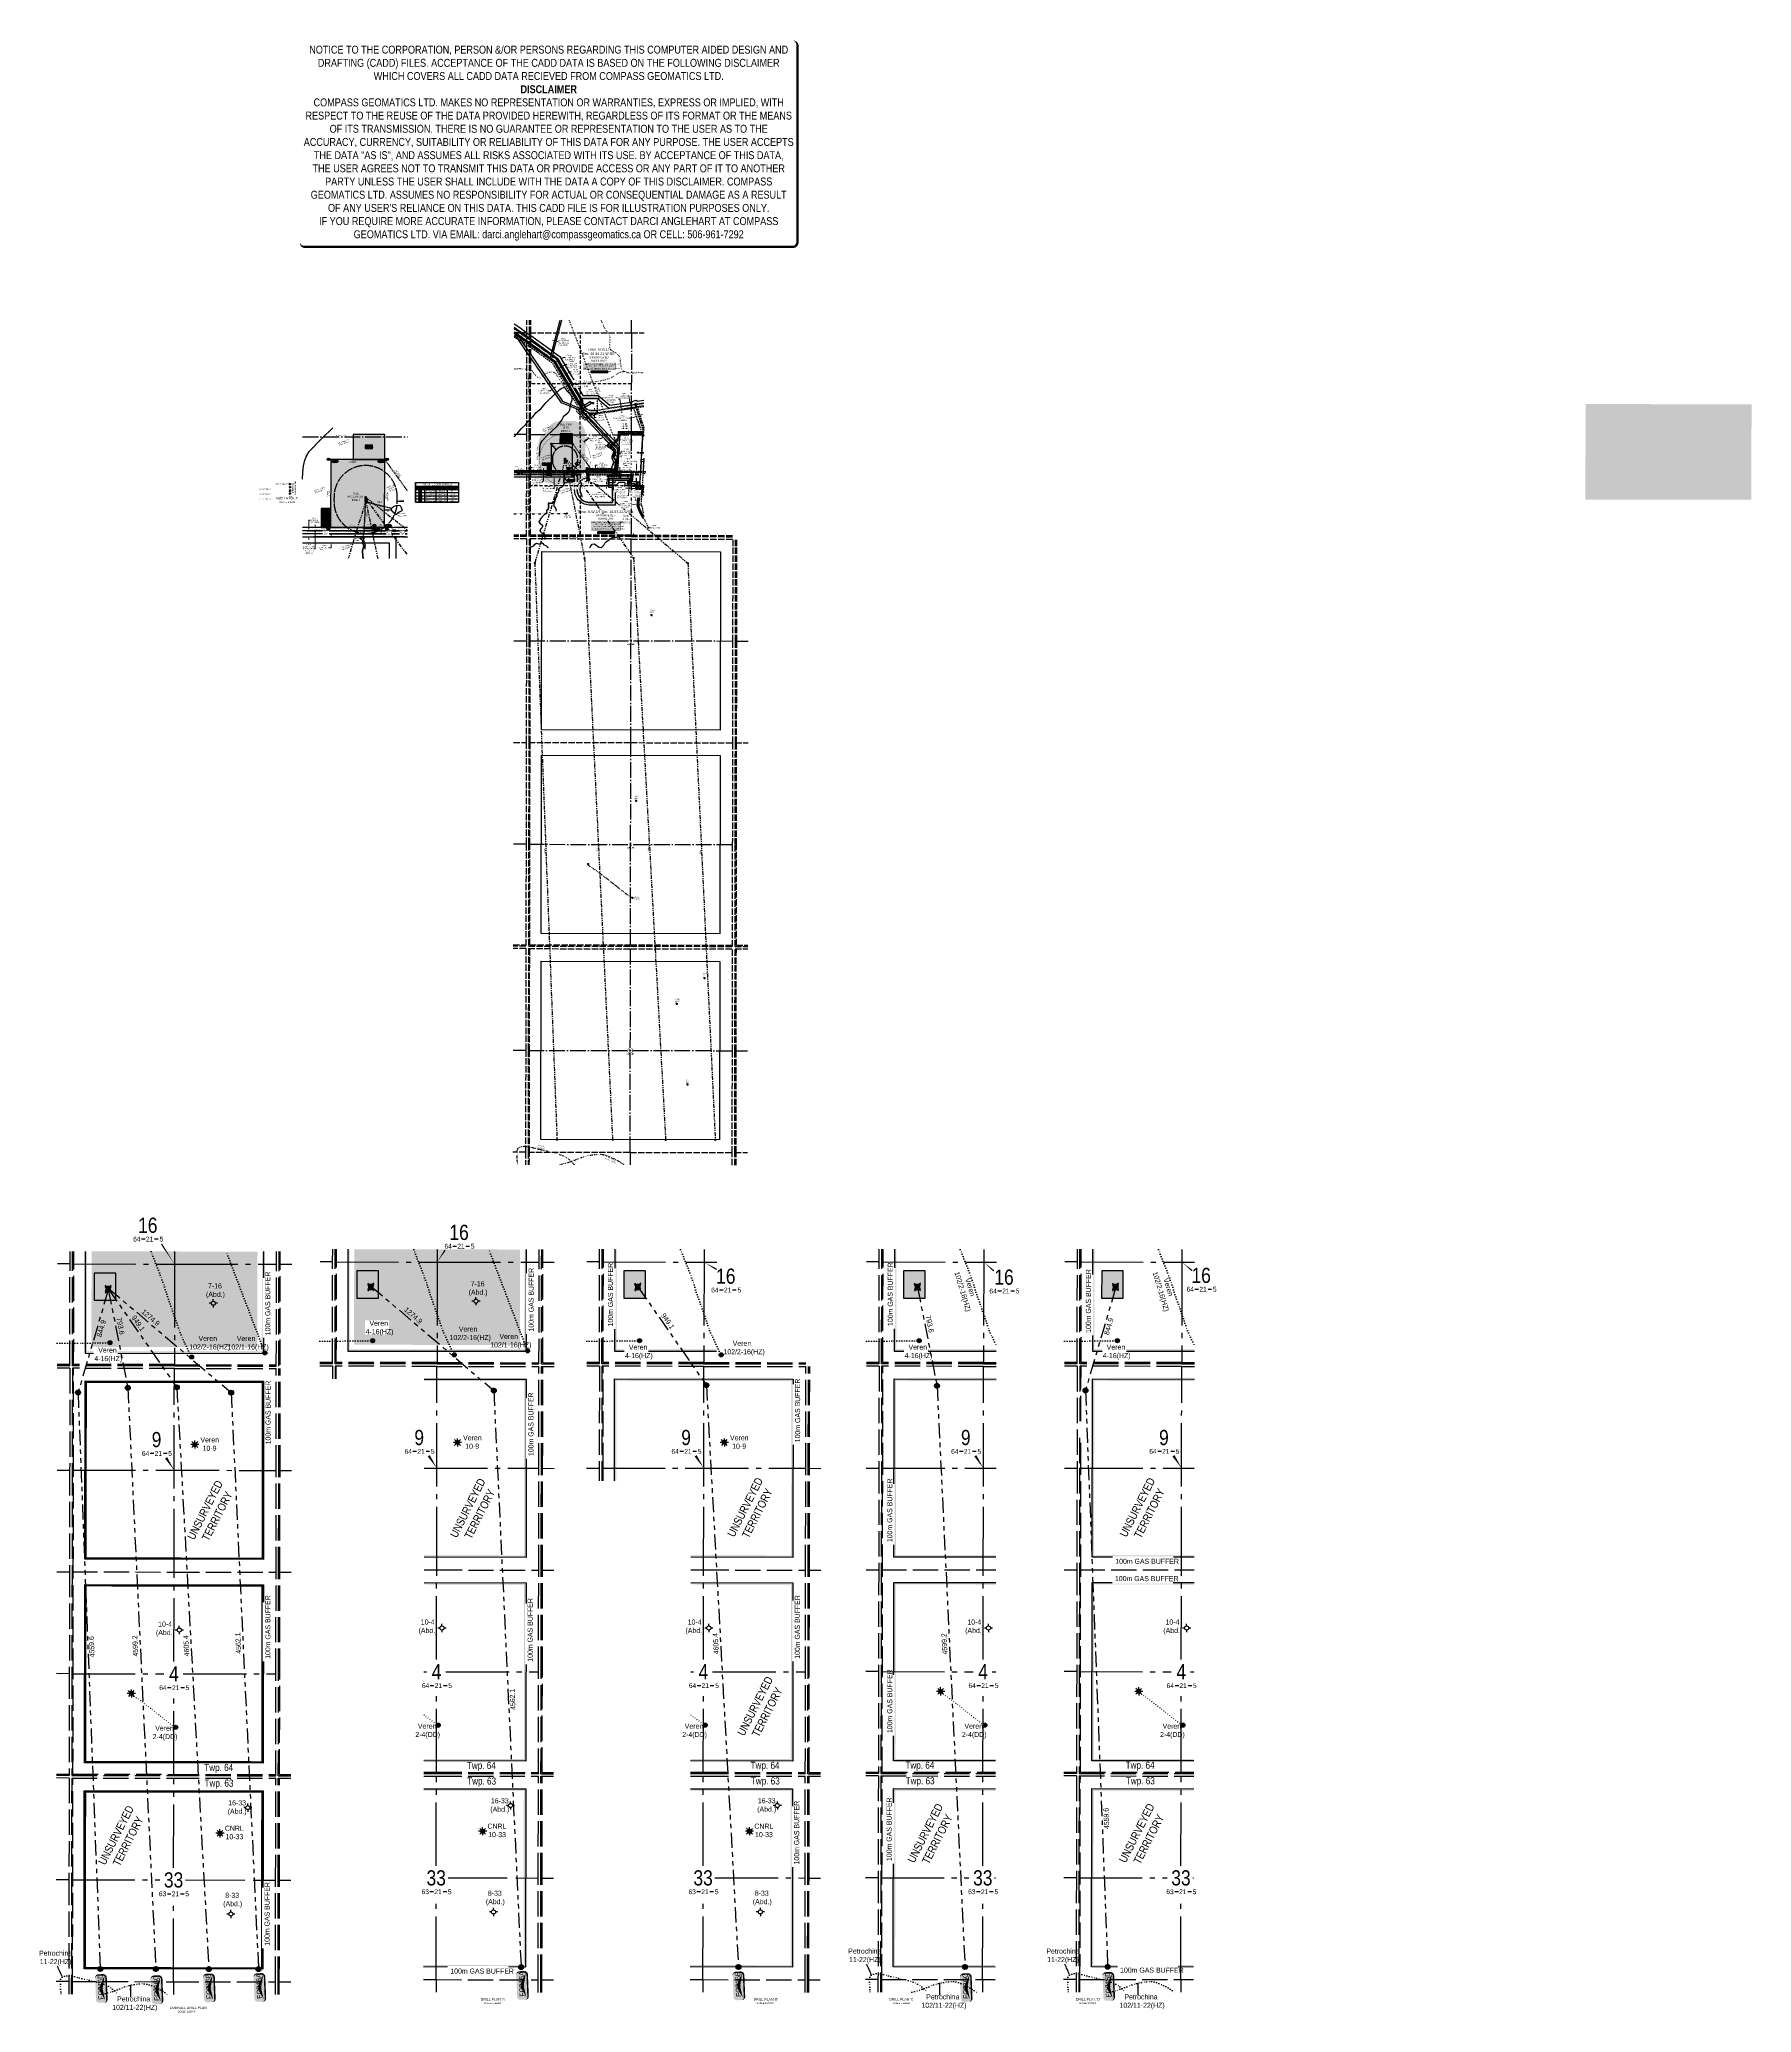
# Model space of a CAD drawing. Extents: x 487952 to 501475, y 6030928 to 6046516.
import ezdxf
from ezdxf.enums import TextEntityAlignment as Align

# ---------------------------------------------------------------- set-up
doc = ezdxf.new("R2010")
doc.units = 0
doc.header["$LTSCALE"] = 5
doc.header["$PDSIZE"] = 0.5
for name, pattern in [('0', [1, 1, 0]), ('foc-ACCESSROAD', [3.75, 2.5, -1.25]), ('foc-BUFFER', [16.75, 15, -1.75]), ('foc-DOT', [1, 0.2, -0.8]), ('foc-DRILLPATH', [14.75, 6, -1.75, 1.75, -1.75, 1.75, -1.75]), ('foc-FLOWLINE', [3.75, 2.5, -1.25]), ('foc-LSD', [8, 5, -3]), ('foc-QUARTERLINE', [33, 25, -3, 2, -3]), ('foc-TIELINE', [1.875, 1.25, -0.625]), ('foc-TOPO-ephemeral', [6.25, 3.125, -0.625, 0.625, -0.625, 0.625, -0.625]), ('foc-UNSURVEYED', [12.5, 10, -2.5]), ('foc-WHEELTRACKS', [2, 0.4, -1.6]), ('UG_PIPE', [1.875, 1.25, -0.625])]:
    doc.linetypes.add(name, pattern=pattern)
doc.layers.get('Defpoints').update_dxf_attribs({"color": 9})
for name, color, linetype in [('10', 1, 'Continuous'), ('35', 37, 'Continuous'), ('9', 3, 'Continuous'), ('AS-DRILL', 8, 'foc-DOT'), ('AS-DRILL-T', 8, 'Continuous'), ('AS-PIPE-UG', 44, 'UG_PIPE'), ('AS-ROADS', 254, 'Continuous'), ('AS-SYMBOL', 7, 'Continuous'), ('AS-TARGET-GAS', 182, 'Continuous'), ('AS-TARGET-GAS-H', 181, 'Continuous'), ('AS-TARGET-OIL', 146, 'Continuous'), ('AS-WILDLIFE-BLOCK', 131, 'Continuous'), ('AUX-BUFFER', 7, 'foc-BUFFER'), ('C-AR', 13, 'foc-ACCESSROAD'), ('C-RW', 13, 'Continuous'), ('C-SYMBOL', 7, 'Continuous'), ('C-WS', 13, 'foc-ACCESSROAD'), ('CG-NOTES', 7, 'Continuous'), ('D-TXT', 6, 'Continuous'), ('DETAIL-T', 7, 'Continuous'), ('F-AR', 190, 'foc-ACCESSROAD'), ('F-EZE', 190, 'foc-FLOWLINE'), ('F-RW', 190, 'Continuous'), ('F-WS', 190, 'foc-ACCESSROAD'), ('F-WS-S', 8, 'Continuous'), ('L-BD', 7, 'Continuous'), ('L-BD1', 253, 'Continuous'), ('L-DETAIL-T', 3, 'Continuous'), ('L-MON', 1, 'Continuous'), ('L-QSEC', 8, 'foc-QUARTERLINE'), ('L-ROAD-T', 7, 'Continuous'), ('L-SECLBL', 7, 'Continuous'), ('L-SECTION-LSD', 7, 'foc-LSD'), ('L-TIE', 7, 'foc-TIELINE'), ('L-UNS-T', 3, 'Continuous'), ('L-USEC', 7, 'foc-UNSURVEYED'), ('P-BUFFER-H 30m', 51, 'Continuous'), ('P-BUFFER-T', 40, 'Continuous'), ('P-CROSSINGS', 250, 'Continuous'), ('P-ELEVATION', 7, 'Continuous'), ('P-PDRILLPATH', 12, 'foc-DRILLPATH'), ('P-PROPOSED', 10, 'Continuous'), ('P-PROPOSED-H', 21, 'Continuous'), ('P-TEMP-BLOCKS', 250, 'Continuous'), ('P-TEMP-H', 41, 'Continuous'), ('P-TEMP_BORROW PIT', 46, 'Continuous'), ('P-TEMP_LOG DECK', 46, 'Continuous'), ('P-TXT', 4, 'Continuous'), ('T-BUSH', 110, '0'), ('T-BUSH-T', 110, 'Continuous'), ('T-DRAW', 143, 'foc-TOPO-ephemeral'), ('T-TIE', 201, 'foc-TIELINE'), ('T-WATER', 160, 'Continuous'), ('T-WATER-P3', 160, 'foc-WHEELTRACKS'), ('T-WATER-T', 170, 'Continuous'), ('WETLAND', 143, 'Continuous'), ('WETLAND-T', 146, 'Continuous')]:
    doc.layers.add(name, color=color, linetype=linetype)
doc.layers.add('AS-PIPE-AG', color=7, linetype='Continuous', true_color=0x7d00fa)
for name, color, linetype, lineweight in [('C-AR-T', 13, 'Continuous', 9), ('C-RW-T', 13, 'Continuous', 9), ('C-WS-T', 13, 'Continuous', 9), ('F-EZE-T', 190, 'Continuous', 9), ('F-RW-T', 190, 'Continuous', 9), ('F-WS-T', 190, 'Continuous', 9), ('T-TEXT', 48, 'Continuous', 18), ('T-TIE-T', 201, 'Continuous', 18)]:
    doc.layers.add(name, color=color, linetype=linetype, lineweight=lineweight)
doc.layers.add('DISCLAIMER', color=7, linetype='Continuous', plot=False)
doc.styles.add('100', font='ARIALN.TTF', dxfattribs={"height": 11})
doc.styles.add('100L', font='ARIALN.TTF', dxfattribs={"height": 11})
doc.styles.add('175L', font='ARIALN.TTF', dxfattribs={"height": 20})
doc.styles.add('80', font='ARIALN.TTF', dxfattribs={"height": 10})
doc.styles.add('80CG', font='ARIALN.TTF', dxfattribs={"height": 10})
doc.styles.add('80L', font='ARIALN.TTF', dxfattribs={"height": 40})
doc.styles.add('BOLD', font='ARIALNB.TTF')
doc.styles.add('Crossing', font='ARIALN.TTF', dxfattribs={"height": 10})
doc.styles.add('foc-LtypeFont', font='ARIALN.TTF', dxfattribs={"height": 7.35})
doc.styles.add('SIMPLEX', font='ARIALN.TTF')
doc.styles.get("Standard").update_dxf_attribs({"font": 'ARIALN.TTF'})
doc.linetypes.add('foc-TOPO-flowdirection-NOLINE', pattern='A,0,[">",foc-LtypeFont,S=0.3,R=0,X=0,Y=-0.945],-20,[">",foc-LtypeFont,S=0.3,R=0,X=0,Y=-0.945],0', length=20)
doc.dimstyles.new('CG2011', dxfattribs={"dimscale": 5, "dimtxt": 9, "dimasz": 2, "dimexe": 0.2, "dimexo": 0.0625, "dimgap": 0.5, "dimtad": 0, "dimtih": 1, "dimtoh": 1, "dimzin": 0, "dimdsep": 46, "dimtxsty": '80CG', "dimcen": 0.1, "dimse1": 1, "dimse2": 1, "dimclrd": 256, "dimclrt": 256, "dimaunit": 1, "dimadec": 4, "dimazin": 0, "dimtfac": 0.06, "dimtofl": 0, "dimtmove": 0, "dimatfit": 1, "dimfxl": 0.2, "dimtolj": 1, "dimtzin": 0, "dimlwd": -1, "dimarcsym": 0})
doc.dimstyles.new('Compass 5 000', dxfattribs={"dimscale": 5, "dimtxt": 9, "dimasz": 2, "dimexe": 0.2, "dimexo": 0.0625, "dimgap": 0.5, "dimtad": 0, "dimtih": 1, "dimtoh": 1, "dimzin": 0, "dimdsep": 46, "dimtxsty": '80CG', "dimcen": 0.1, "dimse1": 1, "dimse2": 1, "dimclrd": 256, "dimclrt": 256, "dimaunit": 1, "dimadec": 4, "dimazin": 0, "dimtfac": 0.06, "dimtofl": 0, "dimtmove": 0, "dimatfit": 1, "dimfxl": 0.2, "dimtolj": 1, "dimtzin": 0, "dimlwd": -1, "dimarcsym": 0})

# ---------------------------------------------------------------- blocks, each defined once
blk = doc.blocks.new('L-SECLBL')
at = {"layer": '9', "color": 7}
for p, q in [((-5.1, -27.8), (-12.3, -27.8)), ((20.7, -27.8), (13.5, -27.8))]:
    blk.add_line(p, q, dxfattribs=at)
at = {"layer": '10', "color": 2, "style": 'SIMPLEX'}
blk.add_attdef('SEC', text='', height=30, dxfattribs=at).set_placement((0, 0), align=Align.MIDDLE)
at = {"layer": '10', "color": 5, "style": '80L'}
blk.add_attdef('TWP', text='', height=9.5, dxfattribs=at).set_placement((-14.4, -27.4), align=Align.MIDDLE_RIGHT)
blk.add_attdef('RGE', text='', height=9.5, dxfattribs=at).set_placement((3.6, -27.4), align=Align.MIDDLE_CENTER)
blk.add_attdef('MER', text='', height=9.5, dxfattribs=at).set_placement((23.2, -27.4), align=Align.MIDDLE_LEFT)
blk = doc.blocks.new('*D427')
at = {"layer": 'C-RW-T', "transparency": 16777216}
for p, q in [((492605, 6042912), (492595, 6042912)), ((492610, 6042979), (492605, 6042912)), ((492612, 6043009), (492612, 6043019))]:
    blk.add_line(p, q, dxfattribs=at)
for points in [[(492608, 6042979), (492611, 6042979), (492610, 6042989)], [(492610, 6043009), (492613, 6043009), (492611, 6042999)]]:
    blk.add_solid(points, dxfattribs=at)
at = {"layer": 'C-RW-T', "transparency": 16777216, "insert": (492556, 6042912), "char_height": 10, "attachment_point": 5, "style": '80CG', "bg_fill": 3, "box_fill_scale": 1.1, "bg_fill_color": 256, "bg_fill_true_color": 13158600, "bg_fill_transparency": 0}
blk.add_mtext('\\A1;Veren\\P10.00 P/L R/W\\PPLA 121253', dxfattribs=at)
at = {"layer": 'Defpoints', "color": 0, "transparency": 16777216}
for p in [(492610, 6042989), (492642, 6042987), (492643, 6042997)]:
    blk.add_point(p, dxfattribs=at)
blk = doc.blocks.new('*D428')
at = {"layer": 'C-RW-T', "transparency": 16777216}
for p, q in [((492508, 6043257), (492498, 6043258)), ((492538, 6043255), (492548, 6043254))]:
    blk.add_line(p, q, dxfattribs=at)
for points in [[(492508, 6043259), (492508, 6043256), (492518, 6043257)], [(492538, 6043257), (492538, 6043253), (492528, 6043256)]]:
    blk.add_solid(points, dxfattribs=at)
at = {"layer": 'Defpoints', "color": 0, "transparency": 16777216}
for p in [(492518, 6043257), (492515, 6043213), (492525, 6043212)]:
    blk.add_point(p, dxfattribs=at)
at = {"layer": 'C-RW-T', "transparency": 16777216, "insert": (492587, 6043254), "char_height": 10, "attachment_point": 5, "style": '80CG'}
blk.add_mtext('\\A1;Veren\\P10.00 P/L R/W\\PPlan 094 1536\\PPLA 071598', dxfattribs=at)
blk = doc.blocks.new('*D429')
at = {"layer": 'C-RW-T', "transparency": 16777216}
for p, q in [((492546, 6043134), (492536, 6043134)), ((492536, 6043134), (492536, 6043096)), ((492536, 6043086), (492536, 6043096)), ((492536, 6043056), (492536, 6043046))]:
    blk.add_line(p, q, dxfattribs=at)
at = {"layer": 'C-RW-T', "transparency": 16777216, "insert": (492586, 6043134), "char_height": 10, "attachment_point": 5, "style": '80CG', "bg_fill": 3, "box_fill_scale": 1.1, "bg_fill_color": 256, "bg_fill_true_color": 13158600, "bg_fill_transparency": 0}
blk.add_mtext('\\A1;Veren\\P10.00 P/L R/W\\PPLA 071761', dxfattribs=at)
at = {"layer": 'C-RW-T', "transparency": 16777216}
for points in [[(492534, 6043056), (492538, 6043056), (492536, 6043066)], [(492535, 6043086), (492538, 6043086), (492536, 6043076)]]:
    blk.add_solid(points, dxfattribs=at)
at = {"layer": 'Defpoints', "color": 0, "transparency": 16777216}
for p in [(492494, 6043076), (492494, 6043066), (492536, 6043076)]:
    blk.add_point(p, dxfattribs=at)
blk = doc.blocks.new('*D430')
at = {"layer": 'Defpoints', "color": 0, "transparency": 16777216}
for p in [(491834, 6043077), (492147, 6043097), (492147, 6043077)]:
    blk.add_point(p, dxfattribs=at)
at = {"layer": 'F-EZE-T', "transparency": 16777216}
for p, q in [((491834, 6043107), (491834, 6043134)), ((491834, 6043134), (491844, 6043134)), ((491834, 6043067), (491834, 6043057))]:
    blk.add_line(p, q, dxfattribs=at)
for points in [[(491833, 6043107), (491836, 6043107), (491834, 6043097)], [(491833, 6043067), (491836, 6043067), (491834, 6043077)]]:
    blk.add_solid(points, dxfattribs=at)
at = {"layer": 'F-EZE-T', "transparency": 16777216, "insert": (491879, 6043134), "char_height": 10, "attachment_point": 5, "style": '80CG'}
blk.add_mtext('\\A1;CNRL\\P20.12 A/R\\PLOC 780150', dxfattribs=at)
blk = doc.blocks.new('*D431')
at = {"layer": 'F-EZE-T', "transparency": 16777216}
for p, q in [((492422, 6043042), (492432, 6043042)), ((492432, 6043042), (492431, 6043013)), ((492431, 6043003), (492431, 6043013)), ((492431, 6042977), (492431, 6042967))]:
    blk.add_line(p, q, dxfattribs=at)
at = {"layer": 'F-EZE-T', "transparency": 16777216, "insert": (492365, 6043042), "char_height": 10, "attachment_point": 5, "style": '80CG', "bg_fill": 3, "box_fill_scale": 1.1, "bg_fill_color": 256, "bg_fill_true_color": 13158600, "bg_fill_transparency": 0}
blk.add_mtext('\\A1;ATCO\\P6.00 Power Line R/W\\PEZE 190046', dxfattribs=at)
at = {"layer": 'Defpoints', "color": 0, "transparency": 16777216}
for p in [(492431, 6042987), (492433, 6042993), (492433, 6042987)]:
    blk.add_point(p, dxfattribs=at)
at = {"layer": 'F-EZE-T', "transparency": 16777216}
for points in [[(492430, 6043003), (492433, 6043003), (492431, 6042993)], [(492430, 6042977), (492433, 6042977), (492431, 6042987)]]:
    blk.add_solid(points, dxfattribs=at)
blk = doc.blocks.new('*D432')
at = {"layer": 'C-RW-T', "transparency": 16777216}
for p, q in [((492485, 6043025), (492485, 6043035)), ((492485, 6042985), (492485, 6042960)), ((492485, 6042960), (492495, 6042960))]:
    blk.add_line(p, q, dxfattribs=at)
for points in [[(492486, 6043025), (492483, 6043025), (492485, 6043015)], [(492486, 6042985), (492483, 6042985), (492485, 6042995)]]:
    blk.add_solid(points, dxfattribs=at)
at = {"layer": 'C-RW-T', "transparency": 16777216, "insert": (492534, 6042960), "char_height": 10, "attachment_point": 5, "style": '80CG', "bg_fill": 3, "box_fill_scale": 1.1, "bg_fill_color": 256, "bg_fill_true_color": 13158600, "bg_fill_transparency": 0}
blk.add_mtext('\\A1;Veren\\P20.00 P/L R/W\\PPLA 230753', dxfattribs=at)
at = {"layer": 'Defpoints', "color": 0, "transparency": 16777216}
for p in [(492460, 6043015), (492460, 6042995), (492485, 6042995)]:
    blk.add_point(p, dxfattribs=at)
blk = doc.blocks.new('*D433')
at = {"layer": 'C-RW-T', "transparency": 16777216}
for p, q in [((492421, 6043394), (492429, 6043400)), ((492388, 6043362), (492378, 6043362)), ((492396, 6043369), (492388, 6043362))]:
    blk.add_line(p, q, dxfattribs=at)
for points in [[(492395, 6043371), (492397, 6043368), (492403, 6043376)], [(492420, 6043395), (492423, 6043392), (492414, 6043387)]]:
    blk.add_solid(points, dxfattribs=at)
at = {"layer": 'Defpoints', "color": 0, "transparency": 16777216}
for p in [(492403, 6043376), (492406, 6043373), (492417, 6043384)]:
    blk.add_point(p, dxfattribs=at)
at = {"layer": 'C-RW-T', "transparency": 16777216, "insert": (492339, 6043362), "char_height": 10, "attachment_point": 5, "style": '80CG'}
blk.add_mtext('\\A1;Veren\\P15.00 P/L R/W\\PPLA 140001 ', dxfattribs=at)
blk = doc.blocks.new('*D434')
at = {"layer": 'Defpoints', "color": 0, "transparency": 16777216}
for p in [(492470, 6043342), (492473, 6043339), (492486, 6043352)]:
    blk.add_point(p, dxfattribs=at)
at = {"layer": 'F-RW-T', "transparency": 16777216}
for p, q in [((492431, 6043305), (492421, 6043305)), ((492463, 6043335), (492431, 6043305)), ((492491, 6043362), (492498, 6043369))]:
    blk.add_line(p, q, dxfattribs=at)
for points in [[(492462, 6043337), (492464, 6043334), (492470, 6043342)], [(492489, 6043363), (492492, 6043361), (492483, 6043355)]]:
    blk.add_solid(points, dxfattribs=at)
at = {"layer": 'F-RW-T', "transparency": 16777216, "insert": (492382, 6043305), "char_height": 10, "attachment_point": 5, "style": '80CG'}
blk.add_mtext('\\A1;CNRL\\P18.00 P/L R/W\\PPlan 802 3164\\PPLA 840255', dxfattribs=at)
blk = doc.blocks.new('*D435')
at = {"layer": 'Defpoints', "color": 0, "transparency": 16777216}
for p in [(491933, 6043097), (492030, 6043107), (492030, 6043097)]:
    blk.add_point(p, dxfattribs=at)
at = {"layer": 'F-RW-T', "transparency": 16777216}
for p, q in [((491933, 6043117), (491933, 6043127)), ((491933, 6043087), (491933, 6043026)), ((491933, 6043026), (491923, 6043026))]:
    blk.add_line(p, q, dxfattribs=at)
for points in [[(491931, 6043087), (491935, 6043087), (491933, 6043097)], [(491932, 6043117), (491935, 6043117), (491933, 6043107)]]:
    blk.add_solid(points, dxfattribs=at)
at = {"layer": 'F-RW-T', "transparency": 16777216, "insert": (491884, 6043026), "char_height": 10, "attachment_point": 5, "style": '80CG'}
blk.add_mtext('\\A1;CNRL\\P10.00 P/L R/W\\PPlan 952 0841\\PPLA 941611', dxfattribs=at)
blk = doc.blocks.new('lightpole')
h = blk.add_hatch(color=255)
h.dxf.hatch_style = 1
h.paths.add_polyline_path([(-0.8, 0, 1), (0.8, 0, 1)])
h.paths.add_polyline_path([(0.7, 0, -1), (-0.7, 0, -1)], flags=16)
h = blk.add_hatch(color=13)
h.dxf.hatch_style = 1
edge = h.paths.add_edge_path()
edge.add_arc((0, 0), 0.682, 0, 360)
at = {"color": 13}
for p, q in [((-0.9, 0), (-1.4, 0)), ((-0.7, 0.4), (-1.2, 0.7)), ((-0.4, 0.7), (-0.7, 1.2)), ((0, 0.9), (0, 1.4)), ((0.4, 0.7), (0.7, 1.2)), ((0.7, 0.4), (1.2, 0.7)), ((0.9, 0), (1.4, 0)), ((-0.7, -0.4), (-1.2, -0.7)), ((-0.4, -0.7), (-0.7, -1.2)), ((0, -0.9), (0, -1.4)), ((0.4, -0.7), (0.7, -1.2)), ((0.7, -0.4), (1.2, -0.7))]:
    blk.add_line(p, q, dxfattribs=at)
blk.add_circle((0, 0), 0.682, dxfattribs=at)
blk = doc.blocks.new('*U425')
h = blk.add_hatch(color=255)
edge = h.paths.add_edge_path()
edge.add_line((-112, -37), (112, -37))
edge.add_arc((112, -31), 6, 270, 360)
edge.add_line((118, -31), (118, 30))
edge.add_arc((112, 30), 6, 0, 90)
edge.add_line((112, 36), (-112, 36))
edge.add_arc((-112, 30), 6, 90, 180)
edge.add_line((-118, 30), (-118, -31))
edge.add_arc((-112, -31), 6, 180, 270)
at = {"color": 44, "flags": 128}
blk.add_lwpolyline([(-112, -37, 3, 3, 0), (112, -37, 3, 3, 0.414214), (118, -31, 3, 3, 0), (118, 30, 3, 0, 0.414214), (112, 36, 0, 0, 0), (-112, 36, 0, 0, 0.414214), (-118, 30, 0, 0, 0), (-118, -31, 0, 3, 0.414214)], format="xyseb", close=True, dxfattribs=at)
at = {"color": 44, "style": '80'}
blk.add_attdef('ENTER_TEXT_001', (-36, -5), '', height=10, dxfattribs=at)
blk = doc.blocks.new('*D440')
at = {"layer": 'C-RW-T', "transparency": 16777216}
for p, q in [((492344, 6043132), (492344, 6043153)), ((492344, 6043153), (492354, 6043153)), ((492344, 6043097), (492344, 6043087))]:
    blk.add_line(p, q, dxfattribs=at)
for points in [[(492343, 6043132), (492346, 6043132), (492344, 6043122)], [(492343, 6043097), (492346, 6043097), (492344, 6043107)]]:
    blk.add_solid(points, dxfattribs=at)
at = {"layer": 'Defpoints', "color": 0, "transparency": 16777216}
for p in [(492344, 6043122), (492365, 6043122), (492365, 6043107)]:
    blk.add_point(p, dxfattribs=at)
at = {"layer": 'C-RW-T', "transparency": 16777216, "insert": (492393, 6043153), "char_height": 10, "attachment_point": 5, "style": '80CG'}
blk.add_mtext('\\A1;Veren\\P15.00 P/L R/W\\PPLA 220223', dxfattribs=at)
blk = doc.blocks.new('*U477')
h = blk.add_hatch(color=255)
edge = h.paths.add_edge_path()
edge.add_line((-64, -12), (64, -12))
edge.add_arc((64, -6), 6, 270, 360)
edge.add_line((70, -6), (70, 4))
edge.add_arc((64, 4), 6, 0, 90)
edge.add_line((64, 10), (-64, 10))
edge.add_arc((-64, 4), 6, 90, 180)
edge.add_line((-70, 4), (-70, -6))
edge.add_arc((-64, -6), 6, 180, 270)
at = {"color": 131, "flags": 128}
blk.add_lwpolyline([(-64, -12, 3, 3, 0), (64, -12, 3, 3, 0.414214), (70, -6, 3, 3, 0), (70, 4, 3, 0, 0.414214), (64, 10, 0, 0, 0), (-64, 10, 0, 0, 0.414214), (-70, 4, 0, 0, 0), (-70, -6, 0, 3, 0.414214)], format="xyseb", close=True, dxfattribs=at)
at = {"color": 131, "style": '80'}
blk.add_attdef('ENTER_TEXT_001', (-36, -5), '', height=10, dxfattribs=at)
blk = doc.blocks.new('TRIA')
blk.add_hatch(color=255).paths.add_polyline_path([(0, 1.5), (-1.5, -0.9), (1.4, -0.9)])
blk = doc.blocks.new('TRIAA')
blk.add_blockref('TRIA', (0, 0))
blk = doc.blocks.new('TRIB')
at = {"color": 1}
blk.add_lwpolyline([(-1.1, -0.7), (0, 1.1), (1, -0.7)], close=True, dxfattribs=at)
blk = doc.blocks.new('TRIBB')
blk.add_blockref('TRIB', (0, 0))
blk = doc.blocks.new('TRICC')
for name in ['TRIAA', 'TRIBB']:
    blk.add_blockref(name, (0, 0))
blk = doc.blocks.new('plspike')
blk.add_blockref('TRICC', (0, 0))
blk = doc.blocks.new('TEMP')
h = blk.add_hatch(color=255)
h.dxf.hatch_style = 1
h.paths.add_polyline_path([(0, 0.3), (-0.7, 1.2), (-0.7, 0.7), (-1.2, 0.7), (-0.3, 0), (-1.2, -0.7), (-0.7, -0.7), (-0.7, -1.2), (0, -0.3), (0.7, -1.2), (0.7, -0.7), (1.2, -0.7), (0.3, 0), (1.2, 0.7), (0.7, 0.7), (0.7, 1.2)])
h.paths.add_polyline_path([(0.6, 0.8), (0.6, 0.6), (0.8, 0.6), (0.1, 0), (0.8, -0.6), (0.6, -0.6), (0.6, -0.8), (0, -0.1), (-0.6, -0.8), (-0.6, -0.6), (-0.8, -0.6), (-0.1, 0), (-0.8, 0.6), (-0.6, 0.6), (-0.6, 0.8), (0, 0.1)], flags=16)
h = blk.add_hatch(color=1)
h.dxf.hatch_style = 1
h.paths.add_polyline_path([(0, 0.1), (-0.6, 0.8), (-0.6, 0.6), (-0.8, 0.6), (-0.1, 0), (-0.8, -0.6), (-0.6, -0.6), (-0.6, -0.8), (0, -0.1), (0.6, -0.8), (0.6, -0.6), (0.8, -0.6), (0.1, 0), (0.8, 0.6), (0.6, 0.6), (0.6, 0.8)])
at = {"color": 1}
for p, q in [((-0.1, 0), (0.1, 0)), ((0, 0.1), (0, -0.1))]:
    blk.add_line(p, q, dxfattribs=at)
at = {"color": 255, "flags": 128}
blk.add_lwpolyline([(-0.3, 0), (-1.2, 0.7), (-0.7, 0.7), (-0.7, 1.2), (0, 0.3), (0.7, 1.2), (0.7, 0.7), (1.2, 0.7), (0.3, 0), (1.2, -0.7), (0.7, -0.7), (0.7, -1.2), (0, -0.3), (-0.7, -1.2), (-0.7, -0.7), (-1.2, -0.7)], close=True, dxfattribs=at)
at = {"color": 1, "flags": 128}
blk.add_lwpolyline([(-0.1, 0), (-0.8, 0.6), (-0.6, 0.6), (-0.6, 0.8), (0, 0.1), (0.6, 0.8), (0.6, 0.6), (0.8, 0.6), (0.1, 0), (0.8, -0.6), (0.6, -0.6), (0.6, -0.8), (0, -0.1), (-0.6, -0.8), (-0.6, -0.6), (-0.8, -0.6)], close=True, dxfattribs=at)
blk = doc.blocks.new('WC')
at = {"layer": 'L-MON'}
h = blk.add_hatch(color=255, dxfattribs=at)
h.dxf.hatch_style = 1
edge = h.paths.add_edge_path()
edge.add_arc((0, 0), 0.9, 0, 360)
at = {"layer": 'L-MON', "color": 240, "flags": 128}
for points in [[(-0.62, 0.5), (-1.23, 1.12)], [(0.52, 0.61), (1.13, 1.21)], [(-1.18, -1.18), (-0.56, -0.57)], [(1.16, -1.18), (0.56, -0.57)]]:
    blk.add_lwpolyline(points, dxfattribs=at)
at = {"layer": 'L-MON', "color": 240}
for radius in [0.8, 0.373]:
    blk.add_circle((0, 0), radius, dxfattribs=at)
blk = doc.blocks.new('*D464')
at = {"layer": 'C-RW-T', "transparency": 16777216}
for p, q in [((492016, 6043088), (492016, 6043098)), ((492016, 6042967), (492006, 6042967)), ((492016, 6043048), (492016, 6042967))]:
    blk.add_line(p, q, dxfattribs=at)
for points in [[(492014, 6043088), (492018, 6043088), (492016, 6043078)], [(492014, 6043048), (492018, 6043048), (492016, 6043058)]]:
    blk.add_solid(points, dxfattribs=at)
at = {"layer": 'Defpoints', "color": 0, "transparency": 16777216}
for p in [(492008, 6043078), (492008, 6043058), (492016, 6043058)]:
    blk.add_point(p, dxfattribs=at)
at = {"layer": 'C-RW-T', "transparency": 16777216, "insert": (491966, 6042967), "char_height": 10, "attachment_point": 5, "style": '80CG'}
blk.add_mtext('\\A1;Veren\\P20.00 P/L R/W\\PPLA ______', dxfattribs=at)
blk = doc.blocks.new('*D465')
at = {"layer": 'C-RW-T', "transparency": 16777216}
for p, q in [((492082, 6043997), (492091, 6044003)), ((492091, 6044003), (492101, 6044003)), ((492044, 6043975), (492035, 6043970))]:
    blk.add_line(p, q, dxfattribs=at)
for points in [[(492081, 6043999), (492083, 6043996), (492073, 6043992)], [(492043, 6043977), (492045, 6043974), (492053, 6043980)]]:
    blk.add_solid(points, dxfattribs=at)
at = {"layer": 'Defpoints', "color": 0, "transparency": 16777216}
for p in [(492072, 6043948), (492073, 6043992), (492092, 6043960)]:
    blk.add_point(p, dxfattribs=at)
at = {"layer": 'C-RW-T', "transparency": 16777216, "insert": (492140, 6044003), "char_height": 10, "attachment_point": 5, "style": '80CG'}
blk.add_mtext('\\A1;Veren\\P24.00 P/L R/W\\PPLA 180514', dxfattribs=at)
blk = doc.blocks.new('*D466')
at = {"layer": 'C-RW-T', "transparency": 16777216}
for p, q in [((492066, 6043923), (492057, 6043918)), ((492090, 6043937), (492106, 6043947)), ((492106, 6043947), (492116, 6043947))]:
    blk.add_line(p, q, dxfattribs=at)
for points in [[(492065, 6043924), (492067, 6043921), (492074, 6043928)], [(492089, 6043938), (492091, 6043936), (492081, 6043932)]]:
    blk.add_solid(points, dxfattribs=at)
at = {"layer": 'Defpoints', "color": 0, "transparency": 16777216}
for p in [(492081, 6043932), (492112, 6043864), (492119, 6043868)]:
    blk.add_point(p, dxfattribs=at)
at = {"layer": 'C-RW-T', "transparency": 16777216, "insert": (492155, 6043947), "char_height": 10, "attachment_point": 5, "style": '80CG'}
blk.add_mtext('\\A1;Veren\\P8.00 P/L R/W\\PPlan 094 1536\\PPLA 071598', dxfattribs=at)
blk = doc.blocks.new('*D467')
at = {"layer": 'C-AR-T', "transparency": 16777216}
for p, q in [((492082, 6043855), (492074, 6043850)), ((492117, 6043876), (492141, 6043890)), ((492141, 6043890), (492151, 6043890))]:
    blk.add_line(p, q, dxfattribs=at)
for points in [[(492081, 6043857), (492083, 6043854), (492091, 6043860)], [(492116, 6043877), (492118, 6043874), (492108, 6043871)]]:
    blk.add_solid(points, dxfattribs=at)
at = {"layer": 'Defpoints', "color": 0, "transparency": 16777216}
for p in [(492108, 6043871), (492115, 6043819), (492133, 6043830)]:
    blk.add_point(p, dxfattribs=at)
at = {"layer": 'C-AR-T', "transparency": 16777216, "insert": (492185, 6043890), "char_height": 10, "attachment_point": 5, "style": '80CG'}
blk.add_mtext('\\A1;Veren\\P20.12 A/R\\PLOC 770607', dxfattribs=at)
blk = doc.blocks.new('*D468')
at = {"layer": 'C-RW-T', "transparency": 16777216}
for p, q in [((491986, 6043740), (491976, 6043740)), ((491994, 6043745), (491986, 6043740)), ((492023, 6043765), (492031, 6043771))]:
    blk.add_line(p, q, dxfattribs=at)
for points in [[(491993, 6043747), (491995, 6043744), (492002, 6043751)], [(492022, 6043766), (492024, 6043764), (492015, 6043759)]]:
    blk.add_solid(points, dxfattribs=at)
at = {"layer": 'Defpoints', "color": 0, "transparency": 16777216}
for p in [(492002, 6043752), (492002, 6043751), (492014, 6043760)]:
    blk.add_point(p, dxfattribs=at)
at = {"layer": 'C-RW-T', "transparency": 16777216, "insert": (491936, 6043740), "char_height": 10, "attachment_point": 5, "style": '80CG'}
blk.add_mtext('\\A1;Veren\\P15.00 P/L R/W\\PPLA 140001 ', dxfattribs=at)
blk = doc.blocks.new('*D469')
at = {"layer": 'Defpoints', "color": 0, "transparency": 16777216}
for p in [(492024, 6044141), (492032, 6044132), (492034, 6044139)]:
    blk.add_point(p, dxfattribs=at)
at = {"layer": 'F-RW-T', "transparency": 16777216}
for p, q in [((492013, 6044137), (492003, 6044139)), ((492042, 6044129), (492051, 6044127))]:
    blk.add_line(p, q, dxfattribs=at)
for points in [[(492013, 6044138), (492012, 6044135), (492022, 6044134)], [(492042, 6044131), (492041, 6044128), (492032, 6044132)]]:
    blk.add_solid(points, dxfattribs=at)
at = {"layer": 'F-RW-T', "transparency": 16777216, "insert": (492090, 6044127), "char_height": 10, "attachment_point": 5, "style": '80CG'}
blk.add_mtext('\\A1;CNRL\\P10.00 P/L R/W\\PPlan 802 3164\\PPLA 840255', dxfattribs=at)
blk = doc.blocks.new('*D470')
at = {"layer": 'Defpoints', "color": 0, "transparency": 16777216}
for p in [(492482, 6043586), (492483, 6043576), (492549, 6043586)]:
    blk.add_point(p, dxfattribs=at)
at = {"layer": 'F-EZE-T', "transparency": 16777216}
for p, q in [((492535, 6043675), (492525, 6043675)), ((492546, 6043606), (492535, 6043675)), ((492551, 6043576), (492552, 6043566))]:
    blk.add_line(p, q, dxfattribs=at)
for points in [[(492548, 6043607), (492544, 6043606), (492547, 6043596)], [(492552, 6043576), (492549, 6043576), (492549, 6043586)]]:
    blk.add_solid(points, dxfattribs=at)
at = {"layer": 'F-EZE-T', "transparency": 16777216, "insert": (492466, 6043675), "char_height": 10, "attachment_point": 5, "style": '80CG'}
blk.add_mtext('\\A1;ATCO\\P10.50 Power Line R/W\\PEZE 180151\\P(Expired)', dxfattribs=at)
blk = doc.blocks.new('*D471')
at = {"layer": 'C-AR-T', "transparency": 16777216}
for p, q in [((492608, 6043700), (492598, 6043700)), ((492617, 6043636), (492608, 6043700)), ((492624, 6043592), (492625, 6043582))]:
    blk.add_line(p, q, dxfattribs=at)
for points in [[(492619, 6043636), (492616, 6043636), (492619, 6043626)], [(492625, 6043592), (492622, 6043592), (492622, 6043602)]]:
    blk.add_solid(points, dxfattribs=at)
at = {"layer": 'Defpoints', "color": 0, "transparency": 16777216}
for p in [(492597, 6043623), (492601, 6043599), (492619, 6043626)]:
    blk.add_point(p, dxfattribs=at)
at = {"layer": 'C-AR-T', "transparency": 16777216, "insert": (492570, 6043700), "char_height": 10, "attachment_point": 5, "style": '80CG'}
blk.add_mtext('\\A1;Veren\\P24.00 A/R\\PLOC 6459', dxfattribs=at)
blk = doc.blocks.new('*D472')
at = {"layer": 'C-AR-T', "transparency": 16777216}
for p, q in [((492335, 6043594), (492335, 6043604)), ((492335, 6043554), (492336, 6043529)), ((492336, 6043529), (492346, 6043529))]:
    blk.add_line(p, q, dxfattribs=at)
for points in [[(492337, 6043594), (492333, 6043594), (492335, 6043584)], [(492337, 6043554), (492334, 6043554), (492335, 6043564)]]:
    blk.add_solid(points, dxfattribs=at)
at = {"layer": 'Defpoints', "color": 0, "transparency": 16777216}
for p in [(492325, 6043584), (492325, 6043564), (492335, 6043564)]:
    blk.add_point(p, dxfattribs=at)
at = {"layer": 'C-AR-T', "transparency": 16777216, "insert": (492380, 6043529), "char_height": 10, "attachment_point": 5, "style": '80CG'}
blk.add_mtext('\\A1;Veren\\P20.12 A/R\\PLOC 221844', dxfattribs=at)
blk = doc.blocks.new('*D473')
at = {"layer": 'Defpoints', "color": 0, "transparency": 16777216}
for p in [(492683, 6043549), (492684, 6043544), (492693, 6043553)]:
    blk.add_point(p, dxfattribs=at)
at = {"layer": 'F-EZE-T', "transparency": 16777216}
for p, q in [((492675, 6043541), (492622, 6043524)), ((492704, 6043550), (492714, 6043553)), ((492622, 6043524), (492612, 6043524))]:
    blk.add_line(p, q, dxfattribs=at)
for points in [[(492674, 6043542), (492675, 6043539), (492684, 6043544)], [(492704, 6043551), (492705, 6043548), (492694, 6043547)]]:
    blk.add_solid(points, dxfattribs=at)
at = {"layer": 'F-EZE-T', "transparency": 16777216, "insert": (492553, 6043524), "char_height": 10, "attachment_point": 5, "style": '80CG'}
blk.add_mtext('\\A1;ATCO\\P10.50 Power Line R/W\\PEZE 800108', dxfattribs=at)
blk = doc.blocks.new('*U476')
h = blk.add_hatch(color=255)
edge = h.paths.add_edge_path()
edge.add_line((-124, -28), (124, -28))
edge.add_arc((124, -22), 6, 270, 360)
edge.add_line((130, -22), (130, 21))
edge.add_arc((124, 21), 6, 0, 90)
edge.add_line((124, 27), (-124, 27))
edge.add_arc((-124, 21), 6, 90, 180)
edge.add_line((-130, 21), (-130, -22))
edge.add_arc((-124, -22), 6, 180, 270)
at = {"color": 44, "flags": 128}
blk.add_lwpolyline([(-124, -28, 3, 3, 0), (124, -28, 3, 3, 0.414214), (130, -22, 3, 3, 0), (130, 21, 3, 0, 0.414214), (124, 27, 0, 0, 0), (-124, 27, 0, 0, 0.414214), (-130, 21, 0, 0, 0), (-130, -22, 0, 3, 0.414214)], format="xyseb", close=True, dxfattribs=at)
at = {"color": 44, "style": '80'}
blk.add_attdef('ENTER_TEXT_001', (-36, -5), '', height=10, dxfattribs=at)
blk = doc.blocks.new('*D474')
at = {"layer": 'C-RW-T', "transparency": 16777216}
for p, q in [((492665, 6042839), (492623, 6042841)), ((492695, 6042838), (492705, 6042837))]:
    blk.add_line(p, q, dxfattribs=at)
for points in [[(492665, 6042841), (492665, 6042838), (492675, 6042839)], [(492695, 6042840), (492695, 6042836), (492685, 6042838)]]:
    blk.add_solid(points, dxfattribs=at)
at = {"layer": 'C-RW-T', "transparency": 16777216, "insert": (492584, 6042841), "char_height": 10, "attachment_point": 5, "style": '80CG', "bg_fill": 3, "box_fill_scale": 1.1, "bg_fill_color": 256, "bg_fill_true_color": 13158600, "bg_fill_transparency": 0}
blk.add_mtext('\\A1;Veren\\P10.00 P/L R/W\\PPlan 072 1780\\PPLA 070611', dxfattribs=at)
at = {"layer": 'Defpoints', "color": 0, "transparency": 16777216}
for p in [(492675, 6042839), (492676, 6042851), (492686, 6042850)]:
    blk.add_point(p, dxfattribs=at)
blk = doc.blocks.new('*U542')
at = {"layer": '35', "color": 3}
blk.add_circle((0, 0), 10, dxfattribs=at)
at = {"layer": '35', "color": 3, "style": '80'}
blk.add_attdef('RP_001', (-10, 15), '', height=10, dxfattribs=at)
blk = doc.blocks.new('Temporary Area')
h = blk.add_hatch(color=191)
h.dxf.hatch_style = 1
h.paths.add_polyline_path([(-17, -8), (16, -8), (16, 8), (-17, 8)])
at = {"color": 250}
for points in [[(-17, -8), (16, -8), (16, 8), (-17, 8)], [(-17, -8), (17, -8), (17, 8), (-17, 8)]]:
    blk.add_lwpolyline(points, close=True, dxfattribs=at)
at = {"color": 250, "style": '80L'}
blk.add_attdef('TEMPORARY', text='', height=10, dxfattribs=at).set_placement((0, 0), align=Align.MIDDLE_CENTER)
blk = doc.blocks.new('xing2')
h = blk.add_hatch(color=50)
h.dxf.hatch_style = 1
edge = h.paths.add_edge_path()
edge.add_ellipse((0, 0), major_axis=(-12.5, 0), ratio=0.816297, start_angle=0, end_angle=360)
h = blk.add_hatch(color=250)
h.dxf.hatch_style = 1
edge = h.paths.add_edge_path()
edge.add_ellipse((0, -2), major_axis=(-12.5, 0), ratio=0.816297, start_angle=0, end_angle=180)
edge.add_line((12, -2), (12, 0))
edge.add_ellipse((0, 0), major_axis=(-12.5, 0), ratio=0.816297, start_angle=0, end_angle=180, ccw=False)
edge.add_line((-12, 0), (-12, -2))
at = {"color": 250}
blk.add_ellipse((0, 0), major_axis=(-12.5, 0), ratio=0.816297, dxfattribs=at)
blk.add_ellipse((0, -2), major_axis=(-12.5, 0), ratio=0.816297, start_param=0, end_param=3.141593, dxfattribs=at)
at = {"color": 250, "style": 'Crossing'}
blk.add_attdef('CROSSING', text='', height=9, dxfattribs=at).set_placement((0, 0), align=Align.MIDDLE_CENTER)
at = {"color": 250, "style": 'Crossing', "flags": 1}
for tag, p in [('DESCRIPTION', (0, -26)), ('LOCATION', (0, -39)), ('DWG_REF', (0, -53)), ('OWNER', (0, -12))]:
    blk.add_attdef(tag, text='', height=9, dxfattribs=at).set_placement(p, align=Align.MIDDLE_CENTER)
blk = doc.blocks.new('*U536')
h = blk.add_hatch(color=191)
edge = h.paths.add_edge_path()
edge.add_line((-26, -20), (26, -20))
edge.add_arc((26, -14), 6, 270, 360)
edge.add_line((32, -14), (32, 12))
edge.add_arc((26, 12), 6, 0, 90)
edge.add_line((26, 18), (-26, 18))
edge.add_arc((-26, 12), 6, 90, 180)
edge.add_line((-32, 12), (-32, -14))
edge.add_arc((-26, -14), 6, 180, 270)
at = {"color": 250, "flags": 128}
blk.add_lwpolyline([(-26, -20, 3, 3, 0), (26, -20, 3, 3, 0.414214), (32, -14, 3, 3, 0), (32, 12, 3, 0, 0.414214), (26, 18, 0, 0, 0), (-26, 18, 0, 0, 0.414214), (-32, 12, 0, 0, 0), (-32, -14, 0, 3, 0.414214)], format="xyseb", close=True, dxfattribs=at)
at = {"flags": 128}
blk.add_lwpolyline([(-23, -11, 0, 7.5, 0), (0, 0, 0, 0, 0)], format="xyseb", dxfattribs=at)
at = {"color": 250}
for tag, p, height, style in [('TEMP_AREA_W1_001', (-9, 2), 12, 'BOLD'), ('ENTER_TEXT_001', (-31, -12), 9, '80')]:
    blk.add_attdef(tag, p, '', height=height, dxfattribs=dict(at, style=style))
blk = doc.blocks.new('*U495')
at = {"layer": 'CG-NOTES'}
for p, q in [((-173, 21), (167, 21)), ((-173, -2), (-173, 21)), ((167, 21), (167, -2)), ((-173, -133), (-173, -2)), ((167, -133), (-173, -133)), ((167, -2), (167, -133))]:
    blk.add_line(p, q, dxfattribs=at)
at = {"layer": 'CG-NOTES', "const_width": 5, "flags": 128}
for points in [[(169, -2), (169, -136), (-168, -136)], [(169, -2), (169, 16)]]:
    blk.add_lwpolyline(points, dxfattribs=at)
blk = doc.blocks.new('*T496')
at = {"layer": 'CG-NOTES', "color": 5, "lineweight": -2, "transparency": 16777216}
for p, q in [((0, 0), (339, 0)), ((0, 0), (0, -54)), ((339, 0), (339, -54)), ((0, -29), (339, -29)), ((0, -54), (339, -54)), ((71, -29), (71, -54)), ((161, -29), (161, -54)), ((250, -29), (250, -54))]:
    blk.add_line(p, q, dxfattribs=at)
at = {"layer": 'CG-NOTES', "color": 254, "linetype": 'Continuous', "transparency": 16777216}
for points in [[(0, -29), (0, -54), (71, -29), (71, -54)], [(71, -29), (71, -54), (161, -29), (161, -54)], [(161, -29), (161, -54), (250, -29), (250, -54)], [(250, -29), (250, -54), (339, -29), (339, -54)]]:
    blk.add_solid(points, dxfattribs=at)
at = {"layer": 'CG-NOTES', "color": 0, "linetype": 'Continuous', "transparency": 16777216, "char_height": 9.98, "attachment_point": 5, "style": '80'}
for s, insert, width in [('ID', (36, -41), 68.39), ('NORTHING', (116, -41), 86.37), ('EASTING', (205, -41), 86.37), ('ELEVATION', (295, -41), 86.37)]:
    blk.add_mtext(s, dxfattribs=dict(at, insert=insert, width=width))
at = {"layer": 'CG-NOTES', "color": 0, "linetype": 'Continuous', "transparency": 16777216, "insert": (170, -14), "char_height": 13.98, "width": 333.48, "attachment_point": 5}
blk.add_mtext('{\\C14;PAD SITE COORDINATES}', dxfattribs=at)
blk = doc.blocks.new('Induction_Bend_No')
at = {"layer": 'P-ELEVATION'}
h = blk.add_hatch(color=111, dxfattribs=at)
h.dxf.hatch_style = 1
edge = h.paths.add_edge_path()
edge.add_ellipse((0, 0), major_axis=(-10.9, 0), ratio=0.913794, start_angle=0, end_angle=360)
at = {"layer": 'P-ELEVATION', "color": 7, "flags": 128}
blk.add_lwpolyline([(0, 0, 5, 0, 0), (-9, -5, 0, 0, 0)], format="xyseb", dxfattribs=at)
at = {"layer": 'P-ELEVATION', "color": 7}
blk.add_ellipse((0, 0), major_axis=(-10.9, 0), ratio=0.913794, dxfattribs=at)
at = {"layer": 'P-ELEVATION', "style": '80'}
blk.add_attdef('BEND', text='', height=10, dxfattribs=at).set_placement((0, 0), align=Align.MIDDLE_CENTER)
blk = doc.blocks.new('*T497')
at = {"layer": 'CG-NOTES', "color": 0, "linetype": 'ByBlock', "lineweight": -2, "transparency": 16777216}
for p, q in [((0, 0), (339, 0)), ((0, 0), (0, -101)), ((71, 0), (71, -101)), ((161, 0), (161, -101)), ((250, 0), (250, -101)), ((339, 0), (339, -101)), ((0, -25), (339, -25)), ((0, -50), (339, -50)), ((0, -75), (339, -75)), ((0, -101), (339, -101))]:
    blk.add_line(p, q, dxfattribs=at)
at = {"layer": 'CG-NOTES', "color": 0, "transparency": 16777216, "xscale": 0.9984572340284243, "yscale": 0.9984572340284243, "zscale": 0.9984572340284243}
for p, values in [((36, -12), {'BEND': '1'}), ((36, -38), {'BEND': '2'}), ((36, -63), {'BEND': '3'}), ((36, -88), {'BEND': '4'})]:
    blk.add_blockref('Induction_Bend_No', p, dxfattribs=at).add_auto_attribs(values)
at = {"layer": 'CG-NOTES', "color": 0, "transparency": 16777216, "char_height": 10, "width": 86.37, "attachment_point": 5}
for s, insert, style in [('{\\C256;6043107.60}', (116, -12), '80'), ('6043322.67', (116, -38), '100'), ('6043322.39', (116, -63), '100'), ('6043107.32', (116, -88), '100'), ('491992.14', (205, -12), '80'), ('491992.50', (205, -38), '100'), ('492163.11', (205, -63), '100'), ('492162.76', (205, -88), '100'), ('784.77', (295, -12), '80'), ('787.54', (295, -38), '80'), ('789.05', (295, -63), '80'), ('784.97', (295, -88), '80')]:
    blk.add_mtext(s, dxfattribs=dict(at, insert=insert, style=style))
blk = doc.blocks.new('*D512')
at = {"layer": 'Defpoints', "color": 0, "transparency": 16777216}
for p in [(490585, 6042652), (490585, 6042650), (490623, 6042651)]:
    blk.add_point(p, dxfattribs=at)
at = {"layer": 'P-TXT', "transparency": 16777216}
for p, q in [((490575, 6042650), (490516, 6042650)), ((490633, 6042650), (490643, 6042650))]:
    blk.add_line(p, q, dxfattribs=at)
for points in [[(490575, 6042652), (490575, 6042649), (490585, 6042650)], [(490633, 6042652), (490633, 6042648), (490623, 6042650)]]:
    blk.add_solid(points, dxfattribs=at)
at = {"layer": 'P-TXT', "transparency": 16777216, "insert": (490489, 6042650), "char_height": 10, "attachment_point": 5, "style": '80CG'}
blk.add_mtext('\\A1;15.00 A/R', dxfattribs=at)
blk = doc.blocks.new('*D538')
at = {"layer": 'F-EZE-T', "transparency": 16777216}
for p, q in [((492658, 6043184), (492668, 6043184)), ((492668, 6043184), (492668, 6043125)), ((492668, 6043115), (492668, 6043125)), ((492668, 6043084), (492668, 6043074))]:
    blk.add_line(p, q, dxfattribs=at)
at = {"layer": 'F-EZE-T', "transparency": 16777216, "insert": (492599, 6043184), "char_height": 10, "attachment_point": 5, "style": '80CG', "bg_fill": 3, "box_fill_scale": 1.1, "bg_fill_color": 256, "bg_fill_true_color": 13158600, "bg_fill_transparency": 0}
blk.add_mtext('\\A1;ATCO\\P10.50 Power Line R/W\\PEZE 080124', dxfattribs=at)
at = {"layer": 'Defpoints', "color": 0, "transparency": 16777216}
for p in [(492666, 6043105), (492666, 6043094), (492668, 6043105)]:
    blk.add_point(p, dxfattribs=at)
at = {"layer": 'F-EZE-T', "transparency": 16777216}
for points in [[(492666, 6043115), (492670, 6043115), (492668, 6043105)], [(492666, 6043084), (492670, 6043084), (492668, 6043094)]]:
    blk.add_solid(points, dxfattribs=at)
blk = doc.blocks.new('fdia')
at = {"color": 255, "const_width": 1}
blk.add_lwpolyline([(-0.5, 0, 1), (0.5, 0, 1)], format="xyb", close=True, dxfattribs=at)
blk = doc.blocks.new('Fdiaa')
blk.add_blockref('fdia', (0, 0))
blk = doc.blocks.new('fdib')
at = {"color": 1, "const_width": 1.6}
blk.add_lwpolyline([(-0.4, 0, 1), (0.4, 0, 1)], format="xyb", close=True, dxfattribs=at)
at = {"color": 1}
blk.add_circle((0, 0), 0.8, dxfattribs=at)
blk = doc.blocks.new('Fdibb')
blk.add_blockref('fdib', (0, 0))
blk = doc.blocks.new('fdicc')
for name in ['Fdibb', 'Fdiaa']:
    blk.add_blockref(name, (0, 0))
blk = doc.blocks.new('FDI')
blk.add_blockref('fdicc', (0, 0))
blk = doc.blocks.new('linebrk')
blk.add_lwpolyline([(0, 0.0017, -0.346152), (-0.0002, 0.0015), (-0.0031, 0.0006, 0.772575), (-0.0031, 0.0004), (0.0031, -0.0004, -0.772575), (0.0031, -0.0006), (0.0002, -0.0015, 0.346152), (0, -0.0017)], format="xyb")
blk = doc.blocks.new('*U543')
at = {"layer": '35', "color": 3}
blk.add_circle((0, 0), 10, dxfattribs=at)
at = {"layer": '35', "color": 3, "style": '80'}
blk.add_attdef('RP_001', (-27, 10), '', height=10, dxfattribs=at)
blk = doc.blocks.new('*U537')
h = blk.add_hatch(color=191)
edge = h.paths.add_edge_path()
edge.add_line((-19, -20), (19, -20))
edge.add_arc((19, -14), 6, 270, 360)
edge.add_line((25, -14), (25, 12))
edge.add_arc((19, 12), 6, 0, 90)
edge.add_line((19, 18), (-19, 18))
edge.add_arc((-19, 12), 6, 90, 180)
edge.add_line((-25, 12), (-25, -14))
edge.add_arc((-19, -14), 6, 180, 270)
at = {"color": 250, "flags": 128}
blk.add_lwpolyline([(-19, -20, 3, 3, 0), (19, -20, 3, 3, 0.414214), (25, -14, 3, 3, 0), (25, 12, 3, 0, 0.414214), (19, 18, 0, 0, 0), (-19, 18, 0, 0, 0.414214), (-25, 12, 0, 0, 0), (-25, -14, 0, 3, 0.414214)], format="xyseb", close=True, dxfattribs=at)
at = {"flags": 128}
blk.add_lwpolyline([(-23, -11, 0, 7.5, 0), (0, 0, 0, 0, 0)], format="xyseb", dxfattribs=at)
at = {"color": 250}
for tag, p, height, style in [('TEMP_AREA_W1_001', (-9, 2), 12, 'BOLD'), ('ENTER_TEXT_001', (-31, -12), 9, '80')]:
    blk.add_attdef(tag, p, '', height=height, dxfattribs=dict(at, style=style))
blk = doc.blocks.new('*D544')
at = {"layer": 'C-RW-T', "transparency": 16777216}
for p, q in [((490255, 6042597), (490255, 6042607)), ((490255, 6042500), (490245, 6042500)), ((490255, 6042527), (490255, 6042500))]:
    blk.add_line(p, q, dxfattribs=at)
for points in [[(490254, 6042597), (490257, 6042597), (490255, 6042587)], [(490254, 6042527), (490257, 6042527), (490255, 6042537)]]:
    blk.add_solid(points, dxfattribs=at)
at = {"layer": 'Defpoints', "color": 0, "transparency": 16777216}
for p in [(490255, 6042537), (490292, 6042587), (490292, 6042537)]:
    blk.add_point(p, dxfattribs=at)
at = {"layer": 'C-RW-T', "transparency": 16777216, "insert": (490206, 6042500), "char_height": 10, "attachment_point": 5, "style": '80CG'}
blk.add_mtext('\\A1;Veren\\P20.00 P/L R/W\\PPLA ______', dxfattribs=at)
blk = doc.blocks.new('*D545')
at = {"layer": 'Defpoints', "color": 0, "transparency": 16777216}
for p in [(490637, 6042635), (490079, 6042586), (490637, 6042585)]:
    blk.add_point(p, dxfattribs=at)
at = {"layer": 'F-EZE-T', "transparency": 16777216}
for p, q in [((490079, 6042646), (490079, 6042717)), ((490079, 6042717), (490089, 6042717)), ((490079, 6042576), (490079, 6042566))]:
    blk.add_line(p, q, dxfattribs=at)
for points in [[(490077, 6042646), (490080, 6042646), (490079, 6042636)], [(490077, 6042576), (490080, 6042576), (490079, 6042586)]]:
    blk.add_solid(points, dxfattribs=at)
at = {"layer": 'F-EZE-T', "transparency": 16777216, "insert": (490123, 6042717), "char_height": 10, "attachment_point": 5, "style": '80CG'}
blk.add_mtext('\\A1;CNRL\\P20.12 A/R\\PLOC 780150', dxfattribs=at)
blk = doc.blocks.new('*D546')
at = {"layer": 'Defpoints', "color": 0, "transparency": 16777216}
for p in [(490129, 6042636), (490345, 6042661), (490345, 6042635)]:
    blk.add_point(p, dxfattribs=at)
at = {"layer": 'F-RW-T', "transparency": 16777216}
for p, q in [((490129, 6042671), (490129, 6042681)), ((490129, 6042626), (490129, 6042491)), ((490129, 6042491), (490119, 6042491))]:
    blk.add_line(p, q, dxfattribs=at)
for points in [[(490127, 6042626), (490131, 6042626), (490129, 6042636)], [(490128, 6042671), (490131, 6042671), (490129, 6042661)]]:
    blk.add_solid(points, dxfattribs=at)
at = {"layer": 'F-RW-T', "transparency": 16777216, "insert": (490080, 6042491), "char_height": 10, "attachment_point": 5, "style": '80CG'}
blk.add_mtext('\\A1;CNRL\\P10.00 P/L R/W\\PPlan 952 0841\\PPLA 941611\\P(22517-1)', dxfattribs=at)
blk = doc.blocks.new('plbh')
at = {"layer": 'L-MON'}
h = blk.add_hatch(color=255, dxfattribs=at)
h.dxf.hatch_style = 1
edge = h.paths.add_edge_path()
edge.add_arc((0, 0), 1.16, 0, 360)
h = blk.add_hatch(color=256, dxfattribs=at)
h.dxf.hatch_style = 1
h.paths.add_polyline_path([(-0.96, 0, 1), (0.96, 0, 1)])
h.paths.add_polyline_path([(0.91, 0, -1), (-0.91, 0, -1)], flags=16)
h.paths.add_polyline_path([(0.45, 0, -1), (-0.45, 0, -1)], flags=0)
h = blk.add_hatch(color=256, dxfattribs=at)
h.dxf.hatch_style = 1
h.paths.add_polyline_path([(-0.45, 0, 1), (0.45, 0, 1)])
h.paths.add_polyline_path([(0.4, 0, -1), (-0.4, 0, -1)], flags=16)
at = {"layer": 'L-MON', "color": 240}
for radius in [0.96, 0.91, 0.45, 0.4]:
    blk.add_circle((0, 0), radius, dxfattribs=at)
blk = doc.blocks.new('GABD')
for p, q in [((-0.81, 0), (-1.62, 0)), ((0, 0.81), (0, 1.62)), ((1.62, 0), (0.81, 0)), ((0, -0.81), (0, -1.62))]:
    blk.add_line(p, q)
blk.add_circle((0, 0), 0.8)
blk = doc.blocks.new('GAS')
h = blk.add_hatch(color=255)
h.dxf.hatch_style = 1
edge = h.paths.add_edge_path()
edge.add_arc((0, 0), 0.9, 0, 360)
for p, q in [((-0.81, 0), (-1.62, 0)), ((-0.57, 0.57), (-1.14, 1.14)), ((0, 0.81), (0, 1.62)), ((0.57, 0.57), (1.14, 1.14)), ((1.62, 0), (0.81, 0)), ((-0.57, -0.57), (-1.14, -1.14)), ((0, -0.81), (0, -1.62)), ((1.14, -1.14), (0.57, -0.57))]:
    blk.add_line(p, q)
blk.add_circle((0, 0), 0.8)
blk = doc.blocks.new('*U549')
h = blk.add_hatch(color=255)
edge = h.paths.add_edge_path()
edge.add_line((-21.5, -11.5), (21.5, -11.5))
edge.add_arc((21.5, -5.5), 6, 270, 360)
edge.add_line((27.5, -5.5), (27.5, 4))
edge.add_arc((21.5, 4), 6, 0, 90)
edge.add_line((21.5, 10), (-21.5, 10))
edge.add_arc((-21.5, 4), 6, 90, 180)
edge.add_line((-27.5, 4), (-27.5, -5.5))
edge.add_arc((-21.5, -5.5), 6, 180, 270)
at = {"color": 1, "flags": 128}
blk.add_lwpolyline([(-21.5, -11.5, 3, 3, 0), (21.5, -11.5, 3, 3, 0.414214), (27.5, -5.5, 3, 3, 0), (27.5, 4, 3, 0, 0.414214), (21.5, 10, 0, 0, 0), (-21.5, 10, 0, 0, 0.414214), (-27.5, 4, 0, 0, 0), (-27.5, -5.5, 0, 3, 0.414214)], format="xyseb", close=True, dxfattribs=at)
for points in [[(-22.5, -8, 0, 7.5, 0), (0, 0, 0, 0, 0)], [(26.1, -8.9, 0, 7.5, 0), (0, 0, 0, 0, 0)]]:
    blk.add_lwpolyline(points, format="xyseb", dxfattribs=at)
at = {"color": 1, "style": '80'}
blk.add_attdef('ENTER_TEXT_001', (-26.8, -4.9), '', height=10, dxfattribs=at)
blk = doc.blocks.new('we')
at = {"layer": 'P-ELEVATION'}
h = blk.add_hatch(color=111, dxfattribs=at)
h.dxf.hatch_style = 1
edge = h.paths.add_edge_path()
edge.add_ellipse((0, 0), major_axis=(-24.4, 0), ratio=0.410256, start_angle=0, end_angle=360)
at = {"layer": 'P-ELEVATION', "color": 7, "flags": 128}
blk.add_lwpolyline([(0, 0, 12.5, 0, 0), (-12, -6, 0, 0, 0)], format="xyseb", dxfattribs=at)
at = {"layer": 'P-ELEVATION', "color": 7}
blk.add_ellipse((0, 0), major_axis=(-24.4, 0), ratio=0.410256, dxfattribs=at)
at = {"layer": 'P-ELEVATION', "style": '80'}
blk.add_attdef('ELEVATION', text='', height=10, dxfattribs=at).set_placement((0, 0), align=Align.MIDDLE_CENTER)
blk = doc.blocks.new('Disclaimer_Legal')
at = {"layer": 'DISCLAIMER', "color": 254, "flags": 128}
blk.add_lwpolyline([(-3613, -1105, 37.5, 37.5, 0), (4096, -1105, 37.5, 37.5, 0.414214), (4171, -1030, 37.5, 37.5, 0), (4171, 2079, 37.5, 0, 0.414214), (4096, 2154, 0, 0, 0), (-3613, 2154, 0, 0, 0.414214), (-3688, 2079, 0, 0, 0), (-3688, -1030, 0, 37.5, 0.414214)], format="xyseb", close=True, dxfattribs=at)
at = {"layer": 'DISCLAIMER', "color": 254, "insert": (242, 534), "char_height": 125, "width": 7717.57, "attachment_point": 5, "style": '80'}
blk.add_mtext('NOTICE TO THE CORPORATION, PERSON &/OR PERSONS REGARDING THIS COMPUTER AIDED DESIGN AND DRAFTING (CADD) FILES. ACCEPTANCE OF THE CADD DATA IS BASED ON THE FOLLOWING DISCLAIMER WHICH COVERS ALL CADD DATA RECIEVED FROM COMPASS GEOMATICS LTD.\\P{\\fArial Narrow|b1|i0|c0|p34;DISCLAIMER}\\PCOMPASS GEOMATICS LTD. MAKES NO REPRESENTATION OR WARRANTIES, EXPRESS OR IMPLIED, WITH RESPECT TO THE REUSE OF THE DATA PROVIDED HEREWITH, REGARDLESS OF ITS FORMAT OR THE MEANS OF ITS TRANSMISSION. THERE IS NO GUARANTEE OR REPRESENTATION TO THE USER AS TO THE ACCURACY, CURRENCY, SUITABILITY OR RELIABILITY OF THIS DATA FOR ANY PURPOSE. THE USER ACCEPTS THE DATA "AS IS", AND ASSUMES ALL RISKS ASSOCIATED WITH ITS USE. BY ACCEPTANCE OF THIS DATA, THE USER AGREES NOT TO TRANSMIT THIS DATA OR PROVIDE ACCESS OR ANY PART OF IT TO ANOTHER PARTY UNLESS THE USER SHALL INCLUDE WITH THE DATA A COPY OF THIS DISCLAIMER. COMPASS GEOMATICS LTD. ASSUMES NO RESPONSIBILITY FOR ACTUAL OR CONSEQUENTIAL DAMAGE AS A RESULT OF ANY USER\'S RELIANCE ON THIS DATA. THIS CADD FILE IS FOR ILLUSTRATION PURPOSES ONLY.\\PIF YOU REQUIRE MORE ACCURATE INFORMATION, PLEASE CONTACT DARCI ANGLEHART AT COMPASS GEOMATICS LTD. VIA EMAIL: darci.anglehart@compassgeomatics.ca OR CELL: 506-961-7292', dxfattribs=at)

msp = doc.modelspace()

# ---------------------------------------------------------------- hatches: boundary and pattern name
at = {"layer": 'AS-TARGET-GAS-H'}
h = msp.add_hatch(color=256, dxfattribs=at)
h.dxf.hatch_style = 1
edge = h.paths.add_edge_path(flags=17)
edge.add_line((500163.879, 6043635.263), (500178.872, 6043635.237))
edge.add_line((500178.872, 6043635.237), (500177.602, 6042896.143))
edge.add_line((500177.602, 6042896.143), (501458.574, 6042894.307))
edge.add_line((501458.574, 6042894.307), (501459.573, 6043633.416))
edge.add_line((501459.573, 6043633.416), (501474.565, 6043633.395))
edge.add_line((501474.565, 6043633.395), (501459.573, 6043633.416))
h.paths.add_polyline_path([(501459.573, 6043633.416), (501474.565, 6043633.395)], flags=16)
edge = h.paths.add_edge_path()
edge.add_line((500163.879, 6043635.263), (500178.872, 6043635.237))
edge.add_line((500178.872, 6043635.237), (500177.602, 6042896.143))
edge.add_line((500177.602, 6042896.143), (501458.574, 6042894.307))
edge.add_line((501458.574, 6042894.307), (501459.573, 6043633.416))
edge.add_line((501474.565, 6043633.395), (501459.573, 6043633.416))
edge.add_line((501473.546, 6042879.293), (501474.565, 6043633.395))
edge.add_line((501473.546, 6042879.293), (500162.584, 6042881.173))
edge.add_line((500162.584, 6042881.173), (500163.879, 6043635.263))
h = msp.add_hatch(color=256, dxfattribs=at)
h.dxf.hatch_style = 1
edge = h.paths.add_edge_path(flags=17)
edge.add_line((500163.879, 6043635.263), (500178.872, 6043635.237))
edge.add_line((500178.872, 6043635.237), (500177.602, 6042896.143))
edge.add_line((500177.602, 6042896.143), (501458.574, 6042894.307))
edge.add_line((501458.574, 6042894.307), (501459.573, 6043633.416))
edge.add_line((501459.573, 6043633.416), (501474.565, 6043633.395))
edge.add_line((501474.565, 6043633.395), (501459.573, 6043633.416))
h.paths.add_polyline_path([(501459.573, 6043633.416), (501474.565, 6043633.395)], flags=16)
edge = h.paths.add_edge_path()
edge.add_line((500163.879, 6043635.263), (500178.872, 6043635.237))
edge.add_line((500178.872, 6043635.237), (500177.602, 6042896.143))
edge.add_line((500177.602, 6042896.143), (501458.574, 6042894.307))
edge.add_line((501458.574, 6042894.307), (501459.573, 6043633.416))
edge.add_line((501474.565, 6043633.395), (501459.573, 6043633.416))
edge.add_line((501473.546, 6042879.293), (501474.565, 6043633.395))
edge.add_line((501473.546, 6042879.293), (500162.584, 6042881.173))
edge.add_line((500162.584, 6042881.173), (500163.879, 6043635.263))
h = msp.add_hatch(color=256, dxfattribs=at)
h.dxf.hatch_style = 1
edge = h.paths.add_edge_path(flags=17)
edge.add_line((500163.879, 6043635.263), (500178.872, 6043635.237))
edge.add_line((500178.872, 6043635.237), (500177.602, 6042896.143))
edge.add_line((500177.602, 6042896.143), (501458.574, 6042894.307))
edge.add_line((501458.574, 6042894.307), (501459.573, 6043633.416))
edge.add_line((501459.573, 6043633.416), (501474.565, 6043633.395))
edge.add_line((501474.565, 6043633.395), (501459.573, 6043633.416))
h.paths.add_polyline_path([(501459.573, 6043633.416), (501474.565, 6043633.395)], flags=16)
edge = h.paths.add_edge_path()
edge.add_line((500163.879, 6043635.263), (500178.872, 6043635.237))
edge.add_line((500178.872, 6043635.237), (500177.602, 6042896.143))
edge.add_line((500177.602, 6042896.143), (501458.574, 6042894.307))
edge.add_line((501458.574, 6042894.307), (501459.573, 6043633.416))
edge.add_line((501474.565, 6043633.395), (501459.573, 6043633.416))
edge.add_line((501473.546, 6042879.293), (501474.565, 6043633.395))
edge.add_line((501473.546, 6042879.293), (500162.584, 6042881.173))
edge.add_line((500162.584, 6042881.173), (500163.879, 6043635.263))
h = msp.add_hatch(color=256, dxfattribs=at)
h.dxf.hatch_style = 1
h.paths.add_polyline_path([(501459.573, 6043633.416), (501474.565, 6043633.395)], flags=0)
edge = h.paths.add_edge_path(flags=17)
edge.add_line((500163.879, 6043635.263), (500178.872, 6043635.237))
edge.add_line((500178.872, 6043635.237), (500177.602, 6042896.143))
edge.add_line((500177.602, 6042896.143), (501458.574, 6042894.307))
edge.add_line((501458.574, 6042894.307), (501459.573, 6043633.416))
edge.add_line((501474.565, 6043633.395), (501459.573, 6043633.416))
edge.add_line((501473.546, 6042879.293), (501474.565, 6043633.395))
edge.add_line((501473.546, 6042879.293), (500162.584, 6042881.173))
edge.add_line((500162.584, 6042881.173), (500163.879, 6043635.263))
h = msp.add_hatch(color=256, dxfattribs=at)
h.dxf.hatch_style = 1
h.paths.add_polyline_path([(501459.573, 6043633.416), (501474.565, 6043633.395)], flags=0)
edge = h.paths.add_edge_path(flags=17)
edge.add_line((500163.879, 6043635.263), (500178.872, 6043635.237))
edge.add_line((500163.879, 6043635.263), (500162.584, 6042881.173))
edge.add_line((500162.584, 6042881.173), (501473.546, 6042879.293))
edge.add_line((501473.546, 6042879.293), (501474.565, 6043633.395))
edge.add_line((501459.573, 6043633.416), (501474.565, 6043633.395))
edge.add_line((501458.574, 6042894.307), (501459.573, 6043633.416))
edge.add_line((500177.602, 6042896.143), (501458.574, 6042894.307))
edge.add_line((500178.872, 6043635.237), (500177.602, 6042896.143))
h = msp.add_hatch(color=256, dxfattribs=at)
h.dxf.hatch_style = 1
h.paths.add_polyline_path([(488313.296, 6036941.677), (488328.288, 6036941.651), (488326.933, 6036152.569), (489707.871, 6036150.589), (489708.937, 6036939.677), (489723.929, 6036939.656), (489722.843, 6036135.576), (488311.915, 6036137.599)])
edge = h.paths.add_edge_path(flags=16)
edge.add_line((488363.27, 6036941.591), (488378.262, 6036941.565))
edge.add_line((488378.262, 6036941.565), (488376.993, 6036202.472))
edge.add_line((488376.993, 6036202.472), (489657.964, 6036200.635))
edge.add_line((489657.964, 6036200.635), (489658.963, 6036939.744))
edge.add_line((489658.963, 6036939.744), (489673.955, 6036939.724))
edge.add_line((489673.955, 6036939.724), (489658.963, 6036939.744))
h.paths.add_polyline_path([(489658.963, 6036939.744), (489673.955, 6036939.724)], flags=0)
edge = h.paths.add_edge_path(flags=17)
edge.add_line((488363.27, 6036941.591), (488378.262, 6036941.565))
edge.add_line((488378.262, 6036941.565), (488376.993, 6036202.472))
edge.add_line((488376.993, 6036202.472), (489657.964, 6036200.635))
edge.add_line((489657.964, 6036200.635), (489658.963, 6036939.744))
edge.add_line((489673.955, 6036939.724), (489658.963, 6036939.744))
edge.add_line((489672.936, 6036185.621), (489673.955, 6036939.724))
edge.add_line((489672.936, 6036185.621), (488361.975, 6036187.501))
edge.add_line((488361.975, 6036187.501), (488363.27, 6036941.591))
h = msp.add_hatch(color=256, dxfattribs=at)
h.dxf.hatch_style = 1
h.paths.add_polyline_path([(490387.792, 6036958.092), (490402.784, 6036958.066), (490401.429, 6036168.985), (491782.367, 6036167.004), (491783.433, 6036956.092), (491798.425, 6036956.071), (491797.339, 6036151.991), (490386.411, 6036154.014)])
edge = h.paths.add_edge_path(flags=16)
edge.add_line((490437.766, 6036958.006), (490452.758, 6036957.98))
edge.add_line((490452.758, 6036957.98), (490451.489, 6036218.887))
edge.add_line((490451.489, 6036218.887), (491732.46, 6036217.05))
edge.add_line((491732.46, 6036217.05), (491733.459, 6036956.159))
edge.add_line((491733.459, 6036956.159), (491748.451, 6036956.139))
edge.add_line((491748.451, 6036956.139), (491733.459, 6036956.159))
h.paths.add_polyline_path([(491733.459, 6036956.159), (491748.451, 6036956.139)], flags=0)
edge = h.paths.add_edge_path(flags=17)
edge.add_line((490437.766, 6036958.006), (490452.758, 6036957.98))
edge.add_line((490452.758, 6036957.98), (490451.489, 6036218.887))
edge.add_line((490451.489, 6036218.887), (491732.46, 6036217.05))
edge.add_line((491732.46, 6036217.05), (491733.459, 6036956.159))
edge.add_line((491748.451, 6036956.139), (491733.459, 6036956.159))
edge.add_line((491747.432, 6036202.036), (491748.451, 6036956.139))
edge.add_line((491747.432, 6036202.036), (490436.471, 6036203.916))
edge.add_line((490436.471, 6036203.916), (490437.766, 6036958.006))
h = msp.add_hatch(color=256, dxfattribs=at)
h.dxf.hatch_style = 1
h.paths.add_polyline_path([(492495.967, 6036958.116), (492510.959, 6036958.094), (492509.604, 6036168.985), (493300.02, 6036167.851), (493299.997, 6036152.859), (492494.586, 6036154.014)])
h = msp.add_hatch(color=256, dxfattribs=at)
h.dxf.hatch_style = 1
h.paths.add_polyline_path([(494704.879, 6036958.116), (494719.871, 6036958.094), (494718.516, 6036168.985), (495508.932, 6036167.851), (495508.909, 6036152.859), (494703.498, 6036154.014)])
h = msp.add_hatch(color=256, dxfattribs=at)
h.dxf.hatch_style = 1
h.paths.add_polyline_path([(496270.134, 6036958.116), (496285.126, 6036958.094), (496283.771, 6036168.985), (497074.188, 6036167.851), (497074.165, 6036152.859), (496268.753, 6036154.014)])
h = msp.add_hatch(color=256, dxfattribs=at)
h.dxf.hatch_style = 1
h.paths.add_polyline_path([(490991.587, 6035933.142), (490991.566, 6035918.15), (491782.029, 6035917.015), (491780.167, 6034538.699), (490989.449, 6034539.818), (490989.426, 6034524.826), (491795.139, 6034523.686), (491797.041, 6035931.985)])
h = msp.add_hatch(color=256, dxfattribs=at)
h.dxf.hatch_style = 1
h.paths.add_polyline_path([(492492.831, 6035129.903), (492507.823, 6035129.882), (492509.175, 6035918.998), (493890.204, 6035917.015), (493888.342, 6034538.699), (493097.626, 6034539.818), (493097.603, 6034524.826), (493903.314, 6034523.686), (493905.217, 6035931.985), (492494.209, 6035934.011)])
h = msp.add_hatch(color=256, dxfattribs=at)
h.dxf.hatch_style = 1
h.paths.add_polyline_path([(495506.408, 6034524.543), (495506.431, 6034539.535), (494715.725, 6034540.654), (494718.088, 6035918.998), (495508.546, 6035917.863), (495508.569, 6035932.855), (494703.121, 6035934.011), (494700.707, 6034525.683)])
h = msp.add_hatch(color=256, dxfattribs=at)
h.dxf.hatch_style = 1
h.paths.add_polyline_path([(497071.663, 6034524.543), (497071.686, 6034539.535), (496280.98, 6034540.654), (496283.343, 6035918.998), (497073.801, 6035917.863), (497073.824, 6035932.855), (496268.376, 6035934.011), (496265.962, 6034525.683)])
h = msp.add_hatch(color=256, dxfattribs=at)
h.dxf.hatch_style = 1
h.paths.add_polyline_path([(490989.119, 6034324.93), (490989.096, 6034309.938), (491779.856, 6034308.819), (491777.995, 6032930.511), (490986.98, 6032931.619), (490986.957, 6032916.627), (491792.966, 6032915.497), (491794.869, 6034323.79)])
h = msp.add_hatch(color=256, dxfattribs=at)
h.dxf.hatch_style = 1
h.paths.add_polyline_path([(493097.294, 6034324.93), (493097.271, 6034309.938), (493888.031, 6034308.819), (493886.17, 6032930.511), (493095.155, 6032931.619), (493095.132, 6032916.627), (493901.142, 6032915.497), (493903.044, 6034323.79)])
h = msp.add_hatch(color=256, dxfattribs=at)
h.dxf.hatch_style = 1
h.paths.add_polyline_path([(495503.94, 6032916.347), (495503.963, 6032931.339), (494712.968, 6032932.448), (494715.331, 6034310.774), (495506.078, 6034309.655), (495506.101, 6034324.647), (494700.365, 6034325.787), (494697.95, 6032917.477)])
h = msp.add_hatch(color=256, dxfattribs=at)
h.dxf.hatch_style = 1
h.paths.add_polyline_path([(497069.195, 6032916.347), (497069.218, 6032931.339), (496278.223, 6032932.448), (496280.586, 6034310.774), (497071.333, 6034309.655), (497071.356, 6034324.647), (496265.62, 6034325.787), (496263.205, 6032917.477)])
h = msp.add_hatch(color=256, dxfattribs=at)
h.dxf.hatch_style = 1
h.paths.add_polyline_path([(490986.619, 6032696.618), (490986.596, 6032681.626), (491777.655, 6032680.52), (491775.777, 6031302.222), (490984.48, 6031303.337), (490984.456, 6031288.345), (491790.748, 6031287.209), (491792.668, 6032695.492)])
h = msp.add_hatch(color=256, dxfattribs=at)
h.dxf.hatch_style = 1
h.paths.add_polyline_path([(493094.794, 6032696.618), (493094.771, 6032681.626), (493885.83, 6032680.52), (493883.952, 6031302.222), (493092.655, 6031303.337), (493092.632, 6031288.345), (493898.924, 6031287.209), (493900.843, 6032695.492)])
h = msp.add_hatch(color=256, dxfattribs=at)
h.dxf.hatch_style = 1
h.paths.add_polyline_path([(495501.441, 6031288.063), (495501.464, 6031303.055), (494710.171, 6031304.17), (494712.539, 6032682.453), (495503.579, 6032681.347), (495503.602, 6032696.339), (494697.573, 6032697.466), (494695.153, 6031289.199)])
h = msp.add_hatch(color=256, dxfattribs=at)
h.dxf.hatch_style = 1
h.paths.add_polyline_path([(497066.696, 6031288.063), (497066.719, 6031303.055), (496275.426, 6031304.17), (496277.794, 6032682.453), (497068.835, 6032681.347), (497068.858, 6032696.339), (496262.828, 6032697.466), (496260.409, 6031289.199)])
at = {"layer": 'F-WS-S'}
h = msp.add_hatch(color=256, dxfattribs=at)
h.dxf.hatch_style = 1
edge = h.paths.add_edge_path()
edge.add_arc((492116.147, 6042771.78), 4, 0, 360)
h = msp.add_hatch(color=256, dxfattribs=at)
h.dxf.hatch_style = 1
edge = h.paths.add_edge_path()
edge.add_arc((492761.311, 6042659.774), 4, 0, 360)
h = msp.add_hatch(color=256, dxfattribs=at)
h.dxf.hatch_style = 1
edge = h.paths.add_edge_path()
edge.add_arc((492635.157, 6039734.533), 4, 0, 360)
h = msp.add_hatch(color=256, dxfattribs=at)
h.dxf.hatch_style = 1
edge = h.paths.add_edge_path()
edge.add_arc((489153.672, 6036107.613), 16, 0, 360)
h = msp.add_hatch(color=256, dxfattribs=at)
h.dxf.hatch_style = 1
edge = h.paths.add_edge_path()
edge.add_arc((489732.343, 6036139.66), 16, 0, 360)
h = msp.add_hatch(color=256, dxfattribs=at)
h.dxf.hatch_style = 1
edge = h.paths.add_edge_path()
edge.add_arc((491228.168, 6036124.028), 16, 0, 360)
h = msp.add_hatch(color=256, dxfattribs=at)
h.dxf.hatch_style = 1
edge = h.paths.add_edge_path()
edge.add_arc((491806.839, 6036156.075), 16, 0, 360)
h = msp.add_hatch(color=256, dxfattribs=at)
h.dxf.hatch_style = 1
edge = h.paths.add_edge_path()
edge.add_arc((493336.343, 6036124.028), 16, 0, 360)
h = msp.add_hatch(color=256, dxfattribs=at)
h.dxf.hatch_style = 1
edge = h.paths.add_edge_path()
edge.add_arc((489027.518, 6033182.372), 16, 0, 360)
h = msp.add_hatch(color=256, dxfattribs=at)
h.dxf.hatch_style = 1
edge = h.paths.add_edge_path()
edge.add_arc((491102.014, 6033198.787), 16, 0, 360)
h = msp.add_hatch(color=256, dxfattribs=at)
h.dxf.hatch_style = 1
edge = h.paths.add_edge_path()
edge.add_arc((493210.19, 6033198.787), 16, 0, 360)
h = msp.add_hatch(color=256, dxfattribs=at)
h.dxf.hatch_style = 1
edge = h.paths.add_edge_path()
edge.add_arc((495419.102, 6033198.787), 16, 0, 360)
h = msp.add_hatch(color=256, dxfattribs=at)
h.dxf.hatch_style = 1
edge = h.paths.add_edge_path()
edge.add_arc((496984.357, 6033198.787), 16, 0, 360)
at = {"layer": 'P-BUFFER-H 30m'}
h = msp.add_hatch(color=256, dxfattribs=at)
h.dxf.hatch_style = 1
edge = h.paths.add_edge_path()
edge.add_arc((491992.533, 6043322.243), 99.948, 106.1390273, 179.897668)
edge.add_line((491892.585, 6043322.422), (491892.201, 6043107.355))
edge.add_arc((491992.149, 6043107.176), 99.948, 179.897668, 269.897668)
edge.add_line((491991.97, 6043007.228), (492162.577, 6043006.924))
edge.add_arc((492162.755, 6043106.872), 99.948, 269.897668, 359.8976679)
edge.add_line((492262.703, 6043106.693), (492263.087, 6043321.76))
edge.add_arc((492163.139, 6043321.939), 99.948, 359.897668, 361.3967635)
edge.add_line((492263.058, 6043324.375), (492263.183, 6043401.188))
edge.add_arc((492163.235, 6043401.351), 99.948, 359.9066722, 449.9066722)
edge.add_line((492163.398, 6043501.299), (492063.45, 6043501.462))
edge.add_arc((492063.287, 6043401.514), 99.948, 89.9066722, 170.3590645)
at = {"layer": 'P-PROPOSED-H'}
h = msp.add_hatch(color=256, dxfattribs=at)
h.dxf.hatch_style = 1
h.paths.add_polyline_path([(492163.106, 6043322.392), (491992.495, 6043322.67), (491992.145, 6043107.602), (492162.756, 6043107.324)])
h = msp.add_hatch(color=256, dxfattribs=at)
h.dxf.hatch_style = 1
h.paths.add_polyline_path([(490678.784, 6043197.626), (490252.256, 6043198.321), (490251.38, 6042660.651), (490677.908, 6042659.956)])
h = msp.add_hatch(color=256, dxfattribs=at)
h.dxf.hatch_style = 1
h.paths.add_polyline_path([(492140.657, 6043107.36), (492125.665, 6043107.385), (492125.649, 6043097.407), (492140.641, 6043097.388)])
h = msp.add_hatch(color=256, dxfattribs=at)
h.dxf.hatch_style = 1
h.paths.add_polyline_path([(490622.662, 6042660.046), (490585.182, 6042660.107), (490585.141, 6042635.164), (490622.621, 6042635.115)])
h = msp.add_hatch(color=256, dxfattribs=at)
h.dxf.hatch_style = 1
h.paths.add_polyline_path([(488555.467, 6036770.231), (488384.856, 6036770.509), (488384.506, 6036555.441), (488555.117, 6036555.163)])
h = msp.add_hatch(color=256, dxfattribs=at)
h.dxf.hatch_style = 1
h.paths.add_polyline_path([(490629.963, 6036786.647), (490459.352, 6036786.924), (490459.002, 6036571.856), (490629.613, 6036571.578)])
h = msp.add_hatch(color=256, dxfattribs=at)
h.dxf.hatch_style = 1
h.paths.add_polyline_path([(492738.138, 6036786.647), (492567.527, 6036786.924), (492567.177, 6036571.856), (492737.788, 6036571.578)])
h = msp.add_hatch(color=256, dxfattribs=at)
h.dxf.hatch_style = 1
h.paths.add_polyline_path([(494947.051, 6036786.647), (494776.439, 6036786.924), (494776.089, 6036571.856), (494946.7, 6036571.578)])
h = msp.add_hatch(color=256, dxfattribs=at)
h.dxf.hatch_style = 1
h.paths.add_polyline_path([(496512.306, 6036786.647), (496341.694, 6036786.924), (496341.344, 6036571.856), (496511.955, 6036571.578)])
at = {"layer": 'P-TEMP-H'}
h = msp.add_hatch(color=256, dxfattribs=at)
h.dxf.hatch_style = 1
h.paths.add_polyline_path([(490679.106, 6043395.024), (490429.236, 6043395.431), (490428.914, 6043198.033), (490678.784, 6043197.626)])
h = msp.add_hatch(color=256, dxfattribs=at)
h.dxf.hatch_style = 1
h.paths.add_polyline_path([(492163.235, 6043401.351), (492063.287, 6043401.514), (492063.158, 6043322.555), (492163.106, 6043322.392)])
h = msp.add_hatch(color=256, dxfattribs=at)
h.dxf.hatch_style = 1
h.paths.add_polyline_path([(491992.242, 6043167.571), (491962.258, 6043167.62), (491962.16, 6043107.651), (491992.145, 6043107.602)])
h = msp.add_hatch(color=256, dxfattribs=at)
h.dxf.hatch_style = 1
h.paths.add_polyline_path([(490251.625, 6042810.573), (490176.664, 6042810.695), (490176.419, 6042660.773), (490251.38, 6042660.651)])

# ---------------------------------------------------------------- linework, layer by layer
at = {"layer": 'AS-DRILL', "flags": 128}
msp.add_lwpolyline([(491699.684, 6042767.829), (491716.806, 6042768.214), (491744.317, 6042768.709), (491771.688, 6042768.804), (491799.247, 6042768.638), (491826.808, 6042768.693), (491881.869, 6042769.092), (491909.39, 6042769.467), (491936.921, 6042769.751), (491964.441, 6042769.876), (491992.052, 6042770.24), (492047.205, 6042771.089), (492074.145, 6042771.355), (492116.147, 6042771.78)], dxfattribs=at)
at = {"layer": 'AS-DRILL'}
for points in [[(492285.559, 6040001.256), (492285.559, 6040001.256), (492285.539, 6040001.196), (492285.32, 6040001.526), (492284.471, 6040002.157), (492282.891, 6040002.52), (492281.002, 6040003.033), (492280.792, 6040003.064), (492280.652, 6040003.054), (492280.532, 6040003.004), (492280.472, 6040002.884), (492280.501, 6040002.654), (492280.601, 6040002.264), (492280.78, 6040001.744), (492281.049, 6040001.113), (492281.388, 6040000.423), (492281.826, 6039999.662), (492282.375, 6039998.851), (492283.034, 6039998), (492283.782, 6039997.128), (492284.651, 6039996.227), (492285.609, 6039995.295), (492286.687, 6039994.334), (492287.846, 6039993.312), (492289.054, 6039992.21), (492290.372, 6039991.017), (492291.81, 6039989.765), (492293.397, 6039988.432), (492295.135, 6039987.019), (492297.042, 6039985.516), (492299.16, 6039983.902), (492301.397, 6039982.219), (492303.704, 6039980.505), (492306.091, 6039978.771), (492308.588, 6039976.996), (492311.215, 6039975.192), (492313.962, 6039973.377), (492316.799, 6039971.533), (492319.726, 6039969.668), (492322.702, 6039967.833), (492325.789, 6039965.987), (492328.996, 6039964.082), (492332.283, 6039962.126), (492335.699, 6039960.111), (492339.226, 6039958.025), (492342.782, 6039955.799), (492346.308, 6039953.383), (492349.794, 6039950.787), (492353.289, 6039948.021), (492356.764, 6039945.155), (492360.219, 6039942.289), (492363.704, 6039939.473), (492367.17, 6039936.687), (492370.595, 6039933.941), (492373.981, 6039931.286), (492377.526, 6039928.57), (492381.022, 6039925.894), (492384.477, 6039923.188), (492387.882, 6039920.442), (492391.268, 6039917.696), (492394.663, 6039914.971), (492398.048, 6039912.275), (492401.444, 6039909.619), (492404.929, 6039906.993), (492408.515, 6039904.377), (492412.191, 6039901.701), (492415.856, 6039899.045), (492419.522, 6039896.428), (492423.117, 6039893.892), (492426.633, 6039891.426), (492430.119, 6039888.95), (492433.565, 6039886.435), (492437, 6039883.829), (492440.416, 6039881.213), (492443.732, 6039878.667), (492446.997, 6039876.172), (492450.273, 6039873.626), (492453.499, 6039871.041), (492456.684, 6039868.385), (492459.82, 6039865.66), (492462.945, 6039862.945), (492466.02, 6039860.27), (492469.106, 6039857.594), (492472.271, 6039854.919), (492475.537, 6039852.243), (492478.852, 6039849.568), (492482.248, 6039846.962), (492485.694, 6039844.416), (492489.149, 6039841.87), (492492.635, 6039839.224), (492496.11, 6039836.469), (492499.555, 6039833.723), (492502.911, 6039831.057), (492506.246, 6039828.381), (492509.622, 6039825.626), (492512.977, 6039822.89), (492516.243, 6039820.204), (492519.368, 6039817.589), (492522.414, 6039815.014), (492525.4, 6039812.529), (492528.435, 6039810.114), (492531.591, 6039807.718), (492534.807, 6039805.293), (492537.973, 6039802.868), (492540.949, 6039800.513), (492543.875, 6039798.178), (492546.821, 6039795.883), (492549.927, 6039793.597), (492553.164, 6039791.342), (492556.52, 6039789.016), (492559.846, 6039786.711), (492563.132, 6039784.445), (492566.478, 6039782.029), (492569.884, 6039779.474), (492573.159, 6039776.918), (492576.165, 6039774.483), (492578.951, 6039772.188), (492581.597, 6039770.024), (492584.244, 6039767.909), (492586.91, 6039765.785), (492589.617, 6039763.66), (492592.323, 6039761.595), (492595.08, 6039759.531), (492597.826, 6039757.466), (492600.523, 6039755.382), (492603.269, 6039753.327), (492606.006, 6039751.402), (492608.673, 6039749.528), (492611.28, 6039747.693), (492613.867, 6039745.999), (492616.434, 6039744.445), (492619.002, 6039743), (492621.56, 6039741.646), (492624.017, 6039740.392), (492626.276, 6039739.288), (492628.294, 6039738.295), (492630.062, 6039737.372), (492631.641, 6039736.509), (492632.73, 6039735.897), (492635.157, 6039734.533)], [(491729.872, 6037625.304), (491729.617, 6037627.793), (491729.137, 6037633.124), (491728.497, 6037638.795), (491727.629, 6037645.136), (491726.68, 6037651.598), (491726.162, 6037658.059), (491726.033, 6037664.32), (491725.824, 6037670.26), (491725.635, 6037676.171), (491725.525, 6037681.981), (491725.325, 6037687.201), (491725.044, 6037692.472), (491724.765, 6037698.392), (491724.465, 6037704.083), (491724.125, 6037709.394), (491723.854, 6037714.634), (491723.654, 6037719.855), (491723.414, 6037725.525), (491723.535, 6037731.735), (491724.367, 6037738.173), (491726.018, 6037744.461), (491728.549, 6037750.206), (491732.168, 6037755.22), (491736.856, 6037759.681), (491742.223, 6037763.422), (491748.208, 6037766.211), (491755.181, 6037768.358), (491763.674, 6037770.033), (491773.577, 6037771.205), (491784.598, 6037771.745), (491796.886, 6037771.093), (491810.852, 6037768.868), (491818.76, 6037767.303), (491825.647, 6037765.941), (491826.617, 6037765.759), (491832.635, 6037764.598), (491839.502, 6037763.176), (491846.879, 6037761.373), (491854.685, 6037759.379), (491863.211, 6037757.203), (491872.227, 6037754.877), (491881.873, 6037752.549), (491891.919, 6037750.221), (491902.474, 6037747.772), (491913.24, 6037745.313), (491924.385, 6037742.773), (491935.89, 6037740.002), (491947.795, 6037737.02), (491960.059, 6037733.948), (491972.614, 6037730.815), (491985.468, 6037727.652), (491998.492, 6037724.489), (492011.566, 6037721.295), (492024.761, 6037718.071), (492037.874, 6037714.658), (492050.807, 6037710.814), (492063.71, 6037706.581), (492076.402, 6037701.988), (492089.002, 6037696.715), (492101.211, 6037690.683), (492113.079, 6037683.711), (492124.385, 6037676.001), (492129.388, 6037672.232), (492135.379, 6037667.351), (492145.882, 6037657.852), (492155.734, 6037647.874), (492165.105, 6037637.307), (492174.125, 6037626.591), (492175.731, 6037624.676)], [(492059.383, 6037624.84), (492073.326, 6037629.092), (492088.244, 6037633.025), (492100.359, 6037636.143), (492108.153, 6037638.159), (492111.865, 6037639.083), (492118.918, 6037641.07), (492126.263, 6037643.777), (492133.769, 6037646.883), (492141.814, 6037649.909), (492150.439, 6037652.833), (492159.505, 6037655.827), (492168.85, 6037658.99), (492178.847, 6037662.592), (492189.234, 6037666.663), (492200.433, 6037671.253), (492211.851, 6037675.813), (492224.049, 6037680.361), (492236.297, 6037684.559), (492249.194, 6037688.566), (492262.03, 6037692.162), (492275.406, 6037695.468), (492288.571, 6037698.185), (492302.226, 6037700.72), (492315.55, 6037703.146), (492329.424, 6037705.381), (492342.847, 6037707.067), (492356.55, 6037708.342), (492370.131, 6037709.018), (492383.99, 6037708.793), (492397.438, 6037707.339), (492411.213, 6037704.554), (492424.336, 6037700.87), (492437.708, 6037696.306), (492450.479, 6037691.443), (492463.619, 6037685.979), (492479.016, 6037678.901), (492488.868, 6037673.973), (492513.584, 6037660.809), (492537.958, 6037646.405), (492561.068, 6037629.973), (492568.161, 6037624.124)]]:
    msp.add_lwpolyline(points, dxfattribs=at)
at = {"layer": 'AS-DRILL', "ltscale": 4, "flags": 128}
for points in [[(488833.409, 6036940.952), (488841.123, 6036920.656), (488851.422, 6036893.827), (488861.572, 6036866.878), (488872.141, 6036840.088), (488883.171, 6036813.587), (488893.621, 6036786.797), (488903.69, 6036759.818), (488913.749, 6036732.859), (488923.408, 6036705.68), (488933.017, 6036678.592), (488942.826, 6036651.513), (488951.074, 6036623.898), (488959.282, 6036596.312), (488969.051, 6036569.203), (488978.64, 6036541.995), (488988.309, 6036514.887), (488997.938, 6036487.759), (489007.126, 6036460.481), (489016.545, 6036433.303), (489026.424, 6036406.145), (489035.603, 6036379.017), (489047.406, 6036343.755), (489056.785, 6036316.667), (489066.755, 6036289.848), (489078.495, 6036263.636), (489090.917, 6036237.652), (489103.078, 6036211.669), (489115.118, 6036185.516), (489127.439, 6036159.563), (489140.221, 6036133.989), (489144.575, 6036125.43), (489153.672, 6036107.613)], [(490907.905, 6036957.367), (490915.619, 6036937.072), (490925.918, 6036910.242), (490936.068, 6036883.293), (490946.637, 6036856.503), (490957.667, 6036830.002), (490968.117, 6036803.212), (490978.186, 6036776.233), (490988.245, 6036749.274), (490997.904, 6036722.095), (491007.513, 6036695.007), (491017.322, 6036667.928), (491025.57, 6036640.313), (491033.778, 6036612.727), (491043.547, 6036585.619), (491053.136, 6036558.41), (491062.805, 6036531.302), (491072.434, 6036504.174), (491081.622, 6036476.896), (491091.041, 6036449.718), (491100.92, 6036422.56), (491110.099, 6036395.432), (491121.902, 6036360.17), (491131.281, 6036333.082), (491141.251, 6036306.263), (491152.991, 6036280.051), (491165.413, 6036254.067), (491177.574, 6036228.084), (491189.614, 6036201.931), (491201.935, 6036175.978), (491214.717, 6036150.404), (491219.071, 6036141.845), (491228.168, 6036124.028)], [(491806.839, 6036156.075), (491501.966, 6036956.509)], [(493016.08, 6036957.367), (493023.794, 6036937.072), (493034.094, 6036910.242), (493044.243, 6036883.293), (493054.812, 6036856.503), (493065.842, 6036830.002), (493076.292, 6036803.212), (493086.361, 6036776.233), (493096.42, 6036749.274), (493106.079, 6036722.095), (493115.688, 6036695.007), (493125.497, 6036667.928), (493133.745, 6036640.313), (493141.953, 6036612.727), (493151.722, 6036585.619), (493161.311, 6036558.41), (493170.98, 6036531.302), (493180.609, 6036504.174), (493189.797, 6036476.896), (493199.216, 6036449.718), (493209.095, 6036422.56), (493218.274, 6036395.432), (493230.077, 6036360.17), (493239.457, 6036333.082), (493249.426, 6036306.263), (493261.167, 6036280.051), (493273.588, 6036254.067), (493285.749, 6036228.084), (493297.789, 6036201.931), (493310.111, 6036175.978), (493322.892, 6036150.404), (493327.246, 6036141.845), (493336.343, 6036124.028)], [(495224.992, 6036957.367), (495232.706, 6036937.072), (495243.006, 6036910.242), (495253.155, 6036883.293), (495263.725, 6036856.503), (495274.755, 6036830.002), (495285.204, 6036803.212), (495295.273, 6036776.233), (495305.333, 6036749.274), (495314.991, 6036722.095), (495324.6, 6036695.007), (495334.409, 6036667.928), (495342.657, 6036640.313), (495350.865, 6036612.727), (495360.634, 6036585.619), (495370.223, 6036558.41), (495379.892, 6036531.302), (495389.521, 6036504.174), (495398.71, 6036476.896), (495408.128, 6036449.718), (495418.007, 6036422.56), (495427.186, 6036395.432), (495438.99, 6036360.17), (495448.369, 6036333.082), (495458.338, 6036306.263), (495470.079, 6036280.051), (495482.5, 6036254.067), (495494.661, 6036228.084), (495506.702, 6036201.931), (495508.975, 6036197.143)], [(496790.247, 6036957.367), (496797.961, 6036937.072), (496808.261, 6036910.242), (496818.41, 6036883.293), (496828.98, 6036856.503), (496840.01, 6036830.002), (496850.459, 6036803.212), (496860.528, 6036776.233), (496870.588, 6036749.274), (496880.246, 6036722.095), (496889.855, 6036695.007), (496899.664, 6036667.928), (496907.912, 6036640.313), (496916.12, 6036612.727), (496925.889, 6036585.619), (496935.478, 6036558.41), (496945.147, 6036531.302), (496954.776, 6036504.174), (496963.965, 6036476.896), (496973.383, 6036449.718), (496983.262, 6036422.56), (496992.441, 6036395.432), (497004.245, 6036360.17), (497013.624, 6036333.082), (497023.593, 6036306.263), (497035.334, 6036280.051), (497047.755, 6036254.067), (497059.916, 6036228.084), (497071.957, 6036201.931), (497074.23, 6036197.143)], [(488092.044, 6036215.668), (488109.167, 6036216.053), (488136.678, 6036216.548), (488164.049, 6036216.643), (488191.608, 6036216.478), (488219.169, 6036216.532), (488274.23, 6036216.931), (488301.751, 6036217.306), (488329.282, 6036217.591), (488356.802, 6036217.715), (488384.413, 6036218.08), (488439.566, 6036218.929), (488466.506, 6036219.195), (488508.508, 6036219.62)], [(490166.541, 6036232.083), (490183.663, 6036232.468), (490211.175, 6036232.963), (490238.545, 6036233.058), (490266.104, 6036232.893), (490293.665, 6036232.947), (490348.726, 6036233.346), (490376.247, 6036233.721), (490403.778, 6036234.006), (490431.298, 6036234.13), (490458.909, 6036234.495), (490514.062, 6036235.344), (490541.002, 6036235.61), (490583.004, 6036236.035)], [(492274.716, 6036232.083), (492291.838, 6036232.468), (492319.35, 6036232.963), (492346.72, 6036233.058), (492374.279, 6036232.893), (492401.84, 6036232.947), (492456.901, 6036233.346), (492484.422, 6036233.721), (492511.953, 6036234.006), (492539.473, 6036234.13), (492567.084, 6036234.495), (492622.237, 6036235.344), (492649.178, 6036235.61), (492691.179, 6036236.035)], [(494483.628, 6036232.083), (494500.75, 6036232.468), (494528.262, 6036232.963), (494555.632, 6036233.058), (494583.192, 6036232.893), (494610.752, 6036232.947), (494665.813, 6036233.346), (494693.334, 6036233.721), (494720.865, 6036234.006), (494748.385, 6036234.13), (494775.996, 6036234.495), (494831.149, 6036235.344), (494858.09, 6036235.61), (494900.091, 6036236.035)], [(496048.883, 6036232.083), (496066.005, 6036232.468), (496093.517, 6036232.963), (496120.887, 6036233.058), (496148.447, 6036232.893), (496176.007, 6036232.947), (496231.068, 6036233.346), (496258.589, 6036233.721), (496286.12, 6036234.006), (496313.641, 6036234.13), (496341.252, 6036234.495), (496396.404, 6036235.344), (496423.345, 6036235.61), (496465.346, 6036236.035)], [(488677.92, 6033449.095), (488677.92, 6033449.095), (488677.9, 6033449.035), (488677.681, 6033449.365), (488676.832, 6033449.997), (488675.252, 6033450.359), (488673.363, 6033450.873), (488673.153, 6033450.903), (488673.013, 6033450.893), (488672.893, 6033450.843), (488672.833, 6033450.723), (488672.862, 6033450.493), (488672.962, 6033450.103), (488673.141, 6033449.583), (488673.41, 6033448.952), (488673.749, 6033448.262), (488674.187, 6033447.501), (488674.736, 6033446.69), (488675.395, 6033445.839), (488676.143, 6033444.968), (488677.012, 6033444.066), (488677.97, 6033443.135), (488679.048, 6033442.173), (488680.207, 6033441.151), (488681.415, 6033440.049), (488682.733, 6033438.857), (488684.171, 6033437.604), (488685.758, 6033436.272), (488687.496, 6033434.859), (488689.403, 6033433.355), (488691.521, 6033431.742), (488693.758, 6033430.058), (488696.065, 6033428.344), (488698.452, 6033426.61), (488700.949, 6033424.836), (488703.576, 6033423.031), (488706.323, 6033421.217), (488709.16, 6033419.372), (488712.087, 6033417.507), (488715.063, 6033415.672), (488718.15, 6033413.827), (488721.357, 6033411.921), (488724.644, 6033409.966), (488728.06, 6033407.95), (488731.587, 6033405.864), (488735.143, 6033403.638), (488738.669, 6033401.222), (488742.155, 6033398.626), (488745.65, 6033395.86), (488749.125, 6033392.994), (488752.58, 6033390.128), (488756.065, 6033387.312), (488759.531, 6033384.526), (488762.956, 6033381.781), (488766.342, 6033379.125), (488769.887, 6033376.409), (488773.382, 6033373.733), (488776.838, 6033371.027), (488780.243, 6033368.281), (488783.629, 6033365.536), (488787.024, 6033362.81), (488790.409, 6033360.114), (488793.805, 6033357.458), (488797.29, 6033354.832), (488800.876, 6033352.216), (488804.552, 6033349.54), (488808.217, 6033346.884), (488811.883, 6033344.268), (488815.478, 6033341.732), (488818.994, 6033339.266), (488822.48, 6033336.79), (488825.926, 6033334.274), (488829.361, 6033331.668), (488832.777, 6033329.052), (488836.093, 6033326.507), (488839.358, 6033324.011), (488842.634, 6033321.466), (488845.86, 6033318.88), (488849.045, 6033316.225), (488852.18, 6033313.499), (488855.306, 6033310.784), (488858.381, 6033308.109), (488861.467, 6033305.434), (488864.632, 6033302.758), (488867.898, 6033300.083), (488871.213, 6033297.407), (488874.609, 6033294.801), (488878.055, 6033292.255), (488881.51, 6033289.71), (488884.996, 6033287.064), (488888.471, 6033284.308), (488891.916, 6033281.562), (488895.272, 6033278.896), (488898.607, 6033276.221), (488901.983, 6033273.465), (488905.338, 6033270.729), (488908.604, 6033268.044), (488911.729, 6033265.428), (488914.775, 6033262.853), (488917.761, 6033260.368), (488920.796, 6033257.953), (488923.952, 6033255.558), (488927.168, 6033253.132), (488930.334, 6033250.707), (488933.31, 6033248.352), (488936.236, 6033246.017), (488939.182, 6033243.722), (488942.288, 6033241.437), (488945.525, 6033239.181), (488948.881, 6033236.855), (488952.207, 6033234.55), (488955.493, 6033232.284), (488958.839, 6033229.869), (488962.245, 6033227.313), (488965.52, 6033224.757), (488968.526, 6033222.322), (488971.312, 6033220.027), (488973.958, 6033217.863), (488976.605, 6033215.748), (488979.271, 6033213.624), (488981.978, 6033211.499), (488984.684, 6033209.435), (488987.441, 6033207.37), (488990.187, 6033205.305), (488992.884, 6033203.221), (488995.63, 6033201.166), (488998.367, 6033199.242), (489001.034, 6033197.367), (489003.641, 6033195.533), (489006.228, 6033193.838), (489008.795, 6033192.284), (489011.363, 6033190.84), (489013.92, 6033189.485), (489016.378, 6033188.231), (489018.636, 6033187.127), (489020.655, 6033186.134), (489022.423, 6033185.211), (489024.002, 6033184.348), (489025.091, 6033183.736), (489027.518, 6033182.372)], [(495069.503, 6033465.51), (495069.503, 6033465.51), (495069.483, 6033465.45), (495069.264, 6033465.78), (495068.415, 6033466.412), (495066.836, 6033466.774), (495064.946, 6033467.288), (495064.736, 6033467.318), (495064.596, 6033467.308), (495064.476, 6033467.258), (495064.416, 6033467.139), (495064.446, 6033466.908), (495064.545, 6033466.518), (495064.724, 6033465.998), (495064.993, 6033465.367), (495065.332, 6033464.677), (495065.771, 6033463.916), (495066.319, 6033463.105), (495066.978, 6033462.254), (495067.726, 6033461.383), (495068.595, 6033460.481), (495069.553, 6033459.55), (495070.632, 6033458.588), (495071.79, 6033457.566), (495072.998, 6033456.464), (495074.316, 6033455.272), (495075.754, 6033454.019), (495077.342, 6033452.687), (495079.079, 6033451.274), (495080.987, 6033449.77), (495083.104, 6033448.157), (495085.341, 6033446.473), (495087.648, 6033444.759), (495090.035, 6033443.025), (495092.532, 6033441.251), (495095.159, 6033439.446), (495097.906, 6033437.632), (495100.743, 6033435.787), (495103.67, 6033433.922), (495106.647, 6033432.087), (495109.734, 6033430.242), (495112.94, 6033428.336), (495116.227, 6033426.381), (495119.644, 6033424.365), (495123.17, 6033422.279), (495126.726, 6033420.053), (495130.252, 6033417.637), (495133.738, 6033415.041), (495137.233, 6033412.275), (495140.708, 6033409.409), (495144.164, 6033406.543), (495147.649, 6033403.727), (495151.114, 6033400.942), (495154.539, 6033398.196), (495157.925, 6033395.54), (495161.47, 6033392.824), (495164.966, 6033390.148), (495168.421, 6033387.442), (495171.827, 6033384.696), (495175.212, 6033381.951), (495178.607, 6033379.225), (495181.993, 6033376.529), (495185.388, 6033373.873), (495188.874, 6033371.248), (495192.459, 6033368.631), (495196.135, 6033365.955), (495199.8, 6033363.299), (495203.466, 6033360.683), (495207.062, 6033358.147), (495210.577, 6033355.681), (495214.063, 6033353.205), (495217.509, 6033350.689), (495220.945, 6033348.083), (495224.36, 6033345.467), (495227.676, 6033342.922), (495230.942, 6033340.426), (495234.217, 6033337.881), (495237.443, 6033335.295), (495240.628, 6033332.64), (495243.764, 6033329.914), (495246.889, 6033327.199), (495249.965, 6033324.524), (495253.05, 6033321.849), (495256.216, 6033319.173), (495259.481, 6033316.498), (495262.797, 6033313.822), (495266.192, 6033311.216), (495269.638, 6033308.671), (495273.093, 6033306.125), (495276.579, 6033303.479), (495280.054, 6033300.723), (495283.5, 6033297.977), (495286.855, 6033295.311), (495290.191, 6033292.636), (495293.566, 6033289.88), (495296.921, 6033287.144), (495300.187, 6033284.459), (495303.312, 6033281.844), (495306.358, 6033279.268), (495309.344, 6033276.783), (495312.38, 6033274.368), (495315.536, 6033271.973), (495318.752, 6033269.547), (495321.917, 6033267.122), (495324.893, 6033264.767), (495327.82, 6033262.432), (495330.766, 6033260.137), (495333.872, 6033257.852), (495337.108, 6033255.596), (495340.464, 6033253.27), (495343.79, 6033250.965), (495347.076, 6033248.699), (495350.422, 6033246.284), (495353.828, 6033243.728), (495357.104, 6033241.172), (495360.109, 6033238.737), (495362.896, 6033236.442), (495365.542, 6033234.278), (495368.188, 6033232.164), (495370.855, 6033230.039), (495373.561, 6033227.914), (495376.268, 6033225.85), (495379.024, 6033223.785), (495381.771, 6033221.72), (495384.467, 6033219.636), (495387.214, 6033217.581), (495389.95, 6033215.657), (495392.617, 6033213.782), (495395.224, 6033211.948), (495397.811, 6033210.253), (495400.379, 6033208.699), (495402.946, 6033207.255), (495405.504, 6033205.9), (495407.962, 6033204.646), (495410.22, 6033203.542), (495412.238, 6033202.549), (495414.007, 6033201.626), (495415.585, 6033200.763), (495416.674, 6033200.151), (495419.102, 6033198.787)], [(496634.759, 6033465.51), (496634.759, 6033465.51), (496634.738, 6033465.45), (496634.519, 6033465.78), (496633.67, 6033466.412), (496632.091, 6033466.774), (496630.202, 6033467.288), (496629.992, 6033467.318), (496629.852, 6033467.308), (496629.731, 6033467.258), (496629.671, 6033467.139), (496629.701, 6033466.908), (496629.8, 6033466.518), (496629.979, 6033465.998), (496630.248, 6033465.367), (496630.587, 6033464.677), (496631.026, 6033463.916), (496631.574, 6033463.105), (496632.233, 6033462.254), (496632.982, 6033461.383), (496633.85, 6033460.481), (496634.808, 6033459.55), (496635.887, 6033458.588), (496637.045, 6033457.566), (496638.253, 6033456.464), (496639.571, 6033455.272), (496641.009, 6033454.019), (496642.597, 6033452.687), (496644.334, 6033451.274), (496646.242, 6033449.77), (496648.359, 6033448.157), (496650.596, 6033446.473), (496652.903, 6033444.759), (496655.29, 6033443.025), (496657.787, 6033441.251), (496660.414, 6033439.446), (496663.161, 6033437.632), (496665.998, 6033435.787), (496668.925, 6033433.922), (496671.902, 6033432.087), (496674.989, 6033430.242), (496678.196, 6033428.336), (496681.482, 6033426.381), (496684.899, 6033424.365), (496688.425, 6033422.279), (496691.981, 6033420.053), (496695.507, 6033417.637), (496698.993, 6033415.041), (496702.488, 6033412.275), (496705.964, 6033409.409), (496709.419, 6033406.543), (496712.904, 6033403.727), (496716.369, 6033400.942), (496719.795, 6033398.196), (496723.18, 6033395.54), (496726.725, 6033392.824), (496730.221, 6033390.148), (496733.676, 6033387.442), (496737.082, 6033384.696), (496740.467, 6033381.951), (496743.862, 6033379.225), (496747.248, 6033376.529), (496750.643, 6033373.873), (496754.129, 6033371.248), (496757.714, 6033368.631), (496761.39, 6033365.955), (496765.055, 6033363.299), (496768.721, 6033360.683), (496772.317, 6033358.147), (496775.832, 6033355.681), (496779.318, 6033353.205), (496782.764, 6033350.689), (496786.2, 6033348.083), (496789.615, 6033345.467), (496792.931, 6033342.922), (496796.197, 6033340.426), (496799.472, 6033337.881), (496802.698, 6033335.295), (496805.884, 6033332.64), (496809.019, 6033329.914), (496812.144, 6033327.199), (496815.22, 6033324.524), (496818.305, 6033321.849), (496821.471, 6033319.173), (496824.736, 6033316.498), (496828.052, 6033313.822), (496831.447, 6033311.216), (496834.893, 6033308.671), (496838.349, 6033306.125), (496841.834, 6033303.479), (496845.309, 6033300.723), (496848.755, 6033297.977), (496852.11, 6033295.311), (496855.446, 6033292.636), (496858.821, 6033289.88), (496862.176, 6033287.144), (496865.442, 6033284.459), (496868.568, 6033281.844), (496871.613, 6033279.268), (496874.599, 6033276.783), (496877.635, 6033274.368), (496880.791, 6033271.973), (496884.007, 6033269.547), (496887.173, 6033267.122), (496890.149, 6033264.767), (496893.075, 6033262.432), (496896.021, 6033260.137), (496899.127, 6033257.852), (496902.363, 6033255.596), (496905.719, 6033253.27), (496909.045, 6033250.965), (496912.331, 6033248.699), (496915.677, 6033246.284), (496919.083, 6033243.728), (496922.359, 6033241.172), (496925.365, 6033238.737), (496928.151, 6033236.442), (496930.797, 6033234.278), (496933.443, 6033232.164), (496936.11, 6033230.039), (496938.816, 6033227.914), (496941.523, 6033225.85), (496944.279, 6033223.785), (496947.026, 6033221.72), (496949.722, 6033219.636), (496952.469, 6033217.581), (496955.205, 6033215.657), (496957.872, 6033213.782), (496960.479, 6033211.948), (496963.066, 6033210.253), (496965.634, 6033208.699), (496968.201, 6033207.255), (496970.759, 6033205.9), (496973.217, 6033204.646), (496975.475, 6033203.542), (496977.493, 6033202.549), (496979.262, 6033201.626), (496980.84, 6033200.763), (496981.929, 6033200.151), (496984.357, 6033198.787)], [(490987.516, 6033280.752), (490989.271, 6033279.268), (490992.257, 6033276.783), (490995.292, 6033274.368), (490998.448, 6033271.973), (491001.664, 6033269.547), (491004.83, 6033267.122), (491007.806, 6033264.767), (491010.732, 6033262.432), (491013.678, 6033260.137), (491016.785, 6033257.852), (491020.021, 6033255.596), (491023.377, 6033253.27), (491026.703, 6033250.965), (491029.989, 6033248.699), (491033.335, 6033246.284), (491036.741, 6033243.728), (491040.016, 6033241.172), (491043.022, 6033238.737), (491045.808, 6033236.442), (491048.455, 6033234.278), (491051.101, 6033232.164), (491053.767, 6033230.039), (491056.474, 6033227.914), (491059.18, 6033225.85), (491061.937, 6033223.785), (491064.683, 6033221.72), (491067.38, 6033219.636), (491070.126, 6033217.581), (491072.863, 6033215.657), (491075.53, 6033213.782), (491078.137, 6033211.948), (491080.724, 6033210.253), (491083.291, 6033208.699), (491085.859, 6033207.255), (491088.417, 6033205.9), (491090.874, 6033204.646), (491093.133, 6033203.542), (491095.151, 6033202.549), (491096.919, 6033201.626), (491098.498, 6033200.763), (491099.587, 6033200.151), (491102.014, 6033198.787)], [(493095.692, 6033280.751), (493097.446, 6033279.268), (493100.432, 6033276.783), (493103.468, 6033274.368), (493106.623, 6033271.973), (493109.839, 6033269.547), (493113.005, 6033267.122), (493115.981, 6033264.767), (493118.907, 6033262.432), (493121.853, 6033260.137), (493124.96, 6033257.852), (493128.196, 6033255.596), (493131.552, 6033253.27), (493134.878, 6033250.965), (493138.164, 6033248.699), (493141.51, 6033246.284), (493144.916, 6033243.728), (493148.191, 6033241.172), (493151.197, 6033238.737), (493153.983, 6033236.442), (493156.63, 6033234.278), (493159.276, 6033232.164), (493161.943, 6033230.039), (493164.649, 6033227.914), (493167.355, 6033225.85), (493170.112, 6033223.785), (493172.858, 6033221.72), (493175.555, 6033219.636), (493178.301, 6033217.581), (493181.038, 6033215.657), (493183.705, 6033213.782), (493186.312, 6033211.948), (493188.899, 6033210.253), (493191.466, 6033208.699), (493194.034, 6033207.255), (493196.592, 6033205.9), (493199.05, 6033204.646), (493201.308, 6033203.542), (493203.326, 6033202.549), (493205.094, 6033201.626), (493206.673, 6033200.763), (493207.762, 6033200.151), (493210.19, 6033198.787)], [(488122.233, 6031073.144), (488121.978, 6031075.632), (488121.498, 6031080.963), (488120.858, 6031086.634), (488119.99, 6031092.976), (488119.041, 6031099.438), (488118.523, 6031105.899), (488118.394, 6031112.159), (488118.185, 6031118.099), (488117.996, 6031124.01), (488117.886, 6031129.82), (488117.686, 6031135.04), (488117.405, 6031140.311), (488117.126, 6031146.232), (488116.826, 6031151.922), (488116.486, 6031157.233), (488116.215, 6031162.473), (488116.015, 6031167.694), (488115.775, 6031173.364), (488115.896, 6031179.574), (488116.728, 6031186.013), (488118.379, 6031192.3), (488120.91, 6031198.045), (488124.529, 6031203.059), (488129.217, 6031207.52), (488134.584, 6031211.261), (488140.569, 6031214.05), (488147.542, 6031216.198), (488156.035, 6031217.872), (488165.938, 6031219.044), (488176.959, 6031219.585), (488189.247, 6031218.932), (488203.213, 6031216.707), (488211.121, 6031215.143), (488218.008, 6031213.78), (488218.978, 6031213.599), (488224.996, 6031212.438), (488231.863, 6031211.015), (488239.24, 6031209.212), (488247.046, 6031207.218), (488255.572, 6031205.042), (488264.588, 6031202.716), (488274.234, 6031200.389), (488284.28, 6031198.061), (488294.835, 6031195.611), (488305.601, 6031193.152), (488316.746, 6031190.612), (488328.251, 6031187.841), (488340.156, 6031184.86), (488352.42, 6031181.787), (488364.975, 6031178.655), (488377.829, 6031175.491), (488390.853, 6031172.328), (488403.927, 6031169.134), (488417.122, 6031165.91), (488430.235, 6031162.497), (488443.168, 6031158.653), (488456.071, 6031154.42), (488468.763, 6031149.827), (488481.363, 6031144.554), (488493.572, 6031138.522), (488505.44, 6031131.551), (488516.746, 6031123.84), (488521.749, 6031120.071), (488527.74, 6031115.19), (488538.243, 6031105.691), (488548.095, 6031095.713), (488557.466, 6031085.146), (488566.486, 6031074.43), (488568.092, 6031072.516)], [(494513.817, 6031089.559), (494513.562, 6031092.047), (494513.081, 6031097.378), (494512.442, 6031103.049), (494511.573, 6031109.391), (494510.625, 6031115.853), (494510.107, 6031122.314), (494509.978, 6031128.574), (494509.769, 6031134.514), (494509.579, 6031140.425), (494509.47, 6031146.235), (494509.269, 6031151.456), (494508.989, 6031156.726), (494508.709, 6031162.647), (494508.41, 6031168.337), (494508.069, 6031173.648), (494507.799, 6031178.889), (494507.598, 6031184.109), (494507.358, 6031189.78), (494507.48, 6031195.989), (494508.311, 6031202.428), (494509.963, 6031208.715), (494512.493, 6031214.461), (494516.112, 6031219.474), (494520.8, 6031223.936), (494526.167, 6031227.676), (494532.152, 6031230.465), (494539.126, 6031232.613), (494547.619, 6031234.287), (494557.521, 6031235.459), (494568.542, 6031236), (494580.831, 6031235.347), (494594.797, 6031233.122), (494602.704, 6031231.558), (494609.591, 6031230.195), (494610.561, 6031230.014), (494616.579, 6031228.853), (494623.446, 6031227.43), (494630.823, 6031225.627), (494638.63, 6031223.633), (494647.156, 6031221.458), (494656.171, 6031219.131), (494665.817, 6031216.804), (494675.863, 6031214.476), (494686.419, 6031212.027), (494697.184, 6031209.567), (494708.33, 6031207.027), (494719.835, 6031204.256), (494731.739, 6031201.275), (494744.004, 6031198.202), (494756.558, 6031195.07), (494769.412, 6031191.907), (494782.437, 6031188.743), (494795.511, 6031185.549), (494808.705, 6031182.326), (494821.819, 6031178.912), (494834.752, 6031175.068), (494847.654, 6031170.835), (494860.346, 6031166.242), (494872.946, 6031160.969), (494885.155, 6031154.937), (494897.023, 6031147.966), (494908.329, 6031140.255), (494913.332, 6031136.486), (494919.323, 6031131.605), (494929.826, 6031122.106), (494939.678, 6031112.128), (494949.049, 6031101.561), (494958.07, 6031090.845), (494959.675, 6031088.931)], [(496079.072, 6031089.559), (496078.817, 6031092.047), (496078.336, 6031097.378), (496077.697, 6031103.049), (496076.828, 6031109.391), (496075.88, 6031115.853), (496075.362, 6031122.314), (496075.233, 6031128.574), (496075.024, 6031134.514), (496074.834, 6031140.425), (496074.725, 6031146.235), (496074.524, 6031151.456), (496074.244, 6031156.726), (496073.964, 6031162.647), (496073.665, 6031168.337), (496073.324, 6031173.648), (496073.054, 6031178.889), (496072.853, 6031184.109), (496072.613, 6031189.78), (496072.735, 6031195.989), (496073.566, 6031202.428), (496075.218, 6031208.715), (496077.748, 6031214.461), (496081.367, 6031219.474), (496086.055, 6031223.936), (496091.422, 6031227.676), (496097.407, 6031230.465), (496104.381, 6031232.613), (496112.874, 6031234.287), (496122.776, 6031235.459), (496133.797, 6031236), (496146.086, 6031235.347), (496160.052, 6031233.122), (496167.959, 6031231.558), (496174.846, 6031230.195), (496175.816, 6031230.014), (496181.834, 6031228.853), (496188.701, 6031227.43), (496196.078, 6031225.627), (496203.885, 6031223.633), (496212.411, 6031221.458), (496221.426, 6031219.131), (496231.072, 6031216.804), (496241.118, 6031214.476), (496251.674, 6031212.027), (496262.439, 6031209.567), (496273.585, 6031207.027), (496285.09, 6031204.256), (496296.994, 6031201.275), (496309.259, 6031198.202), (496321.813, 6031195.07), (496334.667, 6031191.907), (496347.692, 6031188.743), (496360.766, 6031185.549), (496373.96, 6031182.326), (496387.074, 6031178.912), (496400.007, 6031175.068), (496412.909, 6031170.835), (496425.601, 6031166.242), (496438.201, 6031160.969), (496450.411, 6031154.937), (496462.278, 6031147.966), (496473.584, 6031140.255), (496478.587, 6031136.486), (496484.578, 6031131.605), (496495.081, 6031122.106), (496504.933, 6031112.128), (496514.304, 6031101.561), (496523.325, 6031090.845), (496524.93, 6031088.931)], [(488451.744, 6031072.68), (488465.687, 6031076.931), (488480.605, 6031080.864), (488492.72, 6031083.982), (488500.514, 6031085.999), (488504.226, 6031086.922), (488511.279, 6031088.909), (488518.624, 6031091.616), (488526.13, 6031094.722), (488534.175, 6031097.748), (488542.8, 6031100.672), (488551.866, 6031103.666), (488561.211, 6031106.829), (488571.208, 6031110.431), (488581.595, 6031114.503), (488592.794, 6031119.092), (488604.212, 6031123.652), (488616.41, 6031128.2), (488628.658, 6031132.398), (488641.555, 6031136.405), (488654.391, 6031140.002), (488667.767, 6031143.308), (488680.932, 6031146.024), (488694.587, 6031148.559), (488707.911, 6031150.985), (488721.785, 6031153.22), (488735.208, 6031154.906), (488748.911, 6031156.182), (488762.492, 6031156.857), (488776.351, 6031156.632), (488789.799, 6031155.178), (488803.574, 6031152.393), (488816.697, 6031148.709), (488830.069, 6031144.145), (488842.84, 6031139.282), (488855.98, 6031133.818), (488871.377, 6031126.741), (488881.229, 6031121.813), (488905.945, 6031108.648), (488930.319, 6031094.244), (488953.429, 6031077.812), (488960.522, 6031071.963)], [(494843.327, 6031089.095), (494857.271, 6031093.346), (494872.188, 6031097.279), (494884.304, 6031100.398), (494892.097, 6031102.414), (494895.809, 6031103.337), (494902.862, 6031105.324), (494910.207, 6031108.031), (494917.713, 6031111.137), (494925.758, 6031114.163), (494934.384, 6031117.088), (494943.449, 6031120.081), (494952.795, 6031123.244), (494962.791, 6031126.846), (494973.179, 6031130.918), (494984.377, 6031135.508), (494995.795, 6031140.067), (495007.993, 6031144.615), (495020.241, 6031148.813), (495033.138, 6031152.82), (495045.975, 6031156.417), (495059.351, 6031159.723), (495072.515, 6031162.439), (495086.17, 6031164.975), (495099.494, 6031167.4), (495113.369, 6031169.636), (495126.792, 6031171.321), (495140.494, 6031172.597), (495154.075, 6031173.272), (495167.935, 6031173.047), (495181.382, 6031171.593), (495195.157, 6031168.808), (495208.28, 6031165.124), (495221.652, 6031160.56), (495234.423, 6031155.697), (495247.564, 6031150.233), (495262.961, 6031143.156), (495272.812, 6031138.228), (495297.528, 6031125.063), (495321.902, 6031110.659), (495345.012, 6031094.227), (495352.105, 6031088.378)], [(496408.582, 6031089.095), (496422.526, 6031093.346), (496437.443, 6031097.279), (496449.559, 6031100.398), (496457.352, 6031102.414), (496461.064, 6031103.337), (496468.118, 6031105.324), (496475.462, 6031108.031), (496482.968, 6031111.137), (496491.013, 6031114.163), (496499.639, 6031117.088), (496508.704, 6031120.081), (496518.05, 6031123.244), (496528.046, 6031126.846), (496538.434, 6031130.918), (496549.632, 6031135.508), (496561.05, 6031140.067), (496573.248, 6031144.615), (496585.496, 6031148.813), (496598.393, 6031152.82), (496611.23, 6031156.417), (496624.606, 6031159.723), (496637.771, 6031162.439), (496651.425, 6031164.975), (496664.75, 6031167.4), (496678.624, 6031169.636), (496692.047, 6031171.321), (496705.749, 6031172.597), (496719.33, 6031173.272), (496733.19, 6031173.047), (496746.637, 6031171.593), (496760.412, 6031168.808), (496773.535, 6031165.124), (496786.907, 6031160.56), (496799.678, 6031155.697), (496812.819, 6031150.233), (496828.216, 6031143.156), (496838.067, 6031138.228), (496862.783, 6031125.063), (496887.157, 6031110.659), (496910.268, 6031094.227), (496917.361, 6031088.378)]]:
    msp.add_lwpolyline(points, dxfattribs=at)
at = {"layer": 'AS-PIPE-AG', "flags": 128}
msp.add_lwpolyline([(492295.869, 6043038.347), (492297.676, 6043038.483), (492302.233, 6043038.562)], dxfattribs=at)
at = {"layer": 'AS-PIPE-UG', "flags": 128}
msp.add_lwpolyline([(492726.071, 6043410.222), (492725.91, 6043410.194), (492719.837, 6043409.698), (492706.468, 6043408.216), (492675.535, 6043408.433), (492636.515, 6043408.714), (492588.247, 6043408.932), (492557.519, 6043408.64), (492535.733, 6043409.481), (492533.796, 6043409.219), (492530.486, 6043408.399), (492529.183, 6043407.05), (492528.712, 6043403.903), (492526.948, 6043379.393), (492526.553, 6043367.667), (492526.195, 6043365.719), (492524.897, 6043364.157), (492520.609, 6043359.344), (492514.555, 6043353.442), (492500.071, 6043339.598), (492484.514, 6043324.76), (492471.475, 6043311.409), (492464.763, 6043303.723), (492464.678, 6043301.111), (492467.353, 6043297.387), (492471.431, 6043293.469), (492488.086, 6043275.857), (492491.184, 6043271.846), (492494.651, 6043268.23), (492494.506, 6043252.879), (492493.467, 6043240.444), (492492.933, 6043235.883), (492492.197, 6043216.989), (492504.321, 6043190.577), (492502.701, 6043160.847), (492501.805, 6043147.342), (492501.378, 6043142.981), (492500.499, 6043130.945), (492500.497, 6043130.947), (492499.475, 6043119.946), (492498.199, 6043115.969), (492496.383, 6043115.381), (492492.79, 6043115.191), (492465.758, 6043114.619), (492426.78, 6043114.835), (492391.646, 6043114.489), (492369.559, 6043114.488), (492333.393, 6043113.906), (492321.513, 6043113.922), (492307.119, 6043113.797), (492294.747, 6043114.098), (492291.486, 6043110.505), (492289.602, 6043106.745), (492288.012, 6043102.301), (492287.377, 6043099.081), (492286.903, 6043092.467), (492286.98, 6043086.096), (492287.515, 6043075.532), (492287.61, 6043057.645), (492287.932, 6043039.62), (492289.173, 6043038.632), (492294.13, 6043038.535), (492295.842, 6043038.388)], dxfattribs=at)
at = {"layer": 'AS-ROADS', "flags": 128}
for points, const_width in [([(491732.628, 6043088.523), (492222.552, 6043087.144)], 4.997), ([(492222.552, 6043087.144), (492257.991, 6043086.767)], 4.997), ([(492257.991, 6043086.767), (492278.652, 6043087.853), (492294.669, 6043087.982), (492323.586, 6043087.425), (492382.326, 6043087.651), (492422.227, 6043087.469), (492471.539, 6043087.176), (492526.387, 6043086.741)], 5.997), ([(492294.666, 6043087.974), (492291.849, 6043050.477), (492289.756, 6043024.443), (492289.14, 6043006.965)], 4.997), ([(490028.742, 6042611.753), (490827.398, 6042609.506)], 12.494), ([(490827.398, 6042609.506), (490858.122, 6042609.179)], 12.494)]:
    msp.add_lwpolyline(points, dxfattribs=dict(at, const_width=const_width))
at = {"layer": 'AS-TARGET-GAS', "flags": 128}
for points in [[(491916.763, 6041061.429), (491919.177, 6042469.757), (493330.184, 6042467.731), (493328.282, 6041059.432)], [(491914.006, 6039453.223), (491916.42, 6040861.533), (493328.012, 6040859.536), (493326.109, 6039451.243)], [(491913.628, 6039233.212), (493325.811, 6039231.237), (493323.891, 6037822.954), (491911.209, 6037824.945)]]:
    msp.add_lwpolyline(points, close=True, dxfattribs=at)
for points in [[(488313.296, 6036941.677), (488311.915, 6036137.599), (489722.843, 6036135.576), (489723.929, 6036939.656)], [(490387.792, 6036958.092), (490386.411, 6036154.014), (491797.339, 6036151.991), (491798.425, 6036956.071)]]:
    msp.add_lwpolyline(points, dxfattribs=at)
at = {"layer": 'AS-TARGET-GAS', "ltscale": 4, "flags": 128}
for points in [[(492495.967, 6036958.116), (492494.586, 6036154.014), (493299.997, 6036152.859)], [(494704.879, 6036958.116), (494703.498, 6036154.014), (495508.909, 6036152.859)], [(496270.134, 6036958.116), (496268.753, 6036154.014), (497074.165, 6036152.859)], [(490991.587, 6035933.142), (491797.041, 6035931.985), (491795.139, 6034523.686), (490989.426, 6034524.826)], [(492492.831, 6035129.903), (492494.209, 6035934.011), (493905.217, 6035931.985), (493903.314, 6034523.686), (493097.603, 6034524.826)], [(495506.408, 6034524.543), (494700.707, 6034525.683), (494703.121, 6035934.011), (495508.569, 6035932.855)], [(497071.663, 6034524.543), (496265.962, 6034525.683), (496268.376, 6035934.011), (497073.824, 6035932.855)], [(490989.119, 6034324.93), (491794.869, 6034323.79), (491792.966, 6032915.497), (490986.957, 6032916.627)], [(495503.94, 6032916.347), (494697.95, 6032917.477), (494700.365, 6034325.787), (495506.101, 6034324.647)], [(497069.195, 6032916.347), (496263.205, 6032917.477), (496265.62, 6034325.787), (497071.356, 6034324.647)], [(490986.619, 6032696.618), (491792.668, 6032695.492), (491790.748, 6031287.209), (490984.456, 6031288.345)], [(493094.794, 6032696.618), (493900.843, 6032695.492), (493898.924, 6031287.209), (493092.632, 6031288.345)]]:
    msp.add_lwpolyline(points, dxfattribs=at)
msp.add_lwpolyline([(488306.367, 6032901.062), (488308.781, 6034309.372), (489720.373, 6034307.375), (489718.47, 6032899.082)], close=True, dxfattribs=at)
at = {"layer": 'AS-TARGET-GAS-H', "const_width": 14.992, "flags": 128}
for points in [[(488316.633, 6034516.754), (488319.021, 6035910.089), (489715.039, 6035908.085), (489713.157, 6034514.778)], [(488313.876, 6032908.547), (488316.265, 6034301.866), (489712.866, 6034299.889), (489710.984, 6032906.589)], [(488313.473, 6032673.544), (489710.666, 6032671.591), (489708.767, 6031278.3), (488311.079, 6031280.27)]]:
    msp.add_lwpolyline(points, close=True, dxfattribs=at)
at = {"layer": 'AUX-BUFFER', "color": 251, "linetype": 'foc-BUFFER', "flags": 128}
msp.add_lwpolyline([(490777.995, 6042898.672, 1.004517132), (490278.297, 6042899.564, 0.021979552), (490279.463, 6042838.225, 0.902446297), (490776.581, 6042837.345)], format="xyb", close=True, dxfattribs=at)
at = {"layer": 'C-AR', "flags": 128}
for points in [[(491702.194, 6044231.1), (491726.77, 6044213.406), (491747.713, 6044198.274), (491802.019, 6044159.041), (491832.14, 6044137.279), (491992.325, 6044021.55), (492001.001, 6044015.283), (492038.759, 6043988.003), (492225.535, 6043672.682), (492234.899, 6043656.851), (492234.837, 6043617.517), (492223.63, 6043636.432), (492023.585, 6043974.136), (491995.469, 6043994.469), (491986.791, 6044000.735), (491832.098, 6044112.479), (491801.976, 6044134.257), (491714.997, 6044197.082), (491713.271, 6044198.32), (491702.152, 6044206.32)], [(492726.389, 6043617.299), (492664.544, 6043608.3), (492644.425, 6043605.311), (492635.04, 6043603.969), (492626.418, 6043602.753), (492468.676, 6043579.8), (492356.594, 6043562.445), (492356.596, 6043563.152), (492356.605, 6043566.88), (492356.654, 6043586.728), (492453.572, 6043601.887), (492626.456, 6043627.06), (492657.391, 6043631.564), (492663.394, 6043632.438), (492726.426, 6043641.616)]]:
    msp.add_lwpolyline(points, dxfattribs=at)
msp.add_lwpolyline([(492269.926, 6043597.747), (492301.432, 6043583.491), (492356.647, 6043584.12), (492356.605, 6043566.88), (492356.598, 6043564.012), (492336.652, 6043563.785), (492297.203, 6043563.335), (492276.58, 6043572.667), (492255.861, 6043582.043), (492237.423, 6043613.155), (492236.039, 6043615.49), (492234.837, 6043617.517), (492234.899, 6043656.851), (492239.308, 6043649.411), (492253.341, 6043625.733), (492262.512, 6043610.258), (492269.926, 6043597.747)], close=True, dxfattribs=at)
at = {"layer": 'C-RW', "flags": 128}
for points in [[(492293.058, 6043493.328), (492274.365, 6043512.836), (492272.309, 6043514.982), (492263.544, 6043524.129), (492261.51, 6043526.251), (492226.623, 6043562.66), (492213.286, 6043585.19), (492211.658, 6043587.942), (492211.398, 6043588.381), (492200.289, 6043592.98), (492197.865, 6043593.926), (492074.141, 6043645.206), (491831.907, 6044001.181), (491801.824, 6044045.391), (491732.508, 6044147.255), (491724.02, 6044159.728), (491702.099, 6044175.5)], [(491702.131, 6044194.026), (491709.151, 6044188.975), (491734.93, 6044170.355), (491742.718, 6044158.91), (491760.015, 6044133.491), (491801.87, 6044071.983), (491831.952, 6044027.774), (492084.02, 6043657.345), (492203.685, 6043607.804), (492206.051, 6043606.824), (492217.5, 6043602.047), (492219.903, 6043601.09), (492221.751, 6043600.325), (492223.477, 6043597.411), (492234.774, 6043578.337), (492238.65, 6043571.793), (492239.275, 6043571.141), (492251.91, 6043557.955), (492275.366, 6043533.477), (492277.428, 6043531.324), (492286.17, 6043522.202), (492288.25, 6043520.032), (492298.137, 6043509.712), (492309.071, 6043498.303), (492313.867, 6043493.297)], [(492313.867, 6043493.297), (492309.071, 6043498.303), (492298.137, 6043509.712), (492288.25, 6043520.032), (492286.17, 6043522.202), (492277.428, 6043531.324), (492275.366, 6043533.477), (492251.91, 6043557.955), (492239.275, 6043571.141), (492238.65, 6043571.793), (492234.774, 6043578.337), (492223.477, 6043597.411), (492221.751, 6043600.325), (492222.455, 6043613.885), (492222.689, 6043618.368), (492223.628, 6043636.429), (492225.552, 6043672.769), (492038.759, 6043988.003), (492001.001, 6044015.283), (491992.325, 6044021.55), (491832.141, 6044137.279), (491802.019, 6044159.041), (491747.713, 6044198.274), (491726.77, 6044213.406), (491702.194, 6044231.101)], [(492726.426, 6043641.616), (492670.21, 6043633.43), (492661.273, 6043639.372), (492655.539, 6043637.618), (492650.967, 6043630.632), (492626.456, 6043627.06), (492453.574, 6043601.849), (492448.297, 6043601.061), (492356.877, 6043679.733), (492234.936, 6043679.923), (492230.53, 6043679.93), (492044.802, 6043993.501), (492003.201, 6044023.556), (491994.525, 6044029.824), (491832.158, 6044147.128), (491802.036, 6044168.89), (491761.387, 6044198.256), (491731.441, 6044219.892), (491702.211, 6044240.937)], [(491702.211, 6044240.937), (491731.441, 6044219.892), (491761.388, 6044198.256), (491802.036, 6044168.89), (491832.158, 6044147.128), (491994.525, 6044029.824), (492003.201, 6044023.556), (492044.802, 6043993.501), (492230.53, 6043679.93), (492234.924, 6043672.511), (492240.058, 6043663.843), (492237.592, 6043616.41), (492236.483, 6043595.078), (492239.303, 6043590.318), (492246.669, 6043577.881), (492265.819, 6043557.894), (492284.603, 6043538.294), (492286.684, 6043536.122), (492295.412, 6043527.014), (492297.504, 6043524.831), (492305.359, 6043516.633), (492318.313, 6043503.113), (492327.738, 6043493.277)], [(491702.262, 6044270.416), (491745.461, 6044239.331), (491802.086, 6044198.202), (491832.208, 6044176.641), (492001.108, 6044054.584), (492009.94, 6044048.22), (492062.881, 6044010.007), (492244.203, 6043703.875), (492365.785, 6043703.686), (492455.649, 6043626.355), (492626.493, 6043651.275), (492636.999, 6043652.808), (492640.604, 6043658.14), (492665.449, 6043665.73), (492676.067, 6043658.504), (492726.463, 6043665.843)], [(492726.079, 6043415.092), (492523.562, 6043415.464), (492520.279, 6043366.579), (492453.308, 6043302.464), (492488.41, 6043265.84), (492484.696, 6043211.184), (492498.646, 6043195.215), (492493.666, 6043121.304), (492279.086, 6043121.656), (492279.098, 6043031.454), (492307.08, 6043031.464), (492307.078, 6043046.456), (492294.088, 6043046.452), (492294.08, 6043106.637), (492507.679, 6043106.256), (492515.642, 6043224.119), (492500.684, 6043225.13), (492503.811, 6043271.406), (492474.493, 6043302.001), (492534.825, 6043359.768), (492537.574, 6043400.446), (492726.056, 6043400.1)], [(492313.867, 6043493.297), (492410.221, 6043390.753), (492474.949, 6043323.194), (492488.776, 6043308.765), (492519.216, 6043277), (492518.758, 6043270.263), (492516.651, 6043239.05), (492526.624, 6043238.391), (492526.114, 6043230.176), (492525.615, 6043223.446), (492515.642, 6043224.119), (492500.684, 6043225.13), (492503.811, 6043271.406), (492477.953, 6043298.39), (492464.113, 6043312.833), (492389.414, 6043390.782), (492293.058, 6043493.328), (492293.058, 6043493.328)], [(492327.738, 6043493.277), (492424.11, 6043390.662), (492482.168, 6043330.107), (492496.047, 6043315.648), (492529.485, 6043280.729), (492526.626, 6043238.412), (492526.128, 6043230.196), (492525.615, 6043223.446), (492525.06, 6043215.232), (492517.703, 6043106.351), (492517.023, 6043096.287), (492517.02, 6043096.244), (492515.414, 6043076.218), (492514.628, 6043066.209), (492504.697, 6043066.232), (492484.504, 6043066.282), (492478.924, 6043066.295), (492448.961, 6043066.368), (492448.996, 6043076.349), (492478.954, 6043076.28), (492485.403, 6043076.272), (492505.6, 6043076.237), (492507.004, 6043096.262), (492507.679, 6043106.256), (492515.642, 6043224.119), (492516.098, 6043230.863), (492516.651, 6043239.05), (492519.215, 6043277), (492474.949, 6043323.194), (492410.252, 6043390.72), (492313.867, 6043493.297)], [(492726.043, 6043391.947), (492725.115, 6043390.572), (492715.538, 6043377.049), (492714.344, 6043390.589), (492713.504, 6043400.123), (492726.083, 6043418.098)], [(492725.028, 6042729.441), (492697.506, 6042772.391), (492674.619, 6042825.147), (492680.235, 6042948.655), (492668.45, 6042964.826), (492661.244, 6042974.714), (492661.955, 6042985.512), (492662.625, 6042995.648), (492653.336, 6043006.325), (492625.507, 6043008.172), (492618.453, 6043008.64), (492622.456, 6043068.303), (492623.126, 6043078.323), (492624.208, 6043094.627), (492624.36, 6043096.347), (492625.642, 6043096.343), (492639.183, 6043096.282), (492639.066, 6043094.554), (492637.972, 6043078.281), (492637.289, 6043068.261), (492634.425, 6043022.637), (492660.324, 6043020.843), (492679.254, 6043019.561), (492677.564, 6042994.566), (492676.883, 6042984.507), (492676.524, 6042979.177), (492688.026, 6042963.466), (492690.247, 6042960.432), (492690.756, 6042959.736), (492685.204, 6042840.504), (492684.569, 6042826.875), (492692.31, 6042809.187), (492706.341, 6042777.122), (492722.689, 6042751.611), (492725.056, 6042747.917)], [(492725.347, 6042937.748), (492710.109, 6042958.615), (492710.342, 6042961.917), (492711.761, 6042982.042), (492691.845, 6042983.587), (492676.883, 6042984.507), (492661.955, 6042985.512), (492651.966, 6042986.207), (492625.476, 6042987.979), (492596.988, 6042989.854), (492600.03, 6043035.345), (492501.584, 6043035.235), (492481.406, 6043035.212), (492478.727, 6043035.209), (492448.766, 6043035.176), (492448.8, 6043050.291), (492478.742, 6043050.3), (492482.735, 6043050.301), (492502.919, 6043050.306), (492611.058, 6043050.339), (492607.634, 6042999.163), (492625.491, 6042998.035), (492648.515, 6042996.582), (492662.625, 6042995.648), (492677.564, 6042994.566), (492692.523, 6042993.481), (492712.42, 6042992.039), (492722.399, 6042991.316), (492721.7, 6042981.3), (492720.3, 6042961.224), (492725.372, 6042954.321)], [(492725.372, 6042954.321), (492720.3, 6042961.224), (492710.342, 6042961.917), (492707.551, 6042962.113), (492690.444, 6042963.299), (492688.026, 6042963.466), (492668.45, 6042964.826), (492655.38, 6042965.733), (492625.445, 6042967.813), (492575.686, 6042971.27), (492578.632, 6043015.349), (492528.121, 6043015.241), (492508.133, 6042995.239), (492478.674, 6042995.211), (492448.787, 6042995.183), (492448.779, 6043015.173), (492478.703, 6043015.206), (492499.811, 6043015.23), (492501.584, 6043035.235), (492600.03, 6043035.345), (492596.988, 6042989.854), (492625.476, 6042987.979), (492651.966, 6042986.207), (492661.955, 6042985.512), (492676.883, 6042984.507), (492691.845, 6042983.587), (492711.761, 6042982.042), (492721.7, 6042981.3), (492725.413, 6042981.022)], [(490717.593, 6042415.234), (490717.762, 6042535.263), (490028.636, 6042536.235)], [(490028.706, 6042586.209), (490767.807, 6042585.166), (490767.567, 6042415.163)]]:
    msp.add_lwpolyline(points, dxfattribs=at)
msp.add_lwpolyline([(491700.216, 6043078.111), (492198.715, 6043077.408), (492198.546, 6042957.15, 0.432902066), (492304.542, 6042857.103), (492478.582, 6042856.827), (492478.81, 6042975.454), (492448.899, 6042975.437), (492448.888, 6042995.427), (492498.839, 6042995.455), (492498.532, 6042836.805), (492305.104, 6042837.113, -0.431258576), (492178.556, 6042957.192), (492178.698, 6043057.447), (491700.181, 6043058.122)], format="xyb", dxfattribs=at)
msp.add_lwpolyline([(492637.797, 6043075.713), (492637.138, 6043065.86), (492625.754, 6043065.887), (492622.611, 6043065.902), (492612.464, 6043065.927), (492546.969, 6043066.124), (492542.504, 6043066.136), (492531.986, 6043066.164), (492514.628, 6043066.21), (492515.41, 6043076.173), (492516.676, 6043076.174), (492532.721, 6043076.105), (492543.239, 6043076.066), (492613.238, 6043075.804), (492623.332, 6043075.768), (492625.82, 6043075.749), (492637.797, 6043075.713)], close=True, dxfattribs=at)
at = {"layer": 'C-WS', "flags": 128}
msp.add_lwpolyline([(492301.161, 6042856.571), (492297.641, 6042856.567), (492294.123, 6042856.687), (492290.612, 6042856.931), (492287.111, 6042857.298), (492283.626, 6042857.789), (492280.16, 6042858.402), (492276.717, 6042859.136), (492273.303, 6042859.991), (492269.921, 6042860.966), (492266.575, 6042862.059), (492263.27, 6042863.269), (492260.009, 6042864.595), (492256.797, 6042866.035), (492253.638, 6042867.586), (492250.536, 6042869.248), (492247.494, 6042871.019), (492244.515, 6042872.895), (492241.605, 6042874.874), (492238.766, 6042876.956), (492236.002, 6042879.135), (492233.317, 6042881.411), (492230.714, 6042883.779), (492228.195, 6042886.238), (492225.764, 6042888.784), (492223.425, 6042891.413), (492221.18, 6042894.124), (492219.031, 6042896.912), (492216.982, 6042899.774), (492215.035, 6042902.706), (492213.192, 6042905.705), (492211.456, 6042908.766), (492209.828, 6042911.888), (492208.312, 6042915.063), (492206.908, 6042918.291), (492205.619, 6042921.567), (492204.446, 6042924.885), (492203.39, 6042928.243), (492202.453, 6042931.636), (492201.636, 6042935.059), (492200.94, 6042938.51), (492200.366, 6042941.983), (492199.915, 6042945.473), (492199.586, 6042948.978), (492199.381, 6042952.491), (492199.301, 6042956.011), (492199.343, 6042959.53), (492199.51, 6042963.045), (492199.8, 6042966.553), (492200.214, 6042970.049), (492200.75, 6042973.528), (492201.409, 6042976.985), (492202.188, 6042980.417), (492203.088, 6042983.82), (492204.107, 6042987.189), (492205.245, 6042990.52), (492206.498, 6042993.809), (492207.867, 6042997.052), (492209.349, 6043000.245), (492210.942, 6043003.383), (492212.645, 6043006.464), (492214.455, 6043009.482), (492216.37, 6043012.436), (492218.388, 6043015.319), (492220.506, 6043018.13), (492222.722, 6043020.865), (492225.033, 6043023.52), (492227.436, 6043026.092), (492229.927, 6043028.578), (492232.505, 6043030.975), (492235.165, 6043033.28), (492237.906, 6043035.489), (492240.722, 6043037.6), (492243.61, 6043039.612), (492246.568, 6043041.52), (492249.591, 6043043.323), (492252.675, 6043045.019), (492255.817, 6043046.605), (492259.013, 6043048.079), (492262.259, 6043049.44), (492265.551, 6043050.686), (492268.885, 6043051.816), (492272.256, 6043052.827), (492279.095, 6043054.491), (492279.092, 6043076.543), (492326.209, 6043076.496), (492449.09, 6043076.418), (492479.048, 6043076.401), (492479.035, 6043066.415), (492479.019, 6043058.277), (492479.005, 6043048.082), (492478.988, 6043032.991), (492478.961, 6043012.988), (492478.93, 6042992.993), (492478.72, 6042856.515), (492304.678, 6042856.698), (492301.161, 6042856.571)], close=True, dxfattribs=at)
at = {"layer": 'F-AR', "flags": 128}
for points in [[(492682.609, 6043492.764), (492645.941, 6043600.802), (492644.426, 6043605.305), (492664.544, 6043608.3), (492665.977, 6043603.95), (492703.72, 6043492.734)], [(492725.058, 6042749.373), (492722.689, 6042751.611), (492700.649, 6042772.431), (492692.31, 6042809.187), (492685.204, 6042840.504), (492682.686, 6042851.602), (492690.247, 6042960.432), (492690.444, 6042963.299), (492691.845, 6042983.587), (492692.523, 6042993.481), (492694.215, 6043018.552), (492698.311, 6043078.362), (492699.909, 6043096.244), (492700.019, 6043098.405), (492700.345, 6043104.739), (492704.41, 6043181.626), (492705.412, 6043199.607), (492708.095, 6043247.087), (492708.434, 6043253.072), (492715.539, 6043377.037), (492714.153, 6043392.764), (492713.504, 6043400.123), (492706.478, 6043422.435), (492682.609, 6043492.764)], [(492703.725, 6043492.734), (492726.097, 6043426.799)], [(491700.25, 6043097.855), (492326.215, 6043096.589), (492487.226, 6043096.297), (492507.021, 6043096.261), (492517.02, 6043096.244), (492524.742, 6043096.477), (492614.788, 6043096.359), (492624.803, 6043096.347), (492625.893, 6043096.342), (492639.578, 6043096.28), (492663.494, 6043096.234), (492678.536, 6043096.289), (492699.909, 6043096.244), (492699.5, 6043091.662), (492698.132, 6043075.735), (492678.517, 6043075.752), (492663.466, 6043075.741), (492638.178, 6043075.712), (492625.82, 6043075.749), (492623.332, 6043075.768), (492613.238, 6043075.804), (492543.239, 6043076.066), (492532.721, 6043076.105), (492516.676, 6043076.174), (492515.447, 6043076.173), (492505.633, 6043076.183), (492485.436, 6043076.201), (492478.988, 6043076.204), (492449.03, 6043076.247), (492326.174, 6043076.479), (492279.092, 6043076.543), (491700.215, 6043077.73)], [(492725.763, 6043209.158), (492725.167, 6043198.517), (492725.115, 6043197.578), (492724.161, 6043180.537), (492724.109, 6043179.599), (492719.915, 6043104.653), (492719.492, 6043097.097), (492719.293, 6043094.16), (492718.124, 6043076.913), (492714.073, 6043017.124), (492712.42, 6042992.039), (492711.761, 6042982.042), (492710.342, 6042961.917), (492710.109, 6042958.615), (492708.535, 6042935.385), (492702.963, 6042853.182), (492718.919, 6042782.855), (492725.101, 6042777.016)], [(490028.776, 6042635.258), (490858.156, 6042633.581)], [(490858.085, 6042583.23), (490028.705, 6042584.931)]]:
    msp.add_lwpolyline(points, dxfattribs=at)
at = {"layer": 'F-EZE', "flags": 128}
for points in [[(491702.105, 6044179.232), (491742.718, 6044158.91), (491768.915, 6044145.802), (491801.955, 6044121.931), (491832.077, 6044100.169), (492016.045, 6043967.257), (492215.819, 6043629.967), (492217.448, 6043627.217), (492221.06, 6043621.119), (492222.689, 6043618.368), (492223.647, 6043616.75), (492222.455, 6043613.885), (492220.431, 6043609.021), (492217.5, 6043602.047), (492211.658, 6043587.942), (492211.387, 6043587.292), (492208.889, 6043581.289), (492226.623, 6043562.66), (492261.51, 6043526.251), (492275.366, 6043533.477), (492284.603, 6043538.294), (492301.215, 6043546.958), (492322.094, 6043557.846), (492332.141, 6043563.084), (492356.605, 6043566.88), (492626.427, 6043608.74), (492634.126, 6043609.934), (492635.04, 6043603.969), (492644.426, 6043605.295), (492664.544, 6043608.3), (492665.986, 6043603.958), (492645.941, 6043600.802), (492626.411, 6043597.78), (492349.373, 6043555.117), (492312.032, 6043535.67), (492295.412, 6043527.014), (492286.17, 6043522.202), (492272.309, 6043514.982), (492260.148, 6043508.648), (492249.413, 6043519.983), (492210.469, 6043560.495), (492193.117, 6043578.735), (492192.051, 6043579.848), (492197.865, 6043593.926), (492203.685, 6043607.804), (492206.914, 6043615.562), (492004.934, 6043957.094), (491832.045, 6044081.777), (491801.924, 6044103.5), (491761.067, 6044132.965), (491760.015, 6044133.491), (491732.508, 6044147.255), (491702.076, 6044162.482)], [(492700.153, 6043492.739), (492665.959, 6043603.933), (492664.544, 6043608.3), (492644.425, 6043605.318), (492635.037, 6043603.981), (492634.127, 6043609.934), (492662.768, 6043614.096), (492657.395, 6043631.567), (492655.539, 6043637.618), (492661.273, 6043639.372), (492663.399, 6043632.442), (492668.759, 6043615.009), (492726.399, 6043623.791)], [(492726.382, 6043613.171), (492676.37, 6043605.555), (492711.11, 6043492.723)], [(492726.069, 6043408.486), (492723.47, 6043416.922), (492721.778, 6043422.417), (492700.153, 6043492.739)], [(492711.11, 6043492.723), (492726.123, 6043443.961)], [(492725.82, 6043246.226), (492707.773, 6043247.103), (492674.66, 6043248.7), (492674.948, 6043254.688), (492708.112, 6043253.088), (492725.829, 6043252.234)], [(492725.598, 6043101.47), (492721.778, 6043101.63), (492721.904, 6043104.644), (492725.041, 6043179.502), (492725.743, 6043196.266)]]:
    msp.add_lwpolyline(points, dxfattribs=at)
for points in [[(492448.787, 6042995.183), (492448.776, 6042986.693), (492352.185, 6042987.139), (492352.25, 6043001.131), (492360.25, 6043001.094), (492360.213, 6042993.102), (492442.783, 6042992.72), (492442.868, 6043056.542), (492442.874, 6043060.543), (492448.444, 6043060.536), (492448.821, 6043060.535), (492448.868, 6043056.534), (492448.82, 6043050.291), (492448.784, 6043035.176), (492448.79, 6043015.173), (492448.787, 6042995.183)], [(492721.778, 6043101.63), (492732.27, 6043101.19), (492732.418, 6043104.788), (492736.603, 6043104.618), (492736.585, 6043094.122), (492731.975, 6043094.13), (492731.598, 6043084.854), (492721.113, 6043085.28), (492721.473, 6043094.149), (492719.293, 6043094.16), (492699.259, 6043094.253), (492678.252, 6043094.362), (492663.236, 6043094.434), (492639.066, 6043094.554), (492625.64, 6043094.619), (492624.208, 6043094.627), (492614.182, 6043094.675), (492544.159, 6043095.018), (492543.033, 6043078.542), (492542.35, 6043068.537), (492546.815, 6043068.525), (492546.803, 6043060.407), (492541.794, 6043060.412), (492541.456, 6043055.442), (492530.985, 6043056.156), (492531.277, 6043060.426), (492503.819, 6043060.462), (492483.632, 6043060.488), (492478.755, 6043060.495), (492450.87, 6043060.532), (492448.795, 6043060.535), (492448.444, 6043060.536), (492435.786, 6043060.552), (492435.791, 6043064.552), (492435.796, 6043068.685), (492448.456, 6043068.682), (492448.807, 6043068.654), (492478.768, 6043068.633), (492484.35, 6043068.63), (492504.542, 6043068.616), (492514.473, 6043068.61), (492531.832, 6043068.565), (492532.515, 6043078.572), (492533.641, 6043095.038), (492524.74, 6043095.053), (492524.746, 6043098.719), (492524.758, 6043105.547), (492534.358, 6043105.531), (492534.677, 6043110.2), (492545.147, 6043109.485), (492544.876, 6043105.512), (492625.656, 6043105.115), (492699.985, 6043104.741), (492719.915, 6043104.653), (492721.904, 6043104.644), (492721.778, 6043101.63)]]:
    msp.add_lwpolyline(points, close=True, dxfattribs=at)
at = {"layer": 'F-RW'}
for p, q in [((492192.854, 6043097.297), (492192.854, 6043097.28)), ((490753.153, 6042634.888), (490753.153, 6042634.847))]:
    msp.add_line(p, q, dxfattribs=at)
at = {"layer": 'F-RW', "flags": 128}
for points in [[(492327.738, 6043493.277), (492318.313, 6043503.113), (492305.359, 6043516.633), (492297.504, 6043524.831), (492295.412, 6043527.014), (492286.684, 6043536.122), (492284.603, 6043538.294), (492265.853, 6043557.853), (492246.669, 6043577.881), (492239.303, 6043590.318), (492236.483, 6043595.078), (492234.805, 6043597.911), (492223.647, 6043616.749), (492222.689, 6043618.368), (492221.06, 6043621.118), (492217.447, 6043627.216), (492215.819, 6043629.966), (492016.045, 6043967.257), (491832.077, 6044100.169), (491801.955, 6044121.931), (491768.915, 6044145.802), (491734.93, 6044170.355), (491709.151, 6044188.977), (491702.131, 6044194.027)], [(491702.152, 6044206.32), (491713.271, 6044198.32), (491714.997, 6044197.082), (491801.976, 6044134.257), (491832.098, 6044112.502), (491986.799, 6044000.763), (491992.325, 6044021.55), (491994.525, 6044029.824), (492001.108, 6044054.584), (492039.197, 6044197.843), (492065.763, 6044297.766)], [(492076.102, 6044297.751), (492049.536, 6044197.828), (492009.835, 6044048.301), (492003.201, 6044023.556), (492001.001, 6044015.283), (491995.477, 6043994.503), (492023.585, 6043974.136), (492223.629, 6043636.431), (492234.837, 6043617.517), (492236.039, 6043615.49), (492237.592, 6043616.409), (492253.341, 6043625.733), (492302.693, 6043654.948), (492311.859, 6043639.469), (492262.512, 6043610.258), (492248.505, 6043601.966), (492276.58, 6043572.667), (492290.903, 6043557.72), (492301.215, 6043546.958), (492307.804, 6043540.082), (492312.032, 6043535.67), (492324.118, 6043523.058), (492352.688, 6043493.241)], [(492352.688, 6043493.241), (492448.996, 6043390.701), (492495.122, 6043342.603), (492508.967, 6043328.165), (492531.129, 6043305.054), (492529.485, 6043280.729), (492495.985, 6043315.713), (492482.168, 6043330.107), (492424.048, 6043390.727), (492327.738, 6043493.277)], [(491724.117, 6043098.053), (491700.25, 6043098.092)], [(492326.248, 6043107.058), (492192.872, 6043107.292), (491700.267, 6043108.086)], [(492326.23, 6043097.063), (492192.854, 6043097.297), (491741.578, 6043098.025)], [(492725.717, 6043179.433), (492725.041, 6043179.502), (492724.109, 6043179.599), (492704.41, 6043181.626), (492705.412, 6043199.607), (492725.115, 6043197.578), (492725.745, 6043197.513)], [(492725.308, 6042912.411), (492708.535, 6042935.385), (492690.756, 6042959.736), (492690.247, 6042960.432), (492688.026, 6042963.466), (492676.524, 6042979.177), (492676.883, 6042984.507), (492677.564, 6042994.566), (492679.254, 6043019.561), (492694.215, 6043018.552), (492692.523, 6042993.481), (492691.845, 6042983.587), (492707.551, 6042962.113), (492710.109, 6042958.615), (492725.347, 6042937.748)], [(490858.158, 6042634.704), (490753.153, 6042634.888), (490028.777, 6042636.057)], [(490858.193, 6042659.691), (490753.197, 6042659.875), (490028.812, 6042661.044)]]:
    msp.add_lwpolyline(points, dxfattribs=at)
msp.add_lwpolyline([(492700.23, 6043102.562), (492699.909, 6043096.244), (492678.536, 6043096.289), (492663.494, 6043096.234), (492639.578, 6043096.28), (492625.893, 6043096.342), (492624.803, 6043096.347), (492614.788, 6043096.359), (492524.994, 6043096.484), (492517.02, 6043096.244), (492517.7, 6043106.309), (492525.615, 6043223.446), (492526.624, 6043238.391), (492529.485, 6043280.729), (492531.129, 6043305.054), (492532.813, 6043329.98), (492534.825, 6043359.768), (492536.921, 6043390.789), (492537.574, 6043400.446), (492626.262, 6043400.283), (492713.504, 6043400.123), (492714.307, 6043390.589), (492715.507, 6043377.038), (492708.311, 6043250.91), (492707.973, 6043244.925), (492705.291, 6043197.464), (492704.29, 6043179.483), (492700.23, 6043102.562)], close=True, dxfattribs=at)
at = {"layer": 'F-WS', "flags": 128}
for points in [[(492276.58, 6043572.667), (492297.203, 6043563.335), (492336.652, 6043563.785), (492356.598, 6043564.012), (492356.596, 6043563.152), (492356.594, 6043562.445), (492356.582, 6043557.618), (492322.094, 6043557.759), (492321.762, 6043557.673), (492290.903, 6043557.72), (492265.867, 6043557.802), (492251.994, 6043557.839), (492234.741, 6043557.807), (492234.774, 6043578.337), (492234.805, 6043597.911), (492234.837, 6043617.517), (492236.039, 6043615.49), (492237.423, 6043613.155), (492255.861, 6043582.043), (492276.58, 6043572.667)], [(492356.647, 6043584.12), (492301.432, 6043583.491), (492269.926, 6043597.747), (492262.512, 6043610.258), (492253.341, 6043625.733), (492239.308, 6043649.411), (492234.899, 6043656.851), (492234.924, 6043672.511), (492234.936, 6043679.923), (492356.877, 6043679.733), (492356.654, 6043586.728), (492356.647, 6043584.12)], [(492694.215, 6043018.552), (492679.254, 6043019.561), (492660.324, 6043020.843), (492634.425, 6043022.637), (492637.289, 6043068.261), (492637.797, 6043075.713), (492663.466, 6043075.741), (492678.517, 6043075.752), (492698.132, 6043075.735), (492694.215, 6043018.552)], [(492678.517, 6043075.752), (492663.466, 6043075.741), (492663.458, 6043091.841), (492663.494, 6043096.234), (492678.536, 6043096.289), (492678.474, 6043091.754), (492678.517, 6043075.752)]]:
    msp.add_lwpolyline(points, close=True, dxfattribs=at)
at = {"layer": 'F-WS-S'}
for centre, radius in [((492116.147, 6042771.78), 4), ((492761.311, 6042659.774), 4), ((492635.157, 6039734.533), 4), ((489153.672, 6036107.613), 16), ((489732.343, 6036139.66), 16), ((491228.168, 6036124.028), 16), ((491806.839, 6036156.075), 16), ((493336.343, 6036124.028), 16), ((489027.518, 6033182.372), 16), ((491102.014, 6033198.787), 16), ((493210.19, 6033198.787), 16), ((495419.102, 6033198.787), 16), ((496984.357, 6033198.787), 16)]:
    msp.add_circle(centre, radius, dxfattribs=at)
at = {"layer": 'L-BD', "flags": 128}
msp.add_lwpolyline([(492326.248, 6043107.058), (492507.712, 6043106.739)], dxfattribs=at)
at = {"layer": 'L-BD', "color": 6, "flags": 128}
msp.add_lwpolyline([(492486.971, 6043096.322), (492486.971, 6043096.298)], dxfattribs=at)
at = {"layer": 'L-QSEC', "flags": 128}
for points in [[(492627.329, 6044197.001), (492626.096, 6043392.898)], [(492627.329, 6044197.001), (492627.482, 6044296.949)], [(490029.821, 6043376.5), (490859.202, 6043375.302)], [(491800.706, 6043394.09), (491700.758, 6043394.231)], [(491820.812, 6043394.061), (492626.096, 6043392.898)], [(492626.096, 6043392.898), (492624.864, 6042588.797)], [(492626.096, 6043392.898), (492726.044, 6043392.753)], [(492622.369, 6040960.485), (492624.833, 6042568.691)], [(491697.965, 6041765.911), (491797.913, 6041765.768)], [(491818.023, 6041765.74), (493429.181, 6041763.438)], [(493449.29, 6041763.411), (493549.235, 6041763.276)], [(492619.919, 6039362.333), (492622.369, 6040960.485)], [(491795.156, 6040157.546), (491695.205, 6040157.686)], [(491815.266, 6040157.518), (493427.009, 6040155.247)], [(492617.394, 6037724.001), (492619.873, 6039332.175)], [(491792.362, 6038529.247), (491692.411, 6038529.387)], [(491812.472, 6038529.219), (493424.8, 6038526.957)], [(493444.91, 6038526.93), (493544.85, 6038526.794)], [(492617.394, 6037724.001), (492617.241, 6037624.054)]]:
    msp.add_lwpolyline(points, dxfattribs=at)
at = {"layer": 'L-QSEC', "ltscale": 4, "flags": 128}
for points in [[(488193.067, 6036841.929), (488093.119, 6036842.07)], [(488213.173, 6036841.9), (489018.457, 6036840.737)], [(489018.457, 6036840.737), (489017.225, 6036036.637)], [(489018.611, 6036940.685), (489018.457, 6036840.737)], [(489018.457, 6036840.737), (489823.742, 6036839.573)], [(489843.852, 6036839.544), (489943.803, 6036839.4)], [(490267.563, 6036858.345), (490167.615, 6036858.485)], [(490287.669, 6036858.315), (491092.954, 6036857.152)], [(491092.954, 6036857.152), (491091.721, 6036053.052)], [(491093.107, 6036957.1), (491092.954, 6036857.152)], [(491092.954, 6036857.152), (491898.238, 6036855.988)], [(491918.348, 6036855.959), (492018.299, 6036855.815)], [(492375.738, 6036858.345), (492275.79, 6036858.485)], [(492395.844, 6036858.315), (493201.129, 6036857.152)], [(493201.129, 6036857.152), (493199.896, 6036053.052)], [(493201.282, 6036957.1), (493201.129, 6036857.152)], [(493201.129, 6036857.152), (493301.077, 6036857.007)], [(494584.65, 6036858.345), (494484.703, 6036858.485)], [(494604.757, 6036858.315), (495410.041, 6036857.152)], [(495410.041, 6036857.152), (495408.808, 6036053.052)], [(495410.194, 6036957.1), (495410.041, 6036857.152)], [(495410.041, 6036857.152), (495509.989, 6036857.007)], [(496149.905, 6036858.345), (496049.958, 6036858.485)], [(496170.012, 6036858.315), (496975.296, 6036857.152)], [(496975.296, 6036857.152), (496974.063, 6036053.052)], [(496975.449, 6036957.1), (496975.296, 6036857.152)], [(496975.296, 6036857.152), (497075.244, 6036857.007)], [(489014.73, 6034408.324), (489017.194, 6036016.53)], [(491089.226, 6034424.739), (491091.69, 6036032.945)], [(493197.401, 6034424.739), (493199.865, 6036032.945)], [(495406.313, 6034424.739), (495408.777, 6036032.945)], [(496971.568, 6034424.739), (496974.033, 6036032.945)], [(488090.326, 6035213.75), (488190.274, 6035213.607)], [(488210.384, 6035213.579), (489821.542, 6035211.277)], [(489841.651, 6035211.25), (489941.596, 6035211.115)], [(490990.507, 6035228.986), (491896.038, 6035227.692)], [(491916.148, 6035227.665), (492016.092, 6035227.53)], [(492272.997, 6035230.165), (492372.945, 6035230.023)], [(492393.055, 6035229.994), (494004.213, 6035227.692)], [(494024.323, 6035227.665), (494124.268, 6035227.53)], [(494481.909, 6035230.165), (494581.858, 6035230.023)], [(494601.967, 6035229.994), (495507.489, 6035228.7)], [(496047.164, 6035230.165), (496147.113, 6035230.023)], [(496167.222, 6035229.994), (497072.744, 6035228.7)], [(489013.646, 6033701.335), (489014.73, 6034408.324)], [(491088.142, 6033717.75), (491089.226, 6034424.739)], [(493196.317, 6033717.75), (493197.401, 6034424.739)], [(495405.229, 6033717.75), (495406.313, 6034424.739)], [(496970.484, 6033717.75), (496971.568, 6034424.739)], [(488187.517, 6033605.385), (488087.566, 6033605.525)], [(488207.627, 6033605.358), (488934.774, 6033604.333)], [(489086.165, 6033604.119), (489819.37, 6033603.086)], [(490988.038, 6033620.778), (491009.27, 6033620.748)], [(491160.661, 6033620.534), (491893.866, 6033619.501)], [(493096.215, 6033620.778), (493117.445, 6033620.748)], [(493268.837, 6033620.534), (494002.041, 6033619.501)], [(494579.1, 6033621.8), (494479.15, 6033621.94)], [(494599.21, 6033621.773), (495326.357, 6033620.748)], [(495477.749, 6033620.534), (495505.021, 6033620.496)], [(496144.355, 6033621.8), (496044.405, 6033621.94)], [(496164.465, 6033621.773), (496891.612, 6033620.748)], [(497043.004, 6033620.534), (497070.276, 6033620.496)], [(489012.28, 6032810.173), (489013.247, 6033441.001)], [(491086.776, 6032826.588), (491087.743, 6033457.416)], [(493194.951, 6032826.588), (493195.918, 6033457.416)], [(495403.863, 6032826.588), (495404.83, 6033457.416)], [(496969.118, 6032826.588), (496970.085, 6033457.416)], [(489011.143, 6032072.186), (489012.234, 6032780.014)], [(491085.639, 6032088.601), (491086.73, 6032796.429)], [(493193.814, 6032088.601), (493194.905, 6032796.429)], [(495402.726, 6032088.601), (495403.817, 6032796.429)], [(496967.981, 6032088.601), (496969.072, 6032796.429)], [(491179.135, 6031992.211), (491647.217, 6031991.554)], [(491715.24, 6031991.459), (491891.657, 6031991.212)], [(493287.31, 6031992.211), (493823.415, 6031991.459), (493999.832, 6031991.212)], [(494576.306, 6031993.501), (494476.356, 6031993.642)], [(494596.416, 6031993.473), (495293.306, 6031992.496)], [(495496.222, 6031992.211), (495502.522, 6031992.202)], [(496141.561, 6031993.501), (496041.611, 6031993.642)], [(496161.671, 6031993.473), (496858.561, 6031992.496)], [(497061.477, 6031992.211), (497067.777, 6031992.202)], [(488184.723, 6031977.086), (488084.772, 6031977.227)], [(488204.833, 6031977.058), (488901.723, 6031976.081)], [(489104.639, 6031975.796), (489572.721, 6031975.139)], [(489640.744, 6031975.044), (489817.161, 6031974.797)], [(489837.271, 6031974.769), (489937.211, 6031974.633)], [(491911.767, 6031991.184), (492011.707, 6031991.048)], [(494019.942, 6031991.184), (494119.882, 6031991.048)], [(489009.755, 6031171.84), (489010.718, 6031796.297)], [(491084.252, 6031188.255), (491085.214, 6031812.712)], [(493192.427, 6031188.255), (493193.389, 6031812.712)], [(495401.339, 6031188.255), (495402.301, 6031812.712)], [(496966.594, 6031188.255), (496967.556, 6031812.712)], [(489009.755, 6031171.84), (489009.601, 6031071.894)], [(491084.252, 6031188.255), (491084.098, 6031088.309)], [(493192.427, 6031188.255), (493192.273, 6031088.309)], [(495401.339, 6031188.255), (495401.185, 6031088.309)], [(496966.594, 6031188.255), (496966.44, 6031088.309)]]:
    msp.add_lwpolyline(points, dxfattribs=at)
at = {"layer": 'L-SECLBL', "flags": 128}
msp.add_lwpolyline([(492600.367, 6043432.735, 2.998, 0, 0), (492626.096, 6043392.898, 0, 0, 0)], format="xyseb", dxfattribs=at)
at = {"layer": 'L-SECLBL', "ltscale": 4, "flags": 128}
for points in [[(488915.54, 6037000.085, 11.994, 0, 0), (489018.457, 6036840.737, 0, 0, 0)], [(491154.73, 6036950.363, 11.994, 0, 0), (491092.954, 6036857.152, 0, 0, 0)], [(493300.856, 6036798.526, 11.994, 0, 0), (493201.129, 6036857.152, 0, 0, 0)], [(495490.121, 6036786.654, 11.994, 0, 0), (495410.041, 6036857.152, 0, 0, 0)], [(497055.831, 6036789.362, 11.994, 0, 0), (496975.296, 6036857.152, 0, 0, 0)], [(489015.962, 6035212.428, 0, 19.99, 0), (488952.047, 6035310.256, 0, 0, 0)], [(491090.458, 6035228.843, 0, 19.99, 0), (491026.543, 6035326.671, 0, 0, 0)], [(493198.633, 6035228.843, 0, 19.99, 0), (493134.718, 6035326.671, 0, 0, 0)], [(495407.545, 6035228.843, 0, 19.99, 0), (495343.63, 6035326.671, 0, 0, 0)], [(496972.8, 6035228.843, 0, 19.99, 0), (496908.885, 6035326.671, 0, 0, 0)]]:
    msp.add_lwpolyline(points, format="xyseb", dxfattribs=at)
at = {"layer": 'L-SECTION-LSD', "flags": 128}
for points in [[(492223.454, 6043393.479), (492224.762, 6044197.587)], [(492626.713, 6043794.949), (491821.505, 6043796.111)], [(492223.454, 6043393.479), (492222.148, 6042589.376)], [(491820.123, 6042992.005), (492625.48, 6042990.848)]]:
    msp.add_lwpolyline(points, dxfattribs=at)
at = {"layer": 'L-TIE', "flags": 128}
msp.add_lwpolyline([(492326.23, 6043097.063), (492163.106, 6043322.392)], dxfattribs=at)
at = {"layer": 'L-USEC', "flags": 128}
for points in [[(491702.138, 6044198.347), (491802.086, 6044198.202)], [(491802.086, 6044198.202), (491702.138, 6044198.342)], [(491800.706, 6043394.09), (491802.086, 6044198.202)], [(491802.086, 6044198.202), (491802.258, 6044298.15)], [(491820.815, 6043394.056), (491822.196, 6044198.167)], [(491822.196, 6044198.167), (491822.367, 6044298.121)], [(491822.196, 6044198.172), (492627.329, 6044197.001)], [(491830.865, 6043394.038), (491832.245, 6044198.157)], [(491832.245, 6044198.157), (491832.417, 6044298.106)], [(492627.329, 6044197.001), (492727.277, 6044196.856)], [(491799.328, 6042589.984), (491800.706, 6043394.09)], [(491819.434, 6042589.955), (491820.812, 6043394.056)], [(491829.505, 6042599.994), (491830.865, 6043394.039)], [(491799.336, 6042600.037), (491699.396, 6042600.177)], [(491799.345, 6042600.037), (491799.337, 6042600.037)], [(492624.877, 6042598.851), (491829.505, 6042599.994)], [(492624.876, 6042598.855), (493430.311, 6042597.7)], [(491799.294, 6042569.877), (491699.344, 6042570.018)], [(491799.322, 6042589.984), (491699.379, 6042590.124)], [(491799.294, 6042569.877), (491797.913, 6041765.768)], [(491799.328, 6042589.984), (491799.323, 6042589.984)], [(491819.403, 6042569.843), (491818.023, 6041765.733)], [(492624.833, 6042568.691), (491819.4, 6042569.849)], [(492624.862, 6042588.797), (491819.434, 6042589.955)], [(491828.073, 6041765.725), (491829.453, 6042569.834)], [(492624.833, 6042568.691), (493430.267, 6042567.535)], [(492624.862, 6042588.801), (493430.296, 6042587.645)], [(493429.181, 6041763.438), (493430.267, 6042567.535)], [(493449.29, 6041763.411), (493450.377, 6042567.508)], [(493459.345, 6041763.397), (493460.432, 6042567.495)], [(491797.913, 6041765.768), (491796.534, 6040961.657)], [(491818.023, 6041765.733), (491816.644, 6040961.622)], [(491826.693, 6040961.615), (491828.073, 6041765.725)], [(493428.095, 6040959.342), (493429.181, 6041763.438)], [(493448.204, 6040959.315), (493449.29, 6041763.411)], [(493458.259, 6040959.302), (493459.345, 6041763.397)], [(491696.585, 6040961.797), (491796.534, 6040961.657)], [(491796.534, 6040961.657), (491795.156, 6040157.546)], [(491816.644, 6040961.622), (491815.266, 6040157.511)], [(491816.644, 6040961.63), (492622.369, 6040960.485)], [(491825.315, 6040157.504), (491826.693, 6040961.615)], [(492622.369, 6040960.485), (493428.095, 6040959.342)], [(493427.009, 6040155.247), (493428.095, 6040959.342)], [(493447.118, 6040155.219), (493448.204, 6040959.315)], [(493448.204, 6040959.315), (493548.146, 6040959.18)], [(493457.173, 6040155.206), (493458.259, 6040959.302)], [(491795.156, 6040157.546), (491793.777, 6039353.443)], [(491815.266, 6040157.511), (491813.886, 6039353.415)], [(491823.953, 6039363.451), (491825.315, 6040157.504)], [(493425.922, 6039351.155), (493427.009, 6040155.247)], [(493446.032, 6039351.128), (493447.118, 6040155.219)], [(493456.1, 6039361.162), (493457.173, 6040155.206)], [(491793.742, 6039333.334), (491693.791, 6039333.474)], [(491793.771, 6039353.443), (491693.826, 6039353.583)], [(491693.843, 6039363.633), (491793.794, 6039363.493)], [(491793.742, 6039333.334), (491792.362, 6038529.247)], [(491813.852, 6039333.299), (491812.472, 6038529.212)], [(491813.852, 6039333.305), (492619.873, 6039332.175)], [(491813.886, 6039353.415), (492619.901, 6039352.284)], [(491822.521, 6038529.205), (491823.901, 6039333.291)], [(491823.953, 6039363.451), (492619.919, 6039362.333)], [(492619.873, 6039332.175), (493425.895, 6039331.045)], [(492619.901, 6039352.284), (493425.923, 6039351.155)], [(492619.919, 6039362.333), (493425.936, 6039361.203)], [(493424.8, 6038526.957), (493425.895, 6039331.045)], [(493444.91, 6038526.93), (493446.005, 6039331.018)], [(493446.005, 6039331.018), (493545.94, 6039330.882)], [(493446.032, 6039351.128), (493545.967, 6039350.991)], [(493454.964, 6038526.916), (493456.059, 6039331.004)], [(493456.1, 6039361.169), (493545.981, 6039361.046)], [(491792.362, 6038529.247), (491790.98, 6037725.167)], [(491812.472, 6038529.212), (491811.089, 6037725.132)], [(491821.139, 6037725.124), (491822.521, 6038529.205)], [(493423.703, 6037722.866), (493424.8, 6038526.957)], [(493443.813, 6037722.838), (493444.91, 6038526.93)], [(493453.867, 6037722.824), (493454.964, 6038526.916)], [(491790.98, 6037725.167), (491691.032, 6037725.307)], [(491790.98, 6037725.167), (491790.808, 6037625.219)], [(491811.089, 6037725.132), (491810.918, 6037625.19)], [(491811.089, 6037725.138), (492617.394, 6037724.001)], [(491820.968, 6037625.176), (491821.139, 6037725.124)], [(492617.394, 6037724.001), (493423.703, 6037722.866)], [(493423.567, 6037622.919), (493423.703, 6037722.866)], [(493443.676, 6037622.89), (493443.813, 6037722.838)], [(493443.813, 6037722.838), (493543.761, 6037722.702)], [(493453.731, 6037622.876), (493453.867, 6037722.824)]]:
    msp.add_lwpolyline(points, dxfattribs=at)
at = {"layer": 'L-USEC', "ltscale": 4, "flags": 128}
for points in [[(488191.689, 6036037.823), (488193.067, 6036841.929)], [(488193.067, 6036841.929), (488193.238, 6036941.877)], [(488211.795, 6036037.794), (488213.173, 6036841.895)], [(488213.176, 6036841.895), (488213.348, 6036941.848)], [(488221.866, 6036047.833), (488223.226, 6036841.878)], [(488223.226, 6036841.878), (488223.398, 6036941.834)], [(489822.656, 6036035.484), (489823.742, 6036839.573)], [(489823.742, 6036839.573), (489823.877, 6036939.521)], [(489842.765, 6036035.455), (489843.852, 6036839.544)], [(489843.852, 6036839.544), (489843.987, 6036939.492)], [(489852.834, 6036045.496), (489853.906, 6036839.531)], [(489853.906, 6036839.53), (489854.042, 6036939.478)], [(490266.185, 6036054.238), (490267.563, 6036858.345)], [(490267.563, 6036858.345), (490267.734, 6036958.292)], [(490286.291, 6036054.209), (490287.669, 6036858.31)], [(490287.672, 6036858.31), (490287.844, 6036958.263)], [(490296.362, 6036064.248), (490297.722, 6036858.293)], [(490297.722, 6036858.293), (490297.894, 6036958.249)], [(491897.152, 6036051.899), (491898.238, 6036855.988)], [(491898.238, 6036855.988), (491898.373, 6036955.936)], [(491917.261, 6036051.871), (491918.348, 6036855.959)], [(491918.348, 6036855.959), (491918.483, 6036955.907)], [(491927.33, 6036061.911), (491928.403, 6036855.946)], [(491928.403, 6036855.945), (491928.538, 6036955.893)], [(492374.36, 6036054.238), (492375.738, 6036858.345)], [(492375.738, 6036858.345), (492375.91, 6036958.292)], [(492394.467, 6036054.209), (492395.844, 6036858.31)], [(492395.848, 6036858.31), (492396.019, 6036958.263)], [(492404.537, 6036064.248), (492405.898, 6036858.293)], [(492405.898, 6036858.293), (492406.069, 6036958.249)], [(494583.272, 6036054.238), (494584.65, 6036858.345)], [(494584.65, 6036858.345), (494584.822, 6036958.292)], [(494603.379, 6036054.209), (494604.757, 6036858.31)], [(494604.76, 6036858.31), (494604.931, 6036958.263)], [(494613.449, 6036064.248), (494614.81, 6036858.293)], [(494614.81, 6036858.293), (494614.981, 6036958.249)], [(496148.527, 6036054.238), (496149.905, 6036858.345)], [(496149.905, 6036858.345), (496150.077, 6036958.292)], [(496168.634, 6036054.209), (496170.012, 6036858.31)], [(496170.015, 6036858.31), (496170.186, 6036958.263)], [(496178.704, 6036064.248), (496180.065, 6036858.293)], [(496180.065, 6036858.293), (496180.236, 6036958.249)], [(488191.697, 6036047.876), (488091.757, 6036048.017)], [(488191.706, 6036047.876), (488191.698, 6036047.876)], [(489017.238, 6036046.69), (488221.866, 6036047.833)], [(489017.237, 6036046.695), (489822.672, 6036045.539)], [(490266.179, 6036054.238), (490166.236, 6036054.379)], [(490266.193, 6036064.291), (490166.253, 6036064.432)], [(490266.185, 6036054.238), (490266.18, 6036054.238)], [(490266.202, 6036064.291), (490266.194, 6036064.291)], [(491091.719, 6036053.052), (490286.291, 6036054.209)], [(491091.734, 6036063.105), (490296.362, 6036064.248)], [(491091.719, 6036053.055), (491897.152, 6036051.899)], [(491091.734, 6036063.11), (491897.165, 6036061.954)], [(491917.261, 6036051.871), (492017.209, 6036051.727)], [(491927.33, 6036061.911), (492017.223, 6036061.782)], [(492374.354, 6036054.238), (492274.411, 6036054.379)], [(492374.368, 6036064.291), (492274.428, 6036064.432)], [(492374.36, 6036054.238), (492374.355, 6036054.238)], [(492374.377, 6036064.291), (492374.369, 6036064.291)], [(493199.894, 6036053.052), (492394.467, 6036054.209)], [(493199.909, 6036063.105), (492404.537, 6036064.248)], [(493199.894, 6036053.055), (494005.328, 6036051.899)], [(493199.909, 6036063.11), (494005.343, 6036061.954)], [(494583.266, 6036054.238), (494483.323, 6036054.379)], [(494583.28, 6036064.291), (494483.34, 6036064.432)], [(494583.272, 6036054.238), (494583.267, 6036054.238)], [(494583.29, 6036064.291), (494583.281, 6036064.291)], [(495408.806, 6036053.052), (494603.379, 6036054.209)], [(495408.821, 6036063.105), (494613.449, 6036064.248)], [(495408.806, 6036053.055), (495508.753, 6036052.912)], [(495408.821, 6036063.11), (495508.769, 6036062.966)], [(496148.521, 6036054.238), (496048.578, 6036054.379)], [(496148.535, 6036064.291), (496048.595, 6036064.432)], [(496148.527, 6036054.238), (496148.522, 6036054.238)], [(496148.545, 6036064.291), (496148.536, 6036064.291)], [(496974.061, 6036053.052), (496168.634, 6036054.209)], [(496974.076, 6036063.105), (496178.704, 6036064.248)], [(496974.061, 6036053.055), (497074.008, 6036052.912)], [(496974.076, 6036063.11), (497074.024, 6036062.966)], [(488191.655, 6036017.717), (488091.705, 6036017.857)], [(488191.683, 6036037.823), (488091.74, 6036037.963)], [(488191.655, 6036017.717), (488190.274, 6035213.607)], [(488191.689, 6036037.823), (488191.684, 6036037.823)], [(488211.764, 6036017.682), (488210.384, 6035213.573)], [(489017.194, 6036016.53), (488211.761, 6036017.688)], [(489017.223, 6036036.637), (488211.795, 6036037.794)], [(488220.434, 6035213.564), (488221.814, 6036017.673)], [(489017.194, 6036016.53), (489822.628, 6036015.375)], [(489017.223, 6036036.64), (489822.657, 6036035.484)], [(489821.542, 6035211.277), (489822.628, 6036015.375)], [(489841.651, 6035211.25), (489842.738, 6036015.348)], [(489851.706, 6035211.236), (489852.793, 6036015.334)], [(490266.151, 6036034.132), (490166.201, 6036034.272)], [(490266.151, 6036034.132), (490265.979, 6035934.181)], [(490286.26, 6036034.097), (490286.089, 6035934.152)], [(491091.69, 6036032.945), (490286.257, 6036034.103)], [(490296.138, 6035934.138), (490296.31, 6036034.088)], [(491091.69, 6036032.945), (491897.125, 6036031.79)], [(491896.038, 6035227.692), (491897.125, 6036031.79)], [(491916.148, 6035227.665), (491917.234, 6036031.761)], [(491917.234, 6036031.761), (492017.182, 6036031.618)], [(491926.202, 6035227.651), (491927.289, 6036031.747)], [(492374.326, 6036034.132), (492274.376, 6036034.272)], [(492374.326, 6036034.132), (492372.945, 6035230.022)], [(492394.435, 6036034.097), (492393.055, 6035229.988)], [(493199.865, 6036032.945), (492394.432, 6036034.103)], [(492403.105, 6035229.979), (492404.485, 6036034.088)], [(493199.865, 6036032.945), (494005.3, 6036031.79)], [(494004.213, 6035227.692), (494005.3, 6036031.79)], [(494024.323, 6035227.665), (494025.409, 6036031.763)], [(494034.377, 6035227.651), (494035.464, 6036031.749)], [(494583.238, 6036034.132), (494483.289, 6036034.272)], [(494583.238, 6036034.132), (494581.858, 6035230.022)], [(494603.347, 6036034.097), (494601.967, 6035229.988)], [(495408.777, 6036032.945), (494603.344, 6036034.103)], [(494612.017, 6035229.979), (494613.397, 6036034.088)], [(495408.777, 6036032.945), (495508.722, 6036032.802)], [(496148.493, 6036034.132), (496048.544, 6036034.272)], [(496148.493, 6036034.132), (496147.113, 6035230.022)], [(496168.603, 6036034.097), (496167.857, 6035599.664)], [(496974.033, 6036032.945), (496168.599, 6036034.103)], [(496177.907, 6035600.051), (496178.652, 6036034.088)], [(496974.033, 6036032.945), (497073.978, 6036032.802)], [(496167.631, 6035468.235), (496167.222, 6035229.988)], [(496177.272, 6035229.979), (496177.682, 6035468.622)], [(488190.274, 6035213.607), (488188.895, 6034409.496)], [(488210.384, 6035213.573), (488209.005, 6034409.462)], [(488219.054, 6034409.455), (488220.434, 6035213.564)], [(489820.456, 6034407.182), (489821.542, 6035211.277)], [(489840.565, 6034407.154), (489841.651, 6035211.25)], [(489850.62, 6034407.141), (489851.706, 6035211.236)], [(491894.952, 6034423.597), (491896.038, 6035227.692)], [(491915.061, 6034423.569), (491916.148, 6035227.665)], [(491925.116, 6034423.556), (491926.202, 6035227.651)], [(492372.945, 6035230.022), (492372.774, 6035130.075)], [(492393.055, 6035229.988), (492392.883, 6035130.046)], [(492402.933, 6035130.032), (492403.105, 6035229.979)], [(494003.127, 6034423.597), (494004.213, 6035227.692)], [(494023.236, 6034423.569), (494024.323, 6035227.665)], [(494033.291, 6034423.556), (494034.377, 6035227.651)], [(494581.858, 6035230.022), (494580.479, 6034425.911)], [(494601.967, 6035229.988), (494600.588, 6034425.877)], [(494610.638, 6034425.87), (494612.017, 6035229.979)], [(496147.113, 6035230.022), (496145.734, 6034425.911)], [(496167.222, 6035229.988), (496165.843, 6034425.877)], [(496175.893, 6034425.87), (496177.272, 6035229.979)], [(488088.946, 6034409.636), (488188.895, 6034409.496)], [(488188.895, 6034409.496), (488187.517, 6033605.385)], [(488209.005, 6034409.462), (488207.627, 6033605.351)], [(488209.005, 6034409.469), (489014.73, 6034408.324)], [(488217.676, 6033605.343), (488219.054, 6034409.455)], [(489014.73, 6034408.324), (489820.456, 6034407.182)], [(489819.37, 6033603.086), (489820.456, 6034407.182)], [(489839.479, 6033603.059), (489840.565, 6034407.154)], [(489840.565, 6034407.154), (489940.507, 6034407.019)], [(489849.534, 6033603.045), (489850.62, 6034407.141)], [(490989.273, 6034424.881), (491089.226, 6034424.739)], [(491089.226, 6034424.739), (491894.952, 6034423.597)], [(491893.866, 6033619.501), (491894.952, 6034423.597)], [(491913.976, 6033619.474), (491915.061, 6034423.569)], [(491915.061, 6034423.569), (492015.003, 6034423.434)], [(491924.03, 6033619.46), (491925.116, 6034423.556)], [(493097.45, 6034424.881), (493197.401, 6034424.739)], [(493197.401, 6034424.739), (494003.127, 6034423.597)], [(494002.041, 6033619.501), (494003.127, 6034423.597)], [(494022.151, 6033619.474), (494023.236, 6034423.569)], [(494023.236, 6034423.569), (494123.178, 6034423.434)], [(494032.205, 6033619.46), (494033.291, 6034423.556)], [(494480.529, 6034426.051), (494580.479, 6034425.911)], [(494580.479, 6034425.911), (494579.1, 6033621.8)], [(494600.588, 6034425.877), (494599.21, 6033621.766)], [(494600.588, 6034425.884), (495406.313, 6034424.739)], [(494609.26, 6033621.758), (494610.638, 6034425.87)], [(495406.313, 6034424.739), (495506.255, 6034424.597)], [(496045.784, 6034426.051), (496145.734, 6034425.911)], [(496145.734, 6034425.911), (496144.355, 6033621.8)], [(496165.843, 6034425.877), (496164.465, 6033621.766)], [(496165.843, 6034425.884), (496971.568, 6034424.739)], [(496174.515, 6033621.758), (496175.893, 6034425.87)], [(496971.568, 6034424.739), (497071.51, 6034424.597)], [(488187.517, 6033605.385), (488186.138, 6032801.283)], [(488207.627, 6033605.351), (488206.247, 6032801.254)], [(488216.314, 6032811.29), (488217.676, 6033605.343)], [(489818.283, 6032798.994), (489819.37, 6033603.086)], [(489838.393, 6032798.967), (489839.479, 6033603.059)], [(489848.461, 6032809.002), (489849.534, 6033603.045)], [(491892.779, 6032815.409), (491893.866, 6033619.501)], [(491912.889, 6032815.382), (491913.976, 6033619.474)], [(491922.957, 6032825.417), (491924.03, 6033619.46)], [(494000.955, 6032815.409), (494002.041, 6033619.501)], [(494021.064, 6032815.382), (494022.151, 6033619.474)], [(494031.132, 6032825.417), (494032.205, 6033619.46)], [(494579.1, 6033621.8), (494577.721, 6032817.698)], [(494599.21, 6033621.766), (494597.83, 6032817.669)], [(494607.898, 6032827.705), (494609.26, 6033621.758)], [(496144.355, 6033621.8), (496142.976, 6032817.698)], [(496164.465, 6033621.766), (496163.086, 6032817.669)], [(496173.153, 6032827.705), (496174.515, 6033621.758)], [(488186.103, 6032781.173), (488086.152, 6032781.313)], [(488186.132, 6032801.283), (488086.187, 6032801.422)], [(488086.204, 6032811.472), (488186.155, 6032811.332)], [(488186.103, 6032781.173), (488184.723, 6031977.086)], [(488206.213, 6032781.138), (488204.833, 6031977.052)], [(488206.213, 6032781.144), (489012.234, 6032780.014)], [(488206.247, 6032801.254), (489012.262, 6032800.124)], [(488214.882, 6031977.044), (488216.262, 6032781.13)], [(488216.314, 6032811.29), (489012.28, 6032810.173)], [(489012.234, 6032780.014), (489818.256, 6032778.885)], [(489012.262, 6032800.124), (489818.284, 6032798.994)], [(489012.28, 6032810.173), (489818.297, 6032809.042)], [(489817.161, 6031974.797), (489818.256, 6032778.885)], [(489837.271, 6031974.769), (489838.366, 6032778.857)], [(489838.366, 6032778.857), (489938.301, 6032778.721)], [(489838.393, 6032798.967), (489938.328, 6032798.831)], [(489847.325, 6031974.755), (489848.42, 6032778.844)], [(489848.461, 6032809.008), (489938.342, 6032808.886)], [(490986.772, 6032796.569), (491086.73, 6032796.429)], [(490986.803, 6032816.679), (491086.758, 6032816.539)], [(490986.819, 6032826.728), (491086.776, 6032826.588)], [(491086.73, 6032796.429), (491892.752, 6032795.3)], [(491086.758, 6032816.539), (491892.78, 6032815.409)], [(491086.776, 6032826.588), (491892.793, 6032825.458)], [(491891.657, 6031991.212), (491892.752, 6032795.3)], [(491911.767, 6031991.184), (491912.862, 6032795.272)], [(491912.862, 6032795.272), (492012.797, 6032795.136)], [(491912.889, 6032815.382), (492012.824, 6032815.246)], [(491921.821, 6031991.171), (491922.916, 6032795.259)], [(491922.957, 6032825.423), (492012.838, 6032825.301)], [(493094.949, 6032796.569), (493194.905, 6032796.429)], [(493094.979, 6032816.679), (493194.933, 6032816.539)], [(493094.995, 6032826.728), (493194.951, 6032826.588)], [(493194.905, 6032796.429), (494000.927, 6032795.3)], [(493194.933, 6032816.539), (494000.955, 6032815.409)], [(493194.951, 6032826.588), (494000.968, 6032825.458)], [(493999.832, 6031991.212), (494000.927, 6032795.3)], [(494019.942, 6031991.184), (494021.037, 6032795.272)], [(494021.037, 6032795.272), (494120.972, 6032795.136)], [(494021.064, 6032815.382), (494120.999, 6032815.246)], [(494029.996, 6031991.171), (494031.092, 6032795.259)], [(494031.132, 6032825.423), (494121.013, 6032825.301)], [(494577.687, 6032797.588), (494477.735, 6032797.728)], [(494577.715, 6032817.698), (494477.77, 6032817.838)], [(494477.787, 6032827.887), (494577.738, 6032827.747)], [(494577.687, 6032797.588), (494576.306, 6031993.501)], [(494597.796, 6032797.554), (494596.416, 6031993.467)], [(494597.796, 6032797.56), (495403.817, 6032796.429)], [(494597.83, 6032817.669), (495403.845, 6032816.539)], [(494606.466, 6031993.459), (494607.846, 6032797.545)], [(494607.898, 6032827.705), (495403.863, 6032826.588)], [(495403.817, 6032796.429), (495503.756, 6032796.289)], [(495403.845, 6032816.539), (495503.787, 6032816.399)], [(495403.863, 6032826.588), (495503.802, 6032826.448)], [(496142.942, 6032797.588), (496042.99, 6032797.728)], [(496142.97, 6032817.698), (496043.025, 6032817.838)], [(496043.042, 6032827.887), (496142.993, 6032827.747)], [(496142.942, 6032797.588), (496141.561, 6031993.501)], [(496163.051, 6032797.554), (496161.671, 6031993.467)], [(496163.051, 6032797.56), (496969.072, 6032796.429)], [(496163.086, 6032817.669), (496969.1, 6032816.539)], [(496171.721, 6031993.459), (496173.101, 6032797.545)], [(496173.153, 6032827.705), (496969.118, 6032826.588)], [(496969.072, 6032796.429), (497069.011, 6032796.289)], [(496969.1, 6032816.539), (497069.042, 6032816.399)], [(496969.118, 6032826.588), (497069.057, 6032826.448)], [(494576.306, 6031993.501), (494574.924, 6031189.421)], [(494596.416, 6031993.467), (494595.034, 6031189.386)], [(494605.083, 6031189.378), (494606.466, 6031993.459)], [(496141.561, 6031993.501), (496140.179, 6031189.421)], [(496161.671, 6031993.467), (496160.289, 6031189.386)], [(496170.339, 6031189.378), (496171.721, 6031993.459)], [(488184.723, 6031977.086), (488183.341, 6031173.006)], [(488204.833, 6031977.052), (488203.45, 6031172.971)], [(488213.5, 6031172.963), (488214.882, 6031977.044)], [(489816.064, 6031170.705), (489817.161, 6031974.797)], [(489836.174, 6031170.677), (489837.271, 6031974.769)], [(489846.228, 6031170.664), (489847.325, 6031974.755)], [(491890.56, 6031187.12), (491891.657, 6031991.212)], [(491910.67, 6031187.093), (491911.767, 6031991.184)], [(491920.725, 6031187.079), (491921.821, 6031991.17)], [(493998.735, 6031187.12), (493999.832, 6031991.212)], [(494018.845, 6031187.093), (494019.942, 6031991.184)], [(494028.9, 6031187.079), (494029.996, 6031991.17)], [(488183.341, 6031173.006), (488083.393, 6031173.147)], [(488183.341, 6031173.006), (488183.169, 6031073.058)], [(488203.45, 6031172.971), (488203.279, 6031073.03)], [(488203.45, 6031172.977), (489009.755, 6031171.84)], [(488213.329, 6031073.015), (488213.5, 6031172.963)], [(489009.755, 6031171.84), (489816.064, 6031170.705)], [(489815.928, 6031070.758), (489816.064, 6031170.705)], [(489836.037, 6031070.729), (489836.174, 6031170.677)], [(489836.174, 6031170.677), (489936.122, 6031170.541)], [(489846.092, 6031070.715), (489846.228, 6031170.664)], [(490984.303, 6031188.396), (491084.252, 6031188.255)], [(491084.252, 6031188.255), (491890.56, 6031187.12)], [(491890.424, 6031087.173), (491890.56, 6031187.12)], [(491910.533, 6031087.145), (491910.67, 6031187.093)], [(491910.67, 6031187.093), (492010.618, 6031186.956)], [(491920.588, 6031087.13), (491920.725, 6031187.079)], [(493092.478, 6031188.396), (493192.427, 6031188.255)], [(493192.427, 6031188.255), (493998.735, 6031187.12)], [(493998.599, 6031087.173), (493998.735, 6031187.12)], [(494018.709, 6031087.145), (494018.845, 6031187.093)], [(494018.845, 6031187.093), (494118.793, 6031186.956)], [(494028.763, 6031087.13), (494028.9, 6031187.079)], [(494574.924, 6031189.421), (494474.976, 6031189.562)], [(494574.924, 6031189.421), (494574.753, 6031089.473)], [(494595.034, 6031189.386), (494594.862, 6031089.445)], [(494595.034, 6031189.392), (495401.339, 6031188.255)], [(494604.912, 6031089.43), (494605.083, 6031189.378)], [(495401.339, 6031188.255), (495501.288, 6031188.114)], [(496140.179, 6031189.421), (496040.231, 6031189.562)], [(496140.179, 6031189.421), (496140.008, 6031089.473)], [(496160.289, 6031189.386), (496160.117, 6031089.445)], [(496160.289, 6031189.392), (496966.594, 6031188.255)], [(496170.167, 6031089.43), (496170.339, 6031189.378)], [(496966.594, 6031188.255), (497066.543, 6031188.114)]]:
    msp.add_lwpolyline(points, dxfattribs=at)
at = {"layer": 'P-PDRILLPATH'}
for p, q in [((491864.237, 6042378.622), (492039.558, 6037824.763)), ((492257.237, 6042415.616), (492478.564, 6037824.151)), ((492644.24, 6042419.616), (492897.57, 6037823.557)), ((493073.246, 6042377.625), (493289.575, 6037823.017))]:
    msp.add_line(p, q, dxfattribs=at)
at = {"layer": 'P-PDRILLPATH', "flags": 128}
for points in [[(492102.82, 6043188.68), (491864.237, 6042378.622)], [(492102.828, 6043193.597), (492257.237, 6042415.616)], [(492102.836, 6043198.515), (492644.24, 6042419.616)], [(492102.844, 6043203.432), (493073.246, 6042377.625)], [(490528.067, 6042863.345), (490439.264, 6042582.64)], [(490528.087, 6042875.639), (490623.148, 6042415.367)], [(490528.107, 6042887.932), (490857.885, 6042441.455)], [(490528.127, 6042900.226), (490858.166, 6042640.637)], [(490434.217, 6042565.299), (490390.681, 6042415.695)]]:
    msp.add_lwpolyline(points, dxfattribs=at)
at = {"layer": 'P-PDRILLPATH', "ltscale": 4, "flags": 128}
for points in [[(490569.701, 6036667.686), (491540.103, 6035841.879)], [(488495.181, 6036636.519), (488256.598, 6035826.461)], [(488495.189, 6036641.436), (488649.598, 6035863.455)], [(488495.197, 6036646.354), (489036.601, 6035867.455)], [(488495.205, 6036651.271), (489465.607, 6035825.464)], [(492677.868, 6036662.769), (493219.272, 6035883.87)], [(494886.772, 6036657.851), (495041.181, 6035879.87)], [(488256.598, 6035826.461), (488432.1, 6031272.603)], [(488649.598, 6035863.455), (488870.477, 6031271.985)], [(489036.601, 6035867.455), (489289.872, 6031271.394)], [(489465.607, 6035825.464), (489681.768, 6031270.842)], [(491540.103, 6035841.879), (491756.264, 6031287.257)], [(493219.272, 6035883.87), (493472.543, 6031287.809)], [(495041.181, 6035879.87), (495262.06, 6031288.4)], [(496213.436, 6035842.876), (496388.938, 6031289.018)]]:
    msp.add_lwpolyline(points, dxfattribs=at)
at = {"layer": 'P-PROPOSED', "flags": 128}
for points in [[(492163.106, 6043322.392), (491992.495, 6043322.67), (491992.145, 6043107.602), (492162.756, 6043107.324)], [(490678.784, 6043197.626), (490252.256, 6043198.321), (490251.38, 6042660.651), (490677.908, 6042659.956)], [(492140.657, 6043107.36), (492125.665, 6043107.385), (492125.649, 6043097.407), (492140.641, 6043097.388)], [(490622.662, 6042660.046), (490585.182, 6042660.107), (490585.141, 6042635.164), (490622.621, 6042635.115)]]:
    msp.add_lwpolyline(points, close=True, dxfattribs=at)
at = {"layer": 'P-PROPOSED', "ltscale": 4, "flags": 128}
for points in [[(488555.467, 6036770.231), (488384.856, 6036770.509), (488384.506, 6036555.441), (488555.117, 6036555.163)], [(490629.963, 6036786.647), (490459.352, 6036786.924), (490459.002, 6036571.856), (490629.613, 6036571.578)]]:
    msp.add_lwpolyline(points, close=True, dxfattribs=at)
at = {"layer": 'P-TEMP_BORROW PIT', "flags": 128}
for points in [[(490679.106, 6043395.024), (490429.236, 6043395.431), (490428.914, 6043198.033), (490678.784, 6043197.626)], [(492163.235, 6043401.351), (492063.287, 6043401.514), (492063.158, 6043322.555), (492163.106, 6043322.392)]]:
    msp.add_lwpolyline(points, close=True, dxfattribs=at)
at = {"layer": 'P-TEMP_LOG DECK', "flags": 128}
for points in [[(491992.242, 6043167.571), (491962.258, 6043167.62), (491962.16, 6043107.651), (491992.145, 6043107.602)], [(490251.625, 6042810.573), (490176.664, 6042810.695), (490176.419, 6042660.773), (490251.38, 6042660.651)]]:
    msp.add_lwpolyline(points, close=True, dxfattribs=at)
at = {"layer": 'T-BUSH', "flags": 128}
for points in [[(492415.429, 6043358.744, -0.52056705), (492422.225, 6043351.416, -0.52056705), (492429.022, 6043344.088, -0.52056705), (492435.818, 6043336.759, -0.52056705), (492442.615, 6043329.431, -0.52056705), (492449.412, 6043322.103, -0.52056705), (492446.891, 6043314.459, -0.52056705), (492440.607, 6043306.687, -0.52056705), (492436.774, 6043299.364, -0.52056705), (492445.405, 6043294.325, -0.52056705), (492454.037, 6043289.286, -0.52056705), (492462.187, 6043283.597, -0.52056705), (492469.532, 6043276.818, -0.52056705), (492476.877, 6043270.039, -0.52056705), (492484.222, 6043263.26, -0.52056705), (492482.097, 6043253.855, -0.52056705), (492479.294, 6043244.261, -0.52056705), (492476.491, 6043234.667, -0.52056705), (492473.689, 6043225.074, -0.52056705), (492470.886, 6043215.48, -0.52056705), (492472.613, 6043206.113, -0.52056705), (492476.359, 6043196.846, -0.52056705), (492480.104, 6043187.58, -0.52056705), (492483.85, 6043178.313, -0.52056705), (492482.308, 6043168.985, -0.52056705), (492478.78, 6043159.634, -0.52056705), (492475.251, 6043150.283, -0.52056705), (492471.723, 6043140.931, -0.52056705), (492468.194, 6043131.58, -0.52056705), (492463.061, 6043124.553, -0.52056705), (492453.066, 6043124.565, -0.52056705), (492443.071, 6043124.577, -0.52056705), (492433.076, 6043124.589, -0.52056705), (492423.082, 6043124.601, -0.52056705), (492413.087, 6043124.613, -0.52056705), (492403.092, 6043124.625, -0.52056705), (492393.097, 6043124.637, -0.52056705), (492383.102, 6043124.649, -0.52056705), (492373.108, 6043124.661, -0.52056705), (492363.113, 6043124.673, -0.52056705), (492353.118, 6043124.685, -0.52056705), (492343.123, 6043124.697, -0.52056705), (492333.128, 6043124.709, -0.52056705), (492323.134, 6043124.721, -0.52056705), (492313.139, 6043124.733, -0.52056705), (492303.144, 6043124.745, -0.52056705), (492293.665, 6043127.868, -0.52056705), (492284.201, 6043131.081, -0.52056705), (492274.737, 6043134.295, -0.52056705), (492268.459, 6043128.418, -0.52056705), (492266.259, 6043119.708, -0.52056705), (492270.028, 6043110.451, -0.52056705), (492271.977, 6043101.089, -0.52056705), (492263.09, 6043099.552, -0.52056705), (492253.095, 6043099.458, -0.52056705), (492243.101, 6043099.363, -0.52056705), (492233.106, 6043099.269, -0.52056705), (492223.112, 6043099.175, -0.52056705), (492213.118, 6043099.08, -0.52056705), (492203.123, 6043098.992, -0.52056705), (492193.129, 6043099.019, -0.52056705), (492183.134, 6043099.046, -0.52056705), (492173.139, 6043099.073, -0.52056705), (492163.144, 6043099.1, -0.52056705), (492153.149, 6043099.127, -0.52056705), (492143.155, 6043099.155, -0.52056705), (492133.16, 6043099.182, -0.52056705), (492123.165, 6043099.209, -0.52056705), (492113.17, 6043099.236, -0.52056705), (492103.176, 6043099.263, -0.52056705), (492093.181, 6043099.29, -0.52056705), (492083.186, 6043099.317, -0.52056705), (492073.191, 6043099.345, -0.52056705), (492063.196, 6043099.372, -0.52056705), (492053.202, 6043099.399, -0.52056705), (492043.207, 6043099.426, -0.52056705), (492033.212, 6043099.453, -0.52056705), (492023.217, 6043099.48, -0.52056705), (492013.223, 6043099.507, -0.52056705), (492003.228, 6043099.535, -0.52056705), (491993.233, 6043099.562, -0.52056705), (491983.238, 6043099.589, -0.52056705), (491973.244, 6043099.616, -0.52056705), (491963.249, 6043099.643, -0.52056705), (491953.254, 6043099.67, -0.52056705), (491943.259, 6043099.697, -0.52056705), (491937.067, 6043099.714, -0.52056705)], [(491938.055, 6043076.49, -0.52056705), (491948.05, 6043076.499, -0.52056705), (491958.044, 6043076.507, -0.52056705), (491968.039, 6043076.516, -0.52056705), (491978.034, 6043076.524, -0.52056705), (491988.029, 6043076.533, -0.52056705), (491998.024, 6043076.541, -0.52056705), (492008.018, 6043076.55, -0.52056705), (492018.013, 6043076.558, -0.52056705), (492028.008, 6043076.567, -0.52056705), (492038.003, 6043076.575, -0.52056705), (492047.998, 6043076.584, -0.52056705), (492057.992, 6043076.592, -0.52056705), (492067.987, 6043076.601, -0.52056705), (492077.982, 6043076.609, -0.52056705), (492087.977, 6043076.618, -0.52056705), (492097.972, 6043076.626, -0.52056705), (492107.966, 6043076.635, -0.52056705), (492117.961, 6043076.643, -0.52056705), (492127.956, 6043076.652, -0.52056705), (492137.951, 6043076.66, -0.52056705), (492147.946, 6043076.669, -0.52056705), (492157.941, 6043076.677, -0.52056705), (492167.935, 6043076.686, -0.52056705), (492177.93, 6043076.694, -0.52056705), (492187.925, 6043076.703, -0.52056705), (492197.919, 6043076.637, -0.52056705), (492207.908, 6043076.319, -0.52056705), (492217.898, 6043076, -0.52056705), (492227.888, 6043075.682, -0.52056705), (492237.878, 6043075.363, -0.52056705), (492247.867, 6043075.045, -0.52056705), (492257.857, 6043074.726, -0.52056705), (492267.847, 6043074.408, -0.52056705), (492276.147, 6043072.557, -0.52056705), (492275.491, 6043062.584, -0.52056705), (492274.834, 6043052.611, -0.52056705), (492274.178, 6043042.638, -0.52056705), (492273.522, 6043032.664, -0.52056705), (492268.812, 6043025.038, -0.52056705), (492260.489, 6043019.505, -0.52056705), (492252.166, 6043013.971, -0.52056705), (492243.843, 6043008.437, -0.52056705), (492235.52, 6043002.903, -0.52056705), (492228.47, 6042996.406, -0.52056705), (492225.402, 6042986.893, -0.52056705), (492222.335, 6042977.381, -0.52056705), (492219.268, 6042967.868, -0.52056705), (492216.2, 6042958.356, -0.52056705), (492219.156, 6042948.883, -0.52056705), (492222.35, 6042939.413, -0.52056705), (492225.544, 6042929.942, -0.52056705), (492228.737, 6042920.471, -0.52056705), (492231.931, 6042911, -0.52056705), (492235.627, 6042900.041, -0.52056705)], [(490858.155, 6042633.114, -0.337560105), (490851.089, 6042635.295, -0.52056705), (490841.095, 6042635.201, -0.52056705), (490831.101, 6042635.106, -0.52056705), (490821.106, 6042635.012, -0.52056705), (490811.112, 6042634.918, -0.52056705), (490801.118, 6042634.823, -0.52056705), (490791.123, 6042634.729, -0.52056705), (490781.129, 6042634.635, -0.52056705), (490771.134, 6042634.649, -0.52056705), (490761.139, 6042634.676, -0.52056705), (490751.145, 6042634.703, -0.52056705), (490741.15, 6042634.73, -0.52056705), (490731.155, 6042634.757, -0.52056705), (490721.16, 6042634.784, -0.52056705), (490711.166, 6042634.811, -0.52056705), (490701.171, 6042634.839, -0.52056705), (490691.176, 6042634.866, -0.52056705), (490681.181, 6042634.893, -0.52056705), (490671.186, 6042634.92, -0.52056705), (490661.192, 6042634.947, -0.52056705), (490651.197, 6042634.974, -0.52056705), (490641.202, 6042635.001, -0.52056705), (490631.207, 6042635.029, -0.52056705), (490621.213, 6042635.056, -0.52056705), (490611.218, 6042635.083, -0.52056705), (490601.223, 6042635.11, -0.52056705), (490591.228, 6042635.137, -0.52056705), (490581.234, 6042635.164, -0.52056705), (490571.239, 6042635.191, -0.52056705), (490561.244, 6042635.219, -0.52056705), (490551.249, 6042635.246, -0.52056705), (490541.254, 6042635.273, -0.52056705), (490531.26, 6042635.3, -0.52056705), (490521.265, 6042635.327, -0.52056705), (490511.27, 6042635.354, -0.52056705), (490501.275, 6042635.381, -0.52056705), (490491.281, 6042635.408, -0.52056705), (490481.286, 6042635.436, -0.52056705), (490471.291, 6042635.463, -0.52056705), (490461.296, 6042635.49, -0.52056705), (490451.301, 6042635.517, -0.52056705), (490441.307, 6042635.544, -0.52056705), (490431.312, 6042635.571, -0.52056705), (490421.317, 6042635.598, -0.52056705), (490411.322, 6042635.626, -0.52056705), (490401.328, 6042635.653, -0.52056705), (490391.333, 6042635.68, -0.52056705), (490381.338, 6042635.707, -0.52056705), (490371.343, 6042635.734, -0.52056705), (490361.349, 6042635.761, -0.52056705), (490351.354, 6042635.788, -0.52056705), (490341.359, 6042635.816, -0.52056705), (490331.364, 6042635.843, -0.52056705), (490321.369, 6042635.87, -0.52056705), (490311.375, 6042635.897, -0.52056705), (490301.38, 6042635.924, -0.52056705), (490291.385, 6042635.951, -0.52056705), (490281.39, 6042635.978, -0.52056705), (490271.396, 6042636.005, -0.52056705), (490261.401, 6042636.033, -0.52056705), (490251.406, 6042636.06, -0.52056705), (490241.411, 6042636.087, -0.52056705), (490231.416, 6042636.114, -0.52056705), (490221.422, 6042636.141, -0.52056705), (490211.427, 6042636.168, -0.52056705), (490201.432, 6042636.195, -0.52056705), (490191.437, 6042636.223, -0.52056705), (490181.443, 6042636.25, -0.52056705), (490171.448, 6042636.277, -0.52056705), (490161.453, 6042636.304, -0.52056705), (490151.458, 6042636.331, -0.52056705), (490141.463, 6042636.358, -0.52056705), (490131.469, 6042636.385, -0.52056705), (490121.474, 6042636.413, -0.52056705), (490113.675, 6042636.434)], [(490116.152, 6042587.369, -0.52056705), (490126.146, 6042587.377, -0.52056705), (490136.141, 6042587.386, -0.52056705), (490146.136, 6042587.394, -0.52056705), (490156.131, 6042587.403, -0.52056705), (490166.126, 6042587.411, -0.52056705), (490176.12, 6042587.42, -0.52056705), (490186.115, 6042587.428, -0.52056705), (490196.11, 6042587.437, -0.52056705), (490206.105, 6042587.445, -0.52056705), (490216.1, 6042587.454, -0.52056705), (490226.094, 6042587.462, -0.52056705), (490236.089, 6042587.471, -0.52056705), (490246.084, 6042587.479, -0.52056705), (490256.079, 6042587.488, -0.52056705), (490266.074, 6042587.496, -0.52056705), (490276.068, 6042587.505, -0.52056705), (490286.063, 6042587.513, -0.52056705), (490296.058, 6042587.522, -0.52056705), (490306.053, 6042587.53, -0.52056705), (490316.048, 6042587.539, -0.52056705), (490326.042, 6042587.548, -0.52056705), (490336.037, 6042587.556, -0.52056705), (490346.032, 6042587.565, -0.52056705), (490356.027, 6042587.573, -0.52056705), (490366.022, 6042587.582, -0.52056705), (490376.016, 6042587.59, -0.52056705), (490386.011, 6042587.599, -0.52056705), (490396.006, 6042587.607, -0.52056705), (490406.001, 6042587.616, -0.52056705), (490415.996, 6042587.624, -0.52056705), (490425.991, 6042587.633, -0.52056705), (490435.985, 6042587.641, -0.52056705), (490445.98, 6042587.65, -0.52056705), (490455.975, 6042587.658, -0.52056705), (490465.97, 6042587.667, -0.52056705), (490475.965, 6042587.675, -0.52056705), (490485.959, 6042587.684, -0.52056705), (490495.954, 6042587.692, -0.52056705), (490505.949, 6042587.701, -0.52056705), (490515.944, 6042587.709, -0.52056705), (490525.939, 6042587.718, -0.52056705), (490535.933, 6042587.726, -0.52056705), (490545.928, 6042587.735, -0.52056705), (490555.923, 6042587.743, -0.52056705), (490565.918, 6042587.752, -0.52056705), (490575.913, 6042587.76, -0.52056705), (490585.907, 6042587.769, -0.52056705), (490595.902, 6042587.777, -0.52056705), (490605.897, 6042587.786, -0.52056705), (490615.892, 6042587.795, -0.52056705), (490625.887, 6042587.803, -0.52056705), (490635.881, 6042587.812, -0.52056705), (490645.876, 6042587.82, -0.52056705), (490655.871, 6042587.829, -0.52056705), (490665.866, 6042587.837, -0.52056705), (490675.861, 6042587.846, -0.52056705), (490685.855, 6042587.854, -0.52056705), (490695.85, 6042587.863, -0.52056705), (490705.845, 6042587.871, -0.52056705), (490715.84, 6042587.88, -0.52056705), (490725.835, 6042587.888, -0.52056705), (490735.829, 6042587.897, -0.52056705), (490745.824, 6042587.905, -0.52056705), (490755.819, 6042587.914, -0.52056705), (490765.811, 6042587.738, -0.52056705), (490775.801, 6042587.42, -0.52056705), (490785.791, 6042587.102, -0.52056705), (490795.78, 6042586.783, -0.52056705), (490805.77, 6042586.465, -0.52056705), (490815.76, 6042586.146, -0.52056705), (490825.749, 6042585.828, -0.52056705), (490835.739, 6042585.509, -0.52056705), (490845.729, 6042585.191, -0.52056705), (490855.719, 6042584.872, -0.126587435), (490858.09, 6042586.775, -0.126587435)]]:
    msp.add_lwpolyline(points, format="xyb", dxfattribs=at)
msp.add_lwpolyline([(492492.319, 6043103.529, 0.52056705), (492482.324, 6043103.528, 0.52056705), (492472.329, 6043103.528, 0.52056705), (492462.334, 6043103.528, 0.52056705), (492452.339, 6043103.528, 0.52056705), (492442.345, 6043103.527, 0.52056705), (492432.35, 6043103.527, 0.52056705), (492422.355, 6043103.527, 0.52056705), (492412.36, 6043103.526, 0.52056705), (492402.365, 6043103.526, 0.52056705), (492392.371, 6043103.526, 0.52056705), (492382.376, 6043103.526, 0.52056705), (492372.381, 6043103.525, 0.52056705), (492362.386, 6043103.525, 0.52056705), (492352.391, 6043103.525, 0.52056705), (492342.397, 6043103.525, 0.52056705), (492332.402, 6043103.524, 0.52056705), (492322.407, 6043103.524, 0.52056705), (492312.412, 6043103.524, 0.52056705), (492303.497, 6043102.617, 0.52056705), (492312.642, 6043101.454, 0.52056705), (492322.635, 6043101.284, 0.52056705), (492332.628, 6043101.115, 0.52056705), (492342.622, 6043100.945, 0.52056705), (492352.615, 6043100.776, 0.52056705), (492362.609, 6043100.606, 0.52056705), (492372.602, 6043100.437, 0.52056705), (492382.595, 6043100.267, 0.52056705), (492392.589, 6043100.098, 0.52056705), (492402.582, 6043099.928, 0.52056705), (492412.575, 6043099.758, 0.52056705), (492422.569, 6043099.596, 0.52056705), (492432.563, 6043099.464, 0.52056705), (492442.557, 6043099.333, 0.52056705), (492452.551, 6043099.202, 0.52056705), (492462.545, 6043099.07, 0.52056705), (492472.539, 6043098.939, 0.52056705), (492482.533, 6043098.808, 0.52056705), (492492.527, 6043098.676, 0.52056705)], format="xyb", close=True, dxfattribs=at)
at = {"layer": 'T-DRAW', "flags": 128}
for points in [[(491905.937, 6042636.986), (491907.014, 6042638.765), (491908.501, 6042645.249), (491912.489, 6042649.383), (491915.925, 6042653.49), (491920.254, 6042657.073), (491922.969, 6042661.937), (491924.477, 6042667.912), (491926.654, 6042672.259), (491924.583, 6042678.778), (491916.424, 6042684.076), (491906.196, 6042688.412), (491903.184, 6042693.318), (491897.945, 6042701.372), (491899.672, 6042710.141), (491903.484, 6042712.526), (491905.346, 6042719.667), (491907.659, 6042721.267), (491908.303, 6042723.15), (491907.491, 6042727.003), (491914.725, 6042732.539), (491914.73, 6042735.011), (491920.155, 6042738.485), (491923.564, 6042743.361), (491926.342, 6042749.792), (491935.211, 6042756.673), (491937.96, 6042759.238), (491941.805, 6042761.642), (491944.088, 6042764.417), (491948.134, 6042767.684), (491952.77, 6042772.777), (491958.571, 6042780.825), (491960.438, 6042784.333), (491960.934, 6042785.806), (491959.498, 6042789.376), (491956.982, 6042793.2), (491963.28, 6042799.624), (491969.804, 6042807.997), (491970.459, 6042810.658), (491973.006, 6042815.592), (491974.094, 6042820.599), (491973.374, 6042827.432), (491973.172, 6042854.456), (491979.303, 6042849.428), (491987.928, 6042852.649), (491997.508, 6042853.509), (492007.842, 6042857.636), (492014.826, 6042859.634), (492020.357, 6042868.237), (492025.601, 6042880.231), (492027.109, 6042886.198), (492029.202, 6042892.07), (492031.076, 6042896.674), (492035.14, 6042903.979), (492037.388, 6042905.546), (492038.782, 6042908.608), (492037.99, 6042917.619), (492038.471, 6042923.27), (492041.765, 6042933.626), (492043.013, 6042936.753), (492044.794, 6042934.623), (492047.613, 6042937.467), (492048.922, 6042937.997), (492052.579, 6042939.235), (492053.031, 6042943.273), (492052.596, 6042945.853), (492053.54, 6042949.129), (492053.319, 6042955.77), (492053.184, 6042962.574), (492053.294, 6042966.202), (492063.013, 6042972.623), (492078.156, 6042978.664), (492089.203, 6042988.169), (492095.035, 6043007.419), (492092.88, 6043028.87), (492092.866, 6043035.556), (492095.729, 6043044.625), (492097.395, 6043051.034), (492092.259, 6043057.525), (492095.809, 6043068.413), (492097.777, 6043077.75)], [(492101.593, 6043038.815), (492101.918, 6043051.399), (492099.101, 6043060.259), (492096.673, 6043070.869), (492094.56, 6043077.836), (492098.238, 6043091.383)], [(492014.826, 6042859.634), (492013.083, 6042837.108), (492014.808, 6042830.586), (492020.469, 6042824.08), (492023.493, 6042822.223), (492026.558, 6042813.097), (492030.492, 6042808.128), (492033.009, 6042801.893), (492029.808, 6042792.237), (492031.333, 6042789.949)], [(490525.002, 6042488.684), (490525.815, 6042520.142), (490518.771, 6042542.292), (490512.7, 6042568.817), (490507.418, 6042586.235), (490516.614, 6042620.104)], [(490508.069, 6042415.529), (490503.218, 6042463.82), (490503.184, 6042480.535), (490510.342, 6042503.209), (490514.505, 6042519.232), (490501.666, 6042535.459), (490510.54, 6042562.678), (490515.462, 6042586.021)]]:
    msp.add_lwpolyline(points, dxfattribs=at)
at = {"layer": 'T-DRAW', "linetype": 'foc-TOPO-flowdirection-NOLINE', "flags": 128}
for points in [[(492097.777, 6043077.75), (492095.809, 6043068.413), (492092.259, 6043057.525), (492097.395, 6043051.034), (492095.729, 6043044.625), (492092.866, 6043035.556), (492092.88, 6043028.87), (492095.035, 6043007.419), (492089.203, 6042988.169), (492078.156, 6042978.664), (492063.013, 6042972.623), (492053.294, 6042966.202), (492053.184, 6042962.574), (492053.319, 6042955.77), (492053.54, 6042949.129), (492052.596, 6042945.853), (492053.031, 6042943.273), (492052.579, 6042939.235), (492048.922, 6042937.997), (492047.613, 6042937.467), (492044.794, 6042934.623), (492043.013, 6042936.753), (492041.765, 6042933.626), (492038.471, 6042923.27), (492037.99, 6042917.619), (492038.782, 6042908.608), (492037.388, 6042905.546), (492035.14, 6042903.979), (492031.076, 6042896.674), (492029.202, 6042892.07), (492027.109, 6042886.198), (492025.601, 6042880.231), (492020.357, 6042868.237), (492014.826, 6042859.634), (492007.842, 6042857.636), (491997.508, 6042853.509), (491987.928, 6042852.649), (491979.303, 6042849.428), (491973.172, 6042854.456), (491973.374, 6042827.432), (491974.094, 6042820.599), (491973.006, 6042815.592), (491970.459, 6042810.658), (491969.804, 6042807.997), (491963.28, 6042799.624), (491956.982, 6042793.2), (491959.498, 6042789.376), (491960.934, 6042785.806), (491960.438, 6042784.333), (491958.571, 6042780.825), (491952.77, 6042772.777), (491948.134, 6042767.684), (491944.088, 6042764.417), (491941.805, 6042761.642), (491937.96, 6042759.238), (491935.211, 6042756.673), (491926.342, 6042749.792), (491923.564, 6042743.361), (491920.155, 6042738.485), (491914.73, 6042735.011), (491914.725, 6042732.539), (491907.491, 6042727.003), (491908.303, 6042723.15), (491907.659, 6042721.267), (491905.346, 6042719.667), (491903.484, 6042712.526), (491899.672, 6042710.141), (491897.945, 6042701.372), (491903.184, 6042693.318), (491906.196, 6042688.412), (491916.424, 6042684.076), (491924.583, 6042678.778), (491926.654, 6042672.259), (491924.477, 6042667.912), (491922.969, 6042661.937), (491920.254, 6042657.073), (491915.925, 6042653.49), (491912.489, 6042649.383), (491908.501, 6042645.249), (491907.014, 6042638.765), (491905.937, 6042636.986)], [(492043.447, 6042936.287), (492013.083, 6042837.108), (492014.808, 6042830.586), (492020.469, 6042824.08), (492023.493, 6042822.223), (492026.558, 6042813.097), (492030.492, 6042808.128), (492033.009, 6042801.893), (492029.808, 6042792.237), (492031.333, 6042789.949)], [(490515.462, 6042586.021), (490510.54, 6042562.678), (490501.666, 6042535.459), (490514.505, 6042519.232), (490510.342, 6042503.209), (490503.184, 6042480.535), (490503.218, 6042463.82), (490508.069, 6042415.529)]]:
    msp.add_lwpolyline(points, dxfattribs=at)
at = {"layer": 'T-TIE', "flags": 128}
msp.add_lwpolyline([(490516.614, 6042620.104), (490528.067, 6042863.345)], dxfattribs=at)
at = {"layer": 'T-WATER', "flags": 128}
for points in [[(491949.287, 6042566.717), (491942.501, 6042572.744), (491944.224, 6042574.751), (491947.357, 6042579.638), (491945.666, 6042586.556), (491945.441, 6042603.536), (491944.08, 6042606.979), (491941.075, 6042607.087), (491936.302, 6042607.203), (491931.604, 6042609.338), (491929.937, 6042614.62), (491927.916, 6042613.108), (491922.14, 6042613.174), (491917.387, 6042618.597), (491914.392, 6042624.049), (491910.375, 6042625.557), (491908.06, 6042632.09), (491905.907, 6042632.751), (491906.023, 6042633.852), (491905.937, 6042636.986)], [(492318.545, 6042529.666), (492335.523, 6042530.776), (492359.884, 6042512.056), (492373.148, 6042504.522), (492392.318, 6042501.859), (492410.612, 6042521.699), (492418.052, 6042535.744), (492428.141, 6042546.336), (492475.266, 6042581.087), (492511.84, 6042584.299), (492526.502, 6042589.752), (492538.103, 6042598.909), (492555.129, 6042601.4), (492574.782, 6042599.897), (492591.295, 6042596.097), (492605.916, 6042600.349), (492642.945, 6042602.826), (492649.423, 6042609.645)]]:
    msp.add_lwpolyline(points, dxfattribs=at)
at = {"layer": 'T-WATER-P3', "flags": 128}
for points in [[(492387.968, 6044297.298), (492396.315, 6044279.751), (492408.654, 6044250.082), (492438.397, 6044196.644), (492447.921, 6044185.093), (492454.122, 6044171.19), (492457.469, 6044154.62), (492452.828, 6044098.797), (492453.984, 6044081.34), (492460.272, 6044068.214), (492509.68, 6044035.077), (492520.2, 6044024.571), (492529.056, 6044012.799), (492536.343, 6043999.041), (492538.44, 6043981.011), (492538.242, 6043960.837), (492549.415, 6043912.59), (492557.107, 6043900.137), (492575.842, 6043891.663)], [(491701.648, 6043913.04), (491703.831, 6043913.332), (491740.546, 6043915.398), (491780.755, 6043914.164), (491815.082, 6043907.782), (491829.965, 6043903.736), (491842.976, 6043897.651), (491866.222, 6043863.594), (491876.943, 6043853.741), (491888.993, 6043845.827), (491904.501, 6043842.483), (491917.523, 6043849.251), (491950.425, 6043877.273), (491997.089, 6043891.138), (492013.734, 6043887.694), (492026.653, 6043880.652), (492036.464, 6043872.273), (492041.49, 6043857.387), (492057.161, 6043832.114), (492066.594, 6043821.405), (492074.147, 6043808.417), (492080.143, 6043793.799), (492096.353, 6043770.119)], [(492096.353, 6043770.119), (492113.812, 6043776.747), (492148.228, 6043781.895), (492164.485, 6043786.572), (492235.269, 6043797.762), (492288.079, 6043808.596), (492306.551, 6043811.277), (492346.335, 6043813.48), (492400.178, 6043822.898), (492430.195, 6043832.998), (492448.121, 6043835.518), (492463.487, 6043840.466), (492500.35, 6043864.811), (492539.19, 6043887.167), (492555.379, 6043891.607), (492575.842, 6043891.663)], [(492575.842, 6043891.663), (492587.505, 6043887.527), (492596.881, 6043884.202), (492616.535, 6043882.7), (492636.403, 6043882.209), (492672.163, 6043886.231), (492726.8, 6043885.53)], [(491700.73, 6043377.679), (491730.703, 6043408.311), (491760.365, 6043443.591), (491793.245, 6043474.498), (491812.217, 6043499.204), (491846.141, 6043530.797), (491875.921, 6043567.873), (491911.308, 6043596.533), (491950.624, 6043643.8), (492027.883, 6043718.919), (492060.623, 6043749.229), (492072.568, 6043757.897), (492096.353, 6043770.119)], [(491901.669, 6043224.104), (491904.447, 6043283.473), (491906.765, 6043302.435), (491910.367, 6043320.212), (491916.637, 6043335.137), (491924.701, 6043348.08), (491963.93, 6043389.163), (492041.588, 6043461.866), (492077.23, 6043507.093), (492090.412, 6043534.64), (492099.551, 6043545.564), (492123.408, 6043563.681), (492133.451, 6043574.694), (492140.381, 6043589.596), (492149.554, 6043640.881), (492158.782, 6043669.479), (492160.38, 6043686.749), (492148.469, 6043707.71), (492123.391, 6043734.68), (492115.576, 6043747.018), (492105.359, 6043757.631), (492096.353, 6043770.119)], [(490029.347, 6043040.76), (490032.135, 6043100.33), (490037.932, 6043147.733), (490046.937, 6043192.177), (490062.61, 6043229.488), (490082.77, 6043261.846), (490180.842, 6043364.553), (490269.894, 6043447.923)], [(491822.27, 6042500.051), (491825.111, 6042507.062), (491843.07, 6042508.8), (491856.244, 6042516.406), (491865.53, 6042528.164), (491877.112, 6042536.785), (491891.811, 6042530.824), (491906.559, 6042531.709), (491917.743, 6042540.941), (491928.171, 6042534.825), (491936.416, 6042522.773), (491952.434, 6042518.511), (491963.036, 6042508.664), (491967.378, 6042499.842)], [(492300.523, 6042499.364), (492301.76, 6042503.981), (492308.851, 6042518.339), (492318.546, 6042529.665)], [(492391.683, 6042499.233), (492392.318, 6042501.857)]]:
    msp.add_lwpolyline(points, dxfattribs=at)
at = {"layer": 'T-WATER-P3', "linetype": 'foc-TOPO-flowdirection-NOLINE', "flags": 128}
for points in [[(490029.347, 6043040.76), (490032.135, 6043100.33), (490037.932, 6043147.733), (490046.937, 6043192.177), (490062.61, 6043229.488), (490082.77, 6043261.846), (490180.842, 6043364.553), (490269.894, 6043447.923)], [(491822.27, 6042500.051), (491825.111, 6042507.062), (491843.07, 6042508.8), (491856.244, 6042516.406), (491865.53, 6042528.164), (491877.112, 6042536.785), (491891.811, 6042530.824), (491906.559, 6042531.709), (491917.743, 6042540.941), (491928.171, 6042534.825), (491936.416, 6042522.773), (491952.434, 6042518.511), (491963.036, 6042508.664), (491967.378, 6042499.842)], [(492300.523, 6042499.364), (492301.76, 6042503.981), (492308.851, 6042518.339), (492318.546, 6042529.665)], [(492374.177, 6042504.377), (492392.318, 6042501.857)], [(492391.683, 6042499.233), (492392.318, 6042501.857)]]:
    msp.add_lwpolyline(points, dxfattribs=at)
at = {"layer": 'WETLAND', "flags": 128}
for points in [[(492211.249, 6043177.131), (492212.26, 6043177.095), (492214.869, 6043170.94), (492217.583, 6043165.675), (492216.798, 6043160.346), (492211.369, 6043156.854), (492208.72, 6043155.818), (492204.588, 6043152.953), (492198.684, 6043147.549), (492192.577, 6043153.869), (492190.134, 6043155.897), (492183.994, 6043162.016), (492185.518, 6043168.244), (492189.664, 6043172.378), (492193.534, 6043174.675), (492198.821, 6043176.722), (492206.927, 6043177.749), (492211.249, 6043177.131)], [(490799.142, 6042834.474), (490801.67, 6042834.384), (490808.192, 6042818.996), (490814.976, 6042805.834), (490813.014, 6042792.512), (490799.441, 6042783.78), (490792.82, 6042781.191), (490782.489, 6042774.027), (490767.728, 6042760.518), (490752.46, 6042776.317), (490746.354, 6042781.387), (490731.005, 6042796.686), (490734.814, 6042812.255), (490745.177, 6042822.59), (490754.855, 6042828.332), (490768.07, 6042833.451), (490788.336, 6042836.017), (490799.142, 6042834.474)]]:
    msp.add_lwpolyline(points, close=True, dxfattribs=at)

# ---------------------------------------------------------------- block references
at = {"xscale": 0.999481, "yscale": 0.999481, "zscale": 0.999481}
for p, values in [((490233.838, 6043199.208), {'BEND': '2'}), ((490697.419, 6043199.208), {'BEND': '3'})]:
    msp.add_blockref('Induction_Bend_No', p, dxfattribs=at).add_auto_attribs(values)
for name, p in [('*T496', (490922.195, 6043014.463)), ('*T497', (490922.195, 6042960.546))]:
    msp.add_blockref(name, p)
ref = msp.add_blockref('*U549', (488435.188, 6031115.474), dxfattribs=dict(xscale=3.997924000000006, yscale=3.997924000000006, zscale=3.997924000000006, rotation=92.20694444444445))
ref.add_attrib('ENTER_TEXT_001', 'FC716D', (488458.485, 6031030.39), dxfattribs={"color": 1, "height": 39.9792, "rotation": 92.2069444, "style": '80'})
ref = msp.add_blockref('*U549', (488874.796, 6031106.104), dxfattribs=dict(xscale=3.997924000000006, yscale=3.997924000000006, zscale=3.997924000000006, rotation=92.20694444444445))
ref.add_attrib('ENTER_TEXT_001', 'FC716C', (488898.105, 6031020.708), dxfattribs={"color": 1, "height": 39.9792, "rotation": 92.2069444, "style": '80'})
ref = msp.add_blockref('*U549', (489288.314, 6031119.691), dxfattribs=dict(xscale=3.997924000000006, yscale=3.997924000000006, zscale=3.997924000000006, rotation=92.20694444444445))
ref.add_attrib('ENTER_TEXT_001', 'FC716B', (489311.565, 6031035.807), dxfattribs={"color": 1, "height": 39.9792, "rotation": 92.2069444, "style": '80'})
ref = msp.add_blockref('*U549', (489687.13, 6031123.172), dxfattribs=dict(xscale=3.997924000000006, yscale=3.997924000000006, zscale=3.997924000000006, rotation=92.20694444444445))
ref.add_attrib('ENTER_TEXT_001', 'FC716A', (489710.429, 6031038.034), dxfattribs={"color": 1, "height": 39.9792, "rotation": 92.2069444, "style": '80'})
ref = msp.add_blockref('*U549', (493470.985, 6031136.106), dxfattribs=dict(xscale=3.997924000000006, yscale=3.997924000000006, zscale=3.997924000000006, rotation=92.20694444444445))
ref.add_attrib('ENTER_TEXT_001', 'FC716B', (493494.236, 6031052.222), dxfattribs={"color": 1, "height": 39.9792, "rotation": 92.2069444, "style": '80'})
ref = msp.add_blockref('*U549', (495266.379, 6031122.519), dxfattribs=dict(xscale=3.997924000000006, yscale=3.997924000000006, zscale=3.997924000000006, rotation=92.20694444444445))
ref.add_attrib('ENTER_TEXT_001', 'FC716C', (495289.688, 6031037.123), dxfattribs={"color": 1, "height": 39.9792, "rotation": 92.2069444, "style": '80'})
at = {"layer": 'AS-WILDLIFE-BLOCK', "color": 0}
ref = msp.add_blockref('*U477', (492425.885, 6042621.709), dxfattribs=dict(at, xscale=0.999481, yscale=0.999481, zscale=0.999481))
ref.add_attrib('ENTER_TEXT_001', 'Grizzly Bear Support Zone', (492358.355, 6042618.092), dxfattribs={"layer": '0', "color": 131, "height": 9.99481, "style": '80'})
at = {"layer": 'CG-NOTES', "xscale": 0.9984572340284243, "yscale": 0.9984572340284243, "zscale": 0.9984572340284243}
msp.add_blockref('*U495', (491095.307, 6042993.768), dxfattribs=at)
at = {"layer": 'Defpoints', "xscale": 0.5, "yscale": 0.5, "zscale": 0.5}
msp.add_blockref('Disclaimer_Legal', (491853.104, 6045429.492), dxfattribs=at)
at = {"layer": 'F-RW', "xscale": 4997.405, "yscale": 4997.405, "zscale": 4997.405, "rotation": 269.9075695605968}
msp.add_blockref('linebrk', (491732.847, 6043098.039), dxfattribs=at)
at = {"layer": 'F-WS-S'}
ref = msp.add_blockref('*U476', (492373.868, 6043935.356), dxfattribs=dict(at, xscale=0.999481, yscale=0.999481, zscale=0.999481))
ref.add_attrib('ENTER_TEXT_001', 'FMA9900037 Canadian Forest Products Ltd.', (492260.261, 6043947.191), dxfattribs={"layer": '0', "color": 44, "height": 9.99481, "style": '80'})
ref.add_attrib('ENTER_TEXT_002', 'TPA 1470 LYLE JR MEDLICOTT', (492289.519, 6043930.355), dxfattribs={"layer": '0', "color": 44, "height": 9.99481, "style": '80'})
ref.add_attrib('ENTER_TEXT_003', 'USP 930042 Canadian Natural Resources Limited', (492246.24, 6043913.52), dxfattribs={"layer": '0', "color": 44, "height": 9.99481, "style": '80'})
at = {"layer": 'F-WS-S', "color": 6}
for name, p, xscale, yscale, zscale in [('GAS', (492324.139, 6043642.311), 5.000000000000007, 5.000000000000007, 5.000000000000007), ('GAS', (492786.469, 6041967.704), 5.000000000000007, 5.000000000000007, 5.000000000000007), ('GABD', (492663.726, 6040501.907), 5.000000000000007, 5.000000000000007, 5.000000000000007), ('GAS', (492285.539, 6040001.196), 5.000000000000007, 5.000000000000007, 5.000000000000007), ('GABD', (493205.343, 6039099.726), 5.000000000000007, 5.000000000000007, 5.000000000000007), ('GAS', (492985.033, 6038896.432), 5.000000000000007, 5.000000000000007, 5.000000000000007), ('GABD', (493071.239, 6038258.941), 5.000000000000007, 5.000000000000007, 5.000000000000007), ('GAS', (489178.83, 6035415.543), 19.98962000000002, 19.98962000000002, 19.98962000000002), ('GAS', (491253.326, 6035431.958), 19.98962000000002, 19.98962000000002, 19.98962000000002), ('GAS', (493361.501, 6035431.958), 19.98962000000002, 19.98962000000002, 19.98962000000002), ('GABD', (489056.087, 6033949.746), 19.98962000000002, 19.98962000000002, 19.98962000000002), ('GABD', (491130.583, 6033966.161), 19.98962000000002, 19.98962000000002, 19.98962000000002), ('GABD', (493238.758, 6033966.161), 19.98962000000002, 19.98962000000002, 19.98962000000002), ('GABD', (495447.67, 6033966.161), 19.98962000000002, 19.98962000000002, 19.98962000000002), ('GABD', (497012.925, 6033966.161), 19.98962000000002, 19.98962000000002, 19.98962000000002), ('GAS', (488677.9, 6033449.035), 19.98962000000002, 19.98962000000002, 19.98962000000002), ('GAS', (495069.483, 6033465.45), 19.98962000000002, 19.98962000000002, 19.98962000000002), ('GAS', (496634.738, 6033465.45), 19.98962000000002, 19.98962000000002, 19.98962000000002), ('GABD', (489597.704, 6032547.565), 19.98962000000002, 19.98962000000002, 19.98962000000002), ('GABD', (491672.2, 6032563.98), 19.98962000000002, 19.98962000000002, 19.98962000000002), ('GABD', (493780.375, 6032563.98), 19.98962000000002, 19.98962000000002, 19.98962000000002), ('GAS', (489377.394, 6032344.272), 19.98962000000002, 19.98962000000002, 19.98962000000002), ('GAS', (491451.89, 6032360.687), 19.98962000000002, 19.98962000000002, 19.98962000000002), ('GAS', (493560.065, 6032360.687), 19.98962000000002, 19.98962000000002, 19.98962000000002), ('GABD', (489463.6, 6031706.78), 19.98962000000002, 19.98962000000002, 19.98962000000002), ('GABD', (491538.096, 6031723.196), 19.98962000000002, 19.98962000000002, 19.98962000000002), ('GABD', (493646.271, 6031723.196), 19.98962000000002, 19.98962000000002, 19.98962000000002)]:
    msp.add_blockref(name, p, dxfattribs=dict(at, xscale=xscale, yscale=yscale, zscale=zscale))
at = {"layer": 'F-WS-S', "xscale": 19.98962000000001, "yscale": 19.98962000000001, "zscale": 19.98962000000001}
for p in [(489324.585, 6036531.638), (491399.081, 6036548.053)]:
    msp.add_blockref('GABD', p, dxfattribs=at)
at = {"layer": 'L-MON', "color": 6}
for name, p, xscale, yscale, zscale in [('plspike', (491992.495, 6043322.67), 5.000000000000019, 5.000000000000019, 5.000000000000019), ('plspike', (492163.106, 6043322.392), 5.000000000000019, 5.000000000000019, 5.000000000000019), ('plspike', (490252.256, 6043198.321), 4.997405000000009, 4.997405000000009, 4.997405000000009), ('plspike', (490678.784, 6043197.626), 4.997405000000009, 4.997405000000009, 4.997405000000009), ('plspike', (491992.145, 6043107.602), 5.000000000000019, 5.000000000000019, 5.000000000000019), ('WC', (492102.82, 6043188.68), 4.997405000000017, 4.997405000000017, 4.997405000000017), ('WC', (492102.828, 6043193.597), 4.997405000000017, 4.997405000000017, 4.997405000000017), ('WC', (492102.836, 6043198.515), 4.997405000000017, 4.997405000000017, 4.997405000000017), ('WC', (492102.844, 6043203.432), 4.997405000000017, 4.997405000000017, 4.997405000000017), ('TEMP', (492140.641, 6043097.388), 4.997405000000017, 4.997405000000017, 4.997405000000017), ('TEMP', (492140.653, 6043107.327), 4.997405000000017, 4.997405000000017, 4.997405000000017), ('WC', (489930.987, 6042928.675), 4.997405000000016, 4.997405000000016, 4.997405000000016), ('WC', (489931.031, 6042953.262), 4.997405000000016, 4.997405000000016, 4.997405000000016), ('WC', (489931.075, 6042977.849), 4.997405000000016, 4.997405000000016, 4.997405000000016), ('WC', (489931.119, 6043002.436), 4.997405000000016, 4.997405000000016, 4.997405000000016), ('WC', (490528.127, 6042900.226), 4.997405000000009, 4.997405000000009, 4.997405000000009), ('WC', (490528.067, 6042863.345), 4.997405000000009, 4.997405000000009, 4.997405000000009), ('WC', (490528.087, 6042875.639), 4.997405000000009, 4.997405000000009, 4.997405000000009), ('WC', (490528.107, 6042887.932), 4.997405000000009, 4.997405000000009, 4.997405000000009), ('plbh', (491864.237, 6042378.622), 4.997405000000007, 4.997405000000007, 4.997405000000007), ('plbh', (492257.237, 6042415.616), 4.997405000000007, 4.997405000000007, 4.997405000000007), ('plbh', (492644.24, 6042419.616), 4.997405000000007, 4.997405000000007, 4.997405000000007), ('plbh', (493073.246, 6042377.625), 4.997405000000007, 4.997405000000007, 4.997405000000007), ('plbh', (492039.558, 6037824.763), 4.997405000000007, 4.997405000000007, 4.997405000000007), ('plbh', (492478.564, 6037824.151), 4.997405000000007, 4.997405000000007, 4.997405000000007), ('plbh', (492897.57, 6037823.557), 4.997405000000007, 4.997405000000007, 4.997405000000007), ('plbh', (493289.575, 6037823.017), 4.997405000000007, 4.997405000000007, 4.997405000000007), ('WC', (488495.197, 6036646.354), 19.98962000000001, 19.98962000000001, 19.98962000000001), ('WC', (488495.205, 6036651.271), 19.98962000000001, 19.98962000000001, 19.98962000000001), ('WC', (490569.677, 6036652.934), 19.98962000000001, 19.98962000000001, 19.98962000000001), ('WC', (490569.685, 6036657.851), 19.98962000000001, 19.98962000000001, 19.98962000000001), ('WC', (490569.693, 6036662.769), 19.98962000000001, 19.98962000000001, 19.98962000000001), ('WC', (490569.701, 6036667.686), 19.98962000000001, 19.98962000000001, 19.98962000000001), ('WC', (492677.852, 6036652.934), 19.98962000000001, 19.98962000000001, 19.98962000000001), ('WC', (492677.86, 6036657.851), 19.98962000000001, 19.98962000000001, 19.98962000000001), ('WC', (492677.868, 6036662.769), 19.98962000000001, 19.98962000000001, 19.98962000000001), ('WC', (492677.876, 6036667.686), 19.98962000000001, 19.98962000000001, 19.98962000000001), ('WC', (494886.764, 6036652.934), 19.98962000000001, 19.98962000000001, 19.98962000000001), ('WC', (494886.772, 6036657.851), 19.98962000000001, 19.98962000000001, 19.98962000000001), ('WC', (494886.78, 6036662.769), 19.98962000000001, 19.98962000000001, 19.98962000000001), ('WC', (494886.788, 6036667.686), 19.98962000000001, 19.98962000000001, 19.98962000000001), ('WC', (496452.019, 6036652.934), 19.98962000000001, 19.98962000000001, 19.98962000000001), ('WC', (496452.027, 6036657.851), 19.98962000000001, 19.98962000000001, 19.98962000000001), ('WC', (496452.035, 6036662.769), 19.98962000000001, 19.98962000000001, 19.98962000000001), ('WC', (496452.043, 6036667.686), 19.98962000000001, 19.98962000000001, 19.98962000000001), ('WC', (488495.181, 6036636.519), 19.98962000000001, 19.98962000000001, 19.98962000000001), ('WC', (488495.189, 6036641.436), 19.98962000000001, 19.98962000000001, 19.98962000000001), ('plbh', (489036.601, 6035867.455), 19.98962000000002, 19.98962000000002, 19.98962000000002), ('plbh', (493219.272, 6035883.87), 19.98962000000002, 19.98962000000002, 19.98962000000002), ('plbh', (495041.181, 6035879.87), 19.98962000000002, 19.98962000000002, 19.98962000000002), ('plbh', (488256.598, 6035826.461), 19.98962000000002, 19.98962000000002, 19.98962000000002), ('plbh', (488649.598, 6035863.455), 19.98962000000002, 19.98962000000002, 19.98962000000002), ('plbh', (489465.607, 6035825.464), 19.98962000000002, 19.98962000000002, 19.98962000000002), ('plbh', (491540.103, 6035841.879), 19.98962000000002, 19.98962000000002, 19.98962000000002), ('plbh', (496213.436, 6035842.876), 19.98962000000002, 19.98962000000002, 19.98962000000002), ('plbh', (488432.1, 6031272.603), 19.98962000000002, 19.98962000000002, 19.98962000000002), ('plbh', (488870.477, 6031271.985), 19.98962000000002, 19.98962000000002, 19.98962000000002), ('plbh', (489289.872, 6031271.394), 19.98962000000002, 19.98962000000002, 19.98962000000002), ('plbh', (489681.768, 6031270.842), 19.98962000000002, 19.98962000000002, 19.98962000000002), ('plbh', (493472.543, 6031287.809), 19.98962000000002, 19.98962000000002, 19.98962000000002), ('plbh', (495262.06, 6031288.4), 19.98962000000002, 19.98962000000002, 19.98962000000002)]:
    msp.add_blockref(name, p, dxfattribs=dict(at, xscale=xscale, yscale=yscale, zscale=zscale))
at = {"layer": 'L-MON', "xscale": 4.997405000000009, "yscale": 4.997405000000009, "zscale": 4.997405000000009}
msp.add_blockref('FDI', (491715.295, 6043098.067), dxfattribs=at)
at = {"layer": 'L-SECLBL'}
for p, xscale, yscale, zscale, values in [((492573.356, 6043469.72), 0.999481, 0.999481, 0.999481, {'SEC': '16', 'TWP': '64', 'RGE': '21', 'MER': '5'}), ((488807.497, 6037148.026), 3.997924000000006, 3.997924000000006, 3.997924000000006, {'SEC': '16', 'TWP': '64', 'RGE': '21', 'MER': '5'}), ((491266.278, 6037091.712), 3.997924000000006, 3.997924000000006, 3.997924000000006, {'SEC': '16', 'TWP': '64', 'RGE': '21', 'MER': '5'}), ((493372.797, 6036745.73), 3.997924000000006, 3.997924000000006, 3.997924000000006, {'SEC': '16', 'TWP': '64', 'RGE': '21', 'MER': '5'}), ((495570.34, 6036737.981), 3.997924000000006, 3.997924000000006, 3.997924000000006, {'SEC': '16', 'TWP': '64', 'RGE': '21', 'MER': '5'}), ((497127.537, 6036752.089), 3.997924000000006, 3.997924000000006, 3.997924000000006, {'SEC': '16', 'TWP': '64', 'RGE': '21', 'MER': '5'}), ((488876.516, 6035454.695), 3.997924000000006, 3.997924000000006, 3.997924000000006, {'SEC': '9', 'TWP': '64', 'RGE': '21', 'MER': '5'}), ((490951.012, 6035471.11), 3.997924000000006, 3.997924000000006, 3.997924000000006, {'SEC': '9', 'TWP': '64', 'RGE': '21', 'MER': '5'}), ((493059.187, 6035471.11), 3.997924000000006, 3.997924000000006, 3.997924000000006, {'SEC': '9', 'TWP': '64', 'RGE': '21', 'MER': '5'}), ((495268.099, 6035471.11), 3.997924000000006, 3.997924000000006, 3.997924000000006, {'SEC': '9', 'TWP': '64', 'RGE': '21', 'MER': '5'}), ((496833.355, 6035471.11), 3.997924000000006, 3.997924000000006, 3.997924000000006, {'SEC': '9', 'TWP': '64', 'RGE': '21', 'MER': '5'}), ((489013.497, 6033604.222), 3.997924000000006, 3.997924000000006, 3.997924000000006, {'SEC': '4', 'TWP': '64', 'RGE': '21', 'MER': '5'}), ((491087.993, 6033620.637), 3.997924000000006, 3.997924000000006, 3.997924000000006, {'SEC': '4', 'TWP': '64', 'RGE': '21', 'MER': '5'}), ((493196.168, 6033620.637), 3.997924000000006, 3.997924000000006, 3.997924000000006, {'SEC': '4', 'TWP': '64', 'RGE': '21', 'MER': '5'}), ((495405.08, 6033620.637), 3.997924000000006, 3.997924000000006, 3.997924000000006, {'SEC': '4', 'TWP': '64', 'RGE': '21', 'MER': '5'}), ((496970.335, 6033620.637), 3.997924000000006, 3.997924000000006, 3.997924000000006, {'SEC': '4', 'TWP': '64', 'RGE': '21', 'MER': '5'}), ((489010.995, 6031975.927), 3.997924000000006, 3.997924000000006, 3.997924000000006, {'SEC': '33', 'TWP': '63', 'RGE': '21', 'MER': '5'}), ((491085.491, 6031992.342), 3.997924000000006, 3.997924000000006, 3.997924000000006, {'SEC': '33', 'TWP': '63', 'RGE': '21', 'MER': '5'}), ((493193.666, 6031992.342), 3.997924000000006, 3.997924000000006, 3.997924000000006, {'SEC': '33', 'TWP': '63', 'RGE': '21', 'MER': '5'}), ((495402.578, 6031992.342), 3.997924000000006, 3.997924000000006, 3.997924000000006, {'SEC': '33', 'TWP': '63', 'RGE': '21', 'MER': '5'}), ((496967.833, 6031992.342), 3.997924000000006, 3.997924000000006, 3.997924000000006, {'SEC': '33', 'TWP': '63', 'RGE': '21', 'MER': '5'})]:
    msp.add_blockref('L-SECLBL', p, dxfattribs=dict(at, xscale=xscale, yscale=yscale, zscale=zscale)).add_auto_attribs(values)
for p, values in [((492623.601, 6041764.589), {'SEC': '9', 'TWP': '64', 'RGE': '21', 'MER': '5'}), ((492621.136, 6040156.382), {'SEC': '4', 'TWP': '64', 'RGE': '21', 'MER': '5'}), ((492618.634, 6038528.088), {'SEC': '33', 'TWP': '63', 'RGE': '21', 'MER': '5'})]:
    msp.add_blockref('L-SECLBL', p, dxfattribs=at).add_auto_attribs(values)
at = {"layer": 'P-CROSSINGS'}
for p in [(492131.467, 6043126.383), (490597.019, 6042675.44)]:
    msp.add_blockref('xing2', p, dxfattribs=at).add_auto_attribs({'CROSSING': 'X1'})
at = {"layer": 'P-ELEVATION'}
for p, values in [((490285.829, 6043182.051), {'ELEVATION': '787.54'}), ((490648.62, 6043181.85), {'ELEVATION': '789.05'})]:
    msp.add_blockref('we', p, dxfattribs=at).add_auto_attribs(values)
at = {"layer": 'P-TEMP-BLOCKS', "xscale": 0.999481, "yscale": 0.999481, "zscale": 0.999481}
for name, p, values in [('*U536', (490553.382, 6043299.771), {'TEMP_AREA_W1_001': 'BP1', 'ENTER_TEXT_001': '(79.0x100.0)'}), ('Temporary Area', (492112.613, 6043361.223), {'TEMPORARY': 'BP1'}), ('Temporary Area', (491940.621, 6043159.72), {'TEMPORARY': 'LD1'})]:
    msp.add_blockref(name, p, dxfattribs=at).add_auto_attribs(values)
at = {"layer": 'P-TEMP-BLOCKS'}
ref = msp.add_blockref('*U537', (490214.655, 6042747.61), dxfattribs=dict(at, xscale=0.999481, yscale=0.999481, zscale=0.999481))
ref.add_attrib('TEMP_AREA_W1_001', 'LD1', (490202.268, 6042749.853), dxfattribs={"layer": '0', "color": 250, "height": 11.9938, "style": 'BOLD'})
ref.add_attrib('ENTER_TEXT_001', '(30x60.0)', (490192.891, 6042735.146), dxfattribs={"layer": '0', "color": 250, "height": 8.9953, "style": '80'})

# ---------------------------------------------------------------- texts
at = {"layer": 'AS-DRILL-T', "attachment_point": 1, "style": '80L'}
for s, width, insert, char_height in [('\\pi0.44563;Veren\\P\\pi-7.19761;4-16(HZ)', 30.59795, (492102.954, 6042763.937), 10), ('\\pi0.44563;Veren\\P\\pi-17.79789;102/2-16(HZ)', 30.59795, (492789.038, 6042681.542), 10), ('\\pi0.44563;Veren\\P\\pi4.70894;10-9', 30.59795, (492771.845, 6042011.438), 10), ('\\pi4.73281;10-4\\P\\pi0.39447;(Abd.)', 30.59795, (492649.055, 6040542.057), 10), ('\\pi0.44563;Veren\\P\\pi-4.55095;2-4(DD)', 30.59795, (492648.307, 6039746.338), 10), ('\\pi1.53704;16-33\\P\\pi0.39447;(Abd.)', 30.59795, (493190.672, 6039139.876), 10), ('\\pi0.20007;CNRL\\P\\pi1.53704;10-33', 30.59795, (492970.484, 6038938.585), 10), ('\\pi4.33718;8-33\\P\\pi0.39447;(Abd.)', 30.59795, (493056.568, 6038299.091), 10), ('\\pi-28.4118;7-16\\P\\pi-44.31903;(Abd.)', 30.59795, (489311.448, 6036689.122), 40), ('\\pi-28.4118;7-16\\P\\pi-44.31903;(Abd.)', 30.59795, (491385.944, 6036705.537), 40), ('\\pi-44.11439;Veren\\P\\pi-117.08847;102/2-16(HZ)', 30.59795, (489252.11, 6036273.883), 40), ('\\pi-44.11439;Veren\\P\\pi-117.08847;102/2-16(HZ)', 30.59795, (491308.377, 6036347.698), 40), ('\\pi-44.11439;Veren\\P\\pi-117.08847;102/1-16(HZ)', 30.59795, (491629.069, 6036289.532), 40), ('\\pi-44.11439;Veren\\P\\pi-117.08847;102/2-16(HZ)', 30.59795, (493471.522, 6036235.289), 40), ('\\pi-44.11439;Veren\\P\\pi-27.06119;10-9', 30.59795, (489267.577, 6035472.606), 40), ('\\pi-44.11439;Veren\\P\\pi-27.06119;10-9', 30.59795, (491342.073, 6035489.021), 40), ('\\pi-44.11439;Veren\\P\\pi-27.06119;10-9', 30.59795, (493450.248, 6035489.021), 40), ('\\pi-26.96569;10-4\\P\\pi-44.31903;(Abd.)', 30.59795, (490990.569, 6034033.525), 40), ('\\pi-26.96569;10-4\\P\\pi-44.31903;(Abd.)', 30.59795, (493098.744, 6034033.525), 40), ('\\pi-26.96569;10-4\\P\\pi-44.31903;(Abd.)', 30.59795, (495307.657, 6034033.525), 40), ('\\pi-26.96569;10-4\\P\\pi-44.31903;(Abd.)', 30.59795, (496872.912, 6034033.525), 40), ('\\pi-26.96569;10-4\\P\\pi-44.31903;(Abd.)', 30.59795, (488916.073, 6034017.11), 40), ('\\pi-44.11439;Veren\\P\\pi-64.10075;2-4(DD)', 30.59795, (488910.201, 6033195.064), 40), ('\\pi-44.11439;Veren\\P\\pi-64.10075;2-4(DD)', 30.59795, (490984.697, 6033211.479), 40), ('\\pi-44.11439;Veren\\P\\pi-64.10075;2-4(DD)', 30.59795, (493092.872, 6033211.479), 40), ('\\pi-44.11439;Veren\\P\\pi-64.10075;2-4(DD)', 30.59795, (495301.784, 6033211.479), 40), ('\\pi-44.11439;Veren\\P\\pi-64.10075;2-4(DD)', 30.59795, (496867.039, 6033211.479), 40), ('\\pi-39.74877;16-33\\P\\pi-44.31903;(Abd.)', 30.59795, (491557.328, 6032621.376), 40), ('\\pi-39.74877;16-33\\P\\pi-44.31903;(Abd.)', 30.59795, (493665.503, 6032621.376), 40), ('\\pi-39.74877;16-33\\P\\pi-44.31903;(Abd.)', 30.59795, (489482.832, 6032604.961), 40), ('\\pi-45.09666;CNRL\\P\\pi-39.74877;10-33', 30.59795, (489461.188, 6032404.364), 40), ('\\pi-45.09666;CNRL\\P\\pi-39.74877;10-33', 30.59795, (491535.684, 6032420.779), 40), ('\\pi-45.09666;CNRL\\P\\pi-39.74877;10-33', 30.59795, (493643.86, 6032420.779), 40), ('\\pi-28.54823;8-33\\P\\pi-44.31903;(Abd.)', 30.59795, (489447.682, 6031874.707), 40), ('\\pi-28.54823;8-33\\P\\pi-44.31903;(Abd.)', 30.59795, (491522.178, 6031891.122), 40), ('\\pi-28.54823;8-33\\P\\pi-44.31903;(Abd.)', 30.59795, (493630.353, 6031891.122), 40), ('\\pi-69.8204;Petrochina\\P\\pi-63.58574;11-22(HZ)', 73.89263, (488017.838, 6031417.436), 40), ('\\pi-69.8204;Petrochina\\P\\pi-63.58574;11-22(HZ)', 73.89263, (494409.421, 6031433.851), 40), ('\\pi-69.8204;Petrochina\\P\\pi-63.58574;11-22(HZ)', 73.89263, (495974.676, 6031433.851), 40), ('\\pi-69.8204;Petrochina\\P\\pi-108.18329;102/11-22(HZ)', 73.89263, (488634.152, 6031055.885), 40), ('\\pi-69.8204;Petrochina\\P\\pi-108.18329;102/11-22(HZ)', 73.89263, (495025.735, 6031072.3), 40), ('\\pi-69.8204;Petrochina\\P\\pi-108.18329;102/11-22(HZ)', 73.89263, (496590.99, 6031072.3), 40)]:
    msp.add_mtext_dynamic_manual_height_columns(s, width=width, gutter_width=50, heights=[0], dxfattribs=dict(at, insert=insert, char_height=char_height))
for s, width, insert, char_height, rotation in [('\\pi10.25464;Petrochina\\P\\pi11.8133;11-22(HZ)', 73.89263, (491873.27, 6037788.26), 10, 347.1311766), ('\\pi10.25464;Petrochina\\P\\pi0.66392;102/11-22(HZ)', 73.89263, (492429.932, 6037698.045), 10, 335.3127132), ('\\pi-44.11439;Veren\\P\\pi-117.08847;102/2-16(HZ)', 30.59795, (495314.187, 6036692.982), 40, 286.6293024), ('\\pi-44.11439;Veren\\P\\pi-117.08847;102/2-16(HZ)', 30.59795, (496879.442, 6036692.982), 40, 286.6293024)]:
    msp.add_mtext_dynamic_manual_height_columns(s, width=width, gutter_width=50, heights=[0], dxfattribs=dict(at, insert=insert, char_height=char_height, rotation=rotation))
at = {"layer": 'AUX-BUFFER', "char_height": 9.9948, "style": '80L'}
for s, width, insert, attachment_point, rotation in [('200m', 6.84691, (492255.072, 6043356.488), 1, 41.3807469), ('100m', 28.00497, (492031.812, 6043297.627), 3, 312.5932943)]:
    msp.add_mtext_dynamic_manual_height_columns(s, width=width, gutter_width=45, heights=[0], dxfattribs=dict(at, insert=insert, attachment_point=attachment_point, rotation=rotation))
at = {"layer": 'C-SYMBOL', "color": 3, "insert": (492370.56, 6044076.604), "char_height": 19.98962, "width": 215.87235, "attachment_point": 2, "style": '175L'}
msp.add_mtext('Theor. N.W.1/4\\PSec. 16-64-21-W.5M.', dxfattribs=at)
at = {"layer": 'D-TXT', "color": 3, "char_height": 55.9709, "attachment_point": 1, "rotation": 359.9197208, "style": '80L'}
for s, width, insert in [('Twp. 64', 243.63748, (489253.61, 6032892.432)), ('Twp. 64', 243.63748, (491328.106, 6032908.847)), ('Twp. 63', 236.92127, (491330.167, 6032785.586)), ('Twp. 64', 243.63748, (493568.879, 6032909.702)), ('Twp. 63', 236.92127, (493570.94, 6032786.441)), ('Twp. 64', 243.63748, (494791.602, 6032910.629)), ('Twp. 63', 236.92127, (494793.663, 6032787.368)), ('Twp. 64', 243.63748, (496531.141, 6032910.629)), ('Twp. 63', 236.92127, (496533.201, 6032787.368)), ('Twp. 63', 236.92127, (489255.67, 6032769.171))]:
    msp.add_mtext_dynamic_manual_height_columns(s, width=width, gutter_width=47.5, heights=[0], dxfattribs=dict(at, insert=insert))
at = {"layer": 'DETAIL-T', "color": 3, "style": '80CG'}
for s, insert, char_height, width, attachment_point in [('SEE\\PW/C LAYOUT\\PINSET', (490451.233, 6042904.502), 15.9917, 148.11633, 5), ('W/C LAYOUT\\P{\\H0.7x;SCALE 1:1000}', (489907.536, 6042877.672), 20, 217.10814, 5), ('\\pi12.73937;OVERALL DRILL PLAN\\P\\pi76.0511;{\\H0.7x;SCALE 1:20000}', (488968.782, 6030975.907), 20, 265.60152, 1), ("\\pi53.44196;DRILL PLAN 'A'\\P\\pi76.0511;{\\H0.7x;SCALE 1:20000}", (491384.212, 6031043.018), 20, 265.60152, 1), ("\\pi53.44196;DRILL PLAN 'B'\\P\\pi76.0511;{\\H0.7x;SCALE 1:20000}", (493538.84, 6031043.018), 20, 265.60152, 1), ("\\pi52.8144;DRILL PLAN 'C'\\P\\pi76.0511;{\\H0.7x;SCALE 1:20000}", (494611.8, 6031043.018), 20, 265.60152, 1), ("\\pi52.8144;DRILL PLAN 'D'\\P\\pi76.0511;{\\H0.7x;SCALE 1:20000}", (496085.083, 6031043.018), 20, 265.60152, 1)]:
    msp.add_mtext(s, dxfattribs=dict(at, insert=insert, char_height=char_height, width=width, attachment_point=attachment_point))
at = {"layer": 'L-BD', "style": '80L'}
for s, p in [('278.32 (Tie)', (492257.992, 6043207.793)), ("144°05'50''", (492269.522, 6043216.155)), ('278.32 (Tie)', (490773.67, 6043083.028)), ("144°05'50''", (490785.199, 6043091.389))]:
    msp.add_text(s, height=9.99481, rotation=305.9514, dxfattribs=at).set_placement(p, align=Align.MIDDLE)
at = {"layer": 'L-BD', "color": 6, "style": '80L'}
for s, rotation, p in [('4559.6', 92.207, (491942.5, 6040101.327)), ('4599.2', 92.7542, (492357.693, 6040119.4)), ('4605.4', 93.1542, (492760.896, 6040121.035)), ('4562.1', 92.7172, (493171.343, 6040099.84))]:
    msp.add_text(s, height=9.9948, rotation=rotation, dxfattribs=at).set_placement(p, align=Align.MIDDLE)
at = {"layer": 'L-BD', "color": 5, "style": '80L'}
for s, rotation, p in [('844.9', 73.7744, (488440.144, 6036332.165)), ('793.6', 281.0881, (488592.111, 6036351.973)), ('949.1', 304.4658, (488732.25, 6036373.623)), ('1274.9', 319.2668, (488830.402, 6036418.783)), ('1274.9', 319.2668, (490904.898, 6036435.198)), ('949.1', 304.4658, (492914.922, 6036390.038)), ('793.6', 281.0881, (494983.695, 6036368.388)), ('844.9', 73.7744, (496396.983, 6036348.58)), ('4559.6', 92.207, (488364.195, 6033817.681)), ('4599.2', 92.7542, (488707.839, 6033824.245)), ('4605.4', 93.1542, (489111.052, 6033825.671)), ('4562.1', 92.7172, (489521.487, 6033846.54)), ('4605.4', 93.1542, (493293.723, 6033842.086)), ('4599.2', 92.7542, (495099.422, 6033840.66)), ('4562.1', 92.7172, (491688.265, 6033403.019))]:
    msp.add_text(s, height=39.9792, rotation=rotation, dxfattribs=at).set_placement(p, align=Align.MIDDLE)
at = {"layer": 'L-BD', "insert": (491976.67, 6043093.41), "char_height": 9.99481, "width": 39.37014, "attachment_point": 2, "rotation": 359.9079, "style": '80L', "bg_fill": 1, "box_fill_scale": 1.1, "bg_fill_color": 51, "bg_fill_transparency": 0}
msp.add_mtext('1017.61 270°', dxfattribs=at)
at = {"layer": 'L-BD', "insert": (489679.248, 6043008.878), "char_height": 9.99481, "attachment_point": 1, "style": '80L'}
msp.add_mtext_dynamic_manual_height_columns('\\pi137.48315;W/C FC716A 785.35\\P\\pi242.49001;{\\H0.35x;\\P\\pi137.55133;}W/C FC716B 785.43\\P\\pi242.49001;{\\H0.35x;\\P\\pi136.85592;}W/C FC716C 785.15\\P\\pi242.49001;{\\H0.35x;\\P\\pi136.94455;}W/C FC716D 785.14', width=242.49001, gutter_width=50, heights=[0], dxfattribs=at)
at = {"layer": 'L-BD1', "style": '80L'}
for s, height, rotation, p in [("90°05'35''", 9.9948, 359.8977, (490428.94, 6043174.176)), ('170.70', 9.9948, 359.8977, (490428.965, 6043188.419)), ("0°05'35''", 9.9948, 89.8977, (490226.889, 6042929.44)), ('215.18', 9.9948, 89.8977, (490241.881, 6042929.413)), ('215.18', 9.9948, 89.8977, (490687.851, 6042906.44)), ("180°05'35''", 9.99481, 89.8977, (490702.093, 6042906.415)), ('148.59', 9.9948, 359.8977, (490420.939, 6042669.709)), ('270°', 9.9948, 359.8977, (490420.965, 6042683.952)), ("05'", 9.9948, 359.8977, (490552.42, 6042683.761)), ('22.11', 9.9948, 359.8977, (490648.74, 6042669.347)), ("0°05'35''", 9.9948, 359.8977, (490658.922, 6042609.656)), ('35"', 9.9948, 359.8977, (490648.766, 6042683.589)), ('10.00', 9.9948, 359.8977, (490658.947, 6042623.898))]:
    msp.add_text(s, height=height, rotation=rotation, dxfattribs=at).set_placement(p, align=Align.MIDDLE)
at = {"layer": 'L-BD1', "color": 3, "style": 'BOLD'}
for s, rotation, p in [('81.3', 89.8977, (490534.797, 6042761.744)), ('60.1', 359.8977, (490638.81, 6042862.628))]:
    msp.add_text(s, height=11.9938, rotation=rotation, dxfattribs=at).set_placement(p, align=Align.MIDDLE)
at = {"layer": 'L-BD1', "color": 3, "insert": (489946.416, 6042972.583), "char_height": 11.99377, "width": 97.81273, "attachment_point": 2, "rotation": 89.8977778, "style": 'BOLD'}
msp.add_mtext("4 W/C'S @ 4.92 SPACING", dxfattribs=at)
at = {"layer": 'L-DETAIL-T', "insert": (492108.277, 6043449.209), "char_height": 15.9917, "width": 109.41833, "attachment_point": 5, "style": '80CG'}
msp.add_mtext('SEE PAD SITE DETAIL', dxfattribs=at)
at = {"layer": 'L-MON', "insert": (491706.03, 6043144.765), "char_height": 10, "attachment_point": 1, "style": '80L'}
msp.add_mtext_dynamic_manual_height_columns('Fd.I.\\PTop Broken', width=58.54785, gutter_width=50, heights=[0], dxfattribs=at)
at = {"layer": 'L-QSEC', "insert": (490293.324, 6043392.108), "char_height": 9.99481, "attachment_point": 1, "style": '80L'}
msp.add_mtext_dynamic_manual_height_columns('{\\fArial Narrow|b0|i1|c0|p34;E.-W.1/4 Line}', width=124.60824, gutter_width=50, heights=[0], dxfattribs=at)
at = {"layer": 'L-ROAD-T', "style": '80L'}
for rotation, p in [(89.9017914, (491812.356, 6043766.789)), (89.9017914, (491809.199, 6042915.19)), (359.9176642, (492115.501, 6042580.912))]:
    msp.add_text('Theoretic Government Road Allowance', height=9.99481, rotation=rotation, dxfattribs=at).set_placement(p, align=Align.MIDDLE_CENTER)
at = {"layer": 'L-UNS-T', "color": 3, "insert": (492370.56, 6043991.868), "char_height": 15.9917, "attachment_point": 5, "style": '80L'}
msp.add_mtext_dynamic_manual_height_columns('UNSURVEYED TERRITORY', width=126.34814, gutter_width=47.475, heights=[0], dxfattribs=at)
at = {"layer": 'P-BUFFER-T', "insert": (491879.123, 6043193.053), "char_height": 9.99481, "attachment_point": 1, "rotation": 89.897668, "style": '80L'}
msp.add_mtext_dynamic_manual_height_columns('100m FNC Buffer', width=100.80067, gutter_width=50, heights=[0], dxfattribs=at)
at = {"layer": 'T-BUSH-T', "char_height": 9.99481, "attachment_point": 1, "rotation": 20, "style": '80L'}
for insert in [(491918.052, 6043437.271), (490306.79, 6043328.941), (491908.345, 6043211.83), (492310.811, 6043227.151), (490118.586, 6042953.079), (490328.497, 6042503.483)]:
    msp.add_mtext_dynamic_manual_height_columns('\\pi-0.0148;{\\fArial Narrow|b0|i1|c0|p34;35cm Poplar & \\P\\pi3.88154;25cm Spruce}', width=74.26335, gutter_width=49.974, heights=[0], dxfattribs=dict(at, insert=insert))
at = {"layer": 'T-TIE-T', "style": '80L'}
for s, rotation, p in [('85', 346.1195399, (490646.666, 6042826.903)), ('21', 359.8977, (490704.562, 6042787.238)), ('97', 87.2848, (490514.141, 6042731.692))]:
    msp.add_text(s, height=9.9948, rotation=rotation, dxfattribs=at).set_placement(p, align=Align.MIDDLE)
at = {"layer": 'T-WATER-T', "insert": (490430.578, 6042580.087), "char_height": 9.99481, "attachment_point": 1, "style": '80L'}
msp.add_mtext_dynamic_manual_height_columns('\\pi1.6351;{\\fArial Narrow|b0|i1|c0|p34;Ephemeral \\P\\pi15.89441;Draw}', width=58.56891, gutter_width=49.974, heights=[0], dxfattribs=at)
at = {"layer": 'WETLAND-T', "insert": (490779.696, 6042776.047), "char_height": 9.99481, "attachment_point": 1, "style": '80L'}
msp.add_mtext_dynamic_manual_height_columns('\\pi8.3983;{\\fArial Narrow|b0|i1|c0|p34;Wooded \\P\\pi0.32609;Mixedwood}', width=58.56891, gutter_width=49.974, heights=[0], dxfattribs=at)

# ---------------------------------------------------------------- dimensions: what is measured, and where the dimension line sits
at = {"layer": 'C-AR-T', "color": 6}
for base, p1, p2, angle, text, picture, middle in [((492618.635, 6043625.92), (492600.701, 6043599.011), (492597.232, 6043622.799), 98.2969399, 'Veren\\P24.00 A/R\\PLOC 6459', '*D471', (492569.83, 6043700.401)), ((492335.23, 6043563.768), (492324.849, 6043583.758), (492325.079, 6043563.653), 270.6529163, 'Veren\\P20.12 A/R\\PLOC 221844', '*D472', (492379.922, 6043528.562))]:
    dim = msp.add_linear_dim(base=base, p1=p1, p2=p2, angle=angle, text=text, dimstyle='Compass 5 000', dxfattribs=at)
    dim.commit()
    dim.dimension.update_dxf_attribs({"geometry": picture, "text_midpoint": middle, "dimtype": 161})
at = {"layer": 'C-RW-T', "color": 6}
for base, p1, p2, angle, text, picture, middle in [((492073.32, 6043992.383), (492071.67, 6043948.138), (492092.292, 6043960.352), 30.6382125, 'Veren\\P24.00 P/L R/W\\PPLA 180514', '*D465', (492140.067, 6044002.575)), ((492015.944, 6043057.676), (492008.389, 6043077.677), (492008.361, 6043057.687), 269.9191947, 'Veren\\P20.00 P/L R/W\\PPLA ______', '*D464', (491966.277, 6042966.838))]:
    dim = msp.add_linear_dim(base=base, p1=p1, p2=p2, angle=angle, text=text, dimstyle='Compass 5 000', dxfattribs=at)
    dim.commit()
    dim.dimension.update_dxf_attribs({"geometry": picture, "text_midpoint": middle, "dimtype": 161})
dim = msp.add_aligned_dim(p1=(492014.06, 6043760.156), p2=(492001.661, 6043751.719), distance=0.801, text='Veren\\P15.00 P/L R/W\\PPLA 140001 ', dimstyle='Compass 5 000', dxfattribs=at)
dim.commit()
dim.dimension.update_dxf_attribs({"geometry": '*D468', "text_midpoint": (491936.49, 6043739.805)})
at = {"layer": 'C-RW-T'}
for base, p1, p2, angle, text, picture, middle in [((492403.367, 6043376.222), (492417.139, 6043383.534), (492406.307, 6043373.154), 223.780425, 'Veren\\P15.00 P/L R/W\\PPLA 140001 ', '*D433', (492339.371, 6043361.934)), ((492517.809, 6043256.506), (492524.899, 6043212.211), (492514.867, 6043212.888), 176.1416244, 'Veren\\P10.00 P/L R/W\\PPlan 094 1536\\PPLA 071598', '*D428', (492586.881, 6043254.484))]:
    dim = msp.add_linear_dim(base=base, p1=p1, p2=p2, angle=angle, text=text, dimstyle='Compass 5 000', dxfattribs=at)
    dim.commit()
    dim.dimension.update_dxf_attribs({"geometry": picture, "text_midpoint": middle, "dimtype": 161})
at = {"layer": 'F-EZE-T'}
for base, p1, p2, angle, text, picture, middle in [((492549.017, 6043585.862), (492481.727, 6043586.292), (492483.35, 6043575.749), 278.7546975, 'ATCO\\P10.50 Power Line R/W\\PEZE 180151\\P(Expired)', '*D470', (492466.151, 6043674.988)), ((492684.471, 6043543.732), (492692.687, 6043552.558), (492682.702, 6043549.487), 197.0934081, 'ATCO\\P10.50 Power Line R/W\\PEZE 800108', '*D473', (492552.586, 6043524.437))]:
    dim = msp.add_linear_dim(base=base, p1=p1, p2=p2, angle=angle, text=text, dimstyle='Compass 5 000', dxfattribs=at)
    dim.commit()
    dim.dimension.update_dxf_attribs({"geometry": picture, "text_midpoint": middle, "dimtype": 161})
at = {"layer": 'F-RW-T', "color": 6}
dim = msp.add_aligned_dim(p1=(492024.202, 6044141.444), p2=(492033.883, 6044138.874), distance=-7.37, text='CNRL\\P10.00 P/L R/W\\PPlan 802 3164\\PPLA 840255', dimstyle='Compass 5 000', dxfattribs=at)
dim.commit()
dim.dimension.update_dxf_attribs({"geometry": '*D469', "text_midpoint": (492090.408, 6044126.619)})
at = {"layer": 'F-RW-T'}
dim = msp.add_linear_dim(base=(491933.166, 6043097.287), p1=(492029.757, 6043107.195), p2=(492029.739, 6043097.114), angle=269.8976217, text='CNRL\\P10.00 P/L R/W\\PPlan 952 0841\\PPLA 941611', dimstyle='Compass 5 000', dxfattribs=at)
dim.commit()
dim.dimension.update_dxf_attribs({"geometry": '*D435', "text_midpoint": (491883.951, 6043025.523), "dimtype": 161})

# ---------------------------------------------------------------- leaders
at = {"layer": 'AUX-BUFFER', "path_type": 1}
for points in [[(492032.784, 6043274.715), (491997.49, 6043313.106)], [(492252.848, 6043335.132), (492291.978, 6043369.606)], [(490777.982, 6042867.938), (490830.131, 6042867.809)]]:
    msp.add_leader(points, dimstyle='CG2011', override={"dimasz": 2, "dimgap": 0.5, "dimtad": 0}, dxfattribs=at)
at = {"layer": 'F-WS-S', "path_type": 1}
for points, override in [([(488130.491, 6031212.442), (488094.199, 6031294.242)], {"dimasz": 8}), ([(494522.074, 6031228.857), (494485.783, 6031310.657)], {"dimasz": 8}), ([(496087.329, 6031228.857), (496051.038, 6031310.657)], {"dimasz": 8}), ([(488670.187, 6031147.303), (488670.187, 6031049.294)], {"dimasz": 8, "dimgap": 0.5, "dimtad": 0}), ([(495061.77, 6031163.718), (495061.77, 6031065.709)], {"dimasz": 8, "dimgap": 0.5, "dimtad": 0})]:
    msp.add_leader(points, dimstyle='Compass 5 000', override=override, dxfattribs=at)
at = {"layer": 'L-BD1', "path_type": 1}
msp.add_leader([(490623.142, 6042648.651), (490646.274, 6042629.25)], dimstyle='Compass 5 000', override={"dimgap": 0.5, "dimtad": 0}, dxfattribs=at)
at = {"layer": 'T-WATER-T', "path_type": 1}
for points in [[(490510.974, 6042574.726), (490488.242, 6042574.726)], [(490506.51, 6042552.339), (490488.242, 6042574.726)]]:
    msp.add_leader(points, dimstyle='Compass 5 000', override={"dimgap": 0.5, "dimtad": 0}, dxfattribs=at)

# ---------------------------------------------------------------- next in the draw order: texts
at = {"layer": 'AS-DRILL-T', "char_height": 40, "attachment_point": 1, "style": '80L', "bg_fill": 3, "box_fill_scale": 1.1, "bg_fill_color": 256, "bg_fill_transparency": 0}
for insert in [(490527.494, 6036394.037), (492576.078, 6036205.161), (494784.99, 6036205.161), (496350.245, 6036205.161), (488384.999, 6036181.393)]:
    msp.add_mtext_dynamic_manual_height_columns('\\pi31.07916;Veren\\P\\pi0.50617;4-16(HZ)', width=180.98506, gutter_width=50, heights=[0], dxfattribs=dict(at, insert=insert))
at = {"layer": 'AS-TARGET-GAS', "ltscale": 4, "char_height": 39.97924, "attachment_point": 1, "style": '80L', "bg_fill": 2}
for width, insert, rotation in [(433.79598, (489734.829, 6036278.72), 90), (438.62686, (491815.31, 6036308.436), 90), (438.62686, (492441.744, 6036348.612), 90), (438.62686, (494652.025, 6036352.27), 90), (438.62686, (493919.817, 6035433.649), 90), (433.79598, (489737.145, 6035417.234), 90), (438.62686, (491813.707, 6035324.957), 90), (438.62686, (494647.809, 6034644.363), 90), (438.62686, (496446.509, 6034376.743), 359.9192706), (438.62686, (491807.206, 6033699.878), 90), (438.62686, (494647.552, 6033136.667), 90), (438.62686, (493912.32, 6032098.399), 90), (438.62686, (491196.906, 6031276.126), 359.9192706)]:
    msp.add_mtext_dynamic_manual_height_columns('\\pt399.7924;100m GAS BUFFER', width=width, gutter_width=47.5, heights=[0], dxfattribs=dict(at, insert=insert, rotation=rotation))
at = {"layer": 'AS-TARGET-OIL', "ltscale": 4, "insert": (489735.556, 6033722.689), "char_height": 39.97924, "attachment_point": 1, "rotation": 90, "style": '80L', "bg_fill": 2}
msp.add_mtext_dynamic_manual_height_columns('\\pt399.7924;100m GAS BUFFER', width=425.0662, gutter_width=47.5, heights=[0], dxfattribs=at)
at = {"layer": 'AUX-BUFFER', "insert": (490795.544, 6042882.686), "char_height": 9.9948, "attachment_point": 1, "rotation": 359.8584856, "style": '80L', "bg_fill": 3, "box_fill_scale": 1.1, "bg_fill_color": 256, "bg_fill_transparency": 0}
msp.add_mtext_dynamic_manual_height_columns('100m', width=28.00497, gutter_width=45, heights=[0], dxfattribs=at)
at = {"layer": 'C-SYMBOL', "color": 3, "insert": (492424.072, 6042794.713), "char_height": 19.98962, "width": 376.25294, "attachment_point": 2, "style": '175L', "bg_fill": 3, "box_fill_scale": 1.15, "bg_fill_color": 256, "bg_fill_true_color": 256, "bg_fill_transparency": 0}
msp.add_mtext('Theor. S.W.1/4 Sec. 16-64-21-W.5M.', dxfattribs=at)
at = {"layer": 'L-BD', "attachment_point": 2, "rotation": 359.9079, "style": '80L', "bg_fill": 2}
for s, insert, char_height, width in [('1017.61 270°', (490214.177, 6042630.925), 9.99481, 39.37014), ("52.24\\P05'", (490711.542, 6042629.049), 9.9948, 28.18905)]:
    msp.add_mtext(s, dxfattribs=dict(at, insert=insert, char_height=char_height, width=width))
at = {"layer": 'L-SECTION-LSD', "char_height": 9.9948, "attachment_point": 1, "style": '100L', "bg_fill": 3, "box_fill_scale": 1.5, "bg_fill_color": 256, "bg_fill_transparency": 0}
for s, width, insert in [('L.S. 11', 36.4495, (492240.306, 6043780.948)), ('L.S. 3', 30.37591, (492241.541, 6042975.823))]:
    msp.add_mtext_dynamic_manual_height_columns(s, width=width, gutter_width=55, heights=[0], dxfattribs=dict(at, insert=insert))
at = {"layer": 'L-UNS-T', "color": 3, "char_height": 63.96679, "attachment_point": 5, "rotation": 63.1151992, "style": '80L', "bg_fill": 2}
for insert in [(489307.578, 6034873.778), (491382.074, 6034890.193), (493573.625, 6034896.481), (496671.334, 6034895.64), (493652.182, 6033325.351), (488604.537, 6032305.314), (494996.12, 6032321.729), (496666.201, 6032321.729)]:
    msp.add_mtext_dynamic_manual_height_columns('UNSURVEYED TERRITORY', width=126.34814, gutter_width=47.475, heights=[0], dxfattribs=dict(at, insert=insert))

# ---------------------------------------------------------------- next in the draw order: hatches: boundary and pattern name
at = {"layer": 'F-WS-S'}
h = msp.add_hatch(color=256, dxfattribs=at)
h.dxf.hatch_style = 1
edge = h.paths.add_edge_path()
edge.add_arc((488508.508, 6036219.62), 16, 0, 360)
h = msp.add_hatch(color=256, dxfattribs=at)
h.dxf.hatch_style = 1
edge = h.paths.add_edge_path()
edge.add_arc((490583.004, 6036236.035), 16, 0, 360)
h = msp.add_hatch(color=256, dxfattribs=at)
h.dxf.hatch_style = 1
edge = h.paths.add_edge_path()
edge.add_arc((492691.179, 6036236.035), 16, 0, 360)
h = msp.add_hatch(color=256, dxfattribs=at)
h.dxf.hatch_style = 1
edge = h.paths.add_edge_path()
edge.add_arc((494900.091, 6036236.035), 16, 0, 360)
h = msp.add_hatch(color=256, dxfattribs=at)
h.dxf.hatch_style = 1
edge = h.paths.add_edge_path()
edge.add_arc((496465.346, 6036236.035), 16, 0, 360)

# ---------------------------------------------------------------- next in the draw order: linework, layer by layer
at = {"layer": 'AS-DRILL', "ltscale": 4, "flags": 128}
msp.add_lwpolyline([(489732.343, 6036139.66), (489427.47, 6036940.094)], dxfattribs=at)
at = {"layer": 'AS-TARGET-GAS', "ltscale": 4, "flags": 128}
for points in [[(488309.124, 6034509.268), (488311.538, 6035917.596), (489722.545, 6035915.57), (489720.643, 6034507.271)], [(488305.989, 6032681.051), (489718.172, 6032679.076), (489716.252, 6031270.794), (488303.57, 6031272.784)]]:
    msp.add_lwpolyline(points, close=True, dxfattribs=at)
for points in [[(493097.294, 6034324.93), (493903.044, 6034323.79), (493901.142, 6032915.497), (493095.132, 6032916.627)], [(495501.441, 6031288.063), (494695.153, 6031289.199), (494697.573, 6032697.466), (495503.602, 6032696.339)], [(497066.696, 6031288.063), (496260.409, 6031289.199), (496262.828, 6032697.466), (497068.858, 6032696.339)]]:
    msp.add_lwpolyline(points, dxfattribs=at)
at = {"layer": 'F-WS-S'}
for centre in [(488508.508, 6036219.62), (490583.004, 6036236.035), (492691.179, 6036236.035), (494900.091, 6036236.035), (496465.346, 6036236.035)]:
    msp.add_circle(centre, 16, dxfattribs=at)
at = {"layer": 'L-TIE', "flags": 128}
msp.add_lwpolyline([(490858.601, 6042949.238), (490678.784, 6043197.626)], dxfattribs=at)
at = {"layer": 'P-PDRILLPATH', "ltscale": 4, "flags": 128}
msp.add_lwpolyline([(496452.019, 6036652.934), (496213.436, 6035842.876)], dxfattribs=at)
at = {"layer": 'P-PROPOSED', "ltscale": 4, "flags": 128}
for points in [[(492738.138, 6036786.647), (492567.527, 6036786.924), (492567.177, 6036571.856), (492737.788, 6036571.578)], [(494947.051, 6036786.647), (494776.439, 6036786.924), (494776.089, 6036571.856), (494946.7, 6036571.578)]]:
    msp.add_lwpolyline(points, close=True, dxfattribs=at)
at = {"layer": 'T-TIE', "flags": 128}
for points in [[(490528.067, 6042863.345), (490734.814, 6042812.255)], [(490731.005, 6042796.686), (490678.131, 6042796.781)]]:
    msp.add_lwpolyline(points, dxfattribs=at)

# ---------------------------------------------------------------- next in the draw order: block references
at = {"xscale": 0.999481, "yscale": 0.999481, "zscale": 0.999481}
for p, values in [((490233.042, 6042648.158), {'BEND': '1'}), ((490695.853, 6042647.511), {'BEND': '4'})]:
    msp.add_blockref('Induction_Bend_No', p, dxfattribs=at).add_auto_attribs(values)
ref = msp.add_blockref('*U549', (491761.626, 6031139.587), dxfattribs=dict(xscale=3.997924000000006, yscale=3.997924000000006, zscale=3.997924000000006, rotation=92.20694444444445))
ref.add_attrib('ENTER_TEXT_001', 'FC716A', (491784.925, 6031054.449), dxfattribs={"color": 1, "height": 39.9792, "rotation": 92.2069444, "style": '80'})
at = {"layer": 'L-MON', "color": 6}
for name, p, xscale, yscale, zscale in [('plspike', (490251.38, 6042660.651), 4.997405000000009, 4.997405000000009, 4.997405000000009), ('TEMP', (490622.621, 6042635.115), 4.997405000000009, 4.997405000000009, 4.997405000000009), ('TEMP', (490622.652, 6042659.963), 4.997405000000009, 4.997405000000009, 4.997405000000009), ('plspike', (490677.908, 6042659.956), 4.997405000000009, 4.997405000000009, 4.997405000000009), ('plbh', (491756.264, 6031287.257), 19.98962000000002, 19.98962000000002, 19.98962000000002)]:
    msp.add_blockref(name, p, dxfattribs=dict(at, xscale=xscale, yscale=yscale, zscale=zscale))
at = {"layer": 'P-ELEVATION'}
msp.add_blockref('we', (490221.784, 6042674.928), dxfattribs=at).add_auto_attribs({'ELEVATION': '784.77'})

# ---------------------------------------------------------------- next in the draw order: texts
at = {"layer": 'AS-DRILL-T', "insert": (489554.573, 6036273.117), "char_height": 40, "attachment_point": 1, "style": '80L'}
msp.add_mtext_dynamic_manual_height_columns('\\pi-44.11439;Veren\\P\\pi-117.08847;102/1-16(HZ)', width=30.59795, gutter_width=50, heights=[0], dxfattribs=at)
at = {"layer": 'AS-TARGET-GAS', "ltscale": 4, "insert": (496449.116, 6034513.505), "char_height": 39.97924, "attachment_point": 1, "rotation": 359.9192706, "style": '80L', "bg_fill": 2}
msp.add_mtext_dynamic_manual_height_columns('\\pt399.7924;100m GAS BUFFER', width=438.62686, gutter_width=47.5, heights=[0], dxfattribs=at)
at = {"layer": 'L-BD', "color": 5, "style": '80L'}
msp.add_text('4559.6', height=39.9792, rotation=92.207, dxfattribs=at).set_placement((496378.398, 6032461.631), align=Align.MIDDLE)
at = {"layer": 'L-BD', "insert": (490817.929, 6042629.663), "char_height": 9.9948, "width": 34.64545, "attachment_point": 2, "rotation": 359.9079, "style": '80L', "bg_fill": 2}
msp.add_mtext("133.45\\P35''", dxfattribs=at)
at = {"layer": 'L-SECTION-LSD', "char_height": 9.99481, "attachment_point": 1, "style": '100L', "bg_fill": 3, "box_fill_scale": 1.5, "bg_fill_color": 256, "bg_fill_transparency": 0}
for s, width, insert in [('\\pi2.24579;L.S. 12', 37.11172, (492172.382, 6043780.948)), ('\\pi2.00083;L.S. 4', 30.53989, (492173.617, 6042975.823))]:
    msp.add_mtext_dynamic_manual_height_columns(s, width=width, gutter_width=55, heights=[0], dxfattribs=dict(at, insert=insert))
at = {"layer": 'L-UNS-T', "color": 3, "insert": (492424.072, 6042744.074), "char_height": 15.9917, "attachment_point": 5, "style": '80L', "bg_fill": 3, "box_fill_scale": 1.1, "bg_fill_color": 256, "bg_fill_transparency": 0}
msp.add_mtext_dynamic_manual_height_columns('UNSURVEYED TERRITORY', width=126.34814, gutter_width=47.475, heights=[0], dxfattribs=at)
at = {"layer": 'T-BUSH-T', "insert": (490688.71, 6042979.011), "char_height": 9.99481, "attachment_point": 1, "rotation": 20, "style": '80L'}
msp.add_mtext_dynamic_manual_height_columns('\\pi0.38056;{\\fArial Narrow|b0|i1|c0|p34;35cm Poplar \\P\\pi13.83879;& 25cm \\P\\pi15.1137;Spruce}', width=65.40696, gutter_width=49.974, heights=[0], dxfattribs=at)
at = {"layer": 'T-TEXT', "insert": (490256.973, 6042616.998), "char_height": 9.99481, "attachment_point": 1, "rotation": 359.8387713, "style": '80L'}
msp.add_mtext_dynamic_manual_height_columns('\\pi4.61282;{\\fArial Narrow|b0|i1|c0|p34;6m High Grade Gravel Road}', width=153.93222, gutter_width=49.974, heights=[0], dxfattribs=at)

# ---------------------------------------------------------------- next in the draw order: dimensions: what is measured, and where the dimension line sits
at = {"layer": 'C-RW-T', "color": 6}
dim = msp.add_linear_dim(base=(490255.306, 6042536.89), p1=(490291.996, 6042586.812), p2=(490291.926, 6042536.838), angle=269.9191947, text='Veren\\P20.00 P/L R/W\\PPLA ______', dimstyle='Compass 5 000', dxfattribs=at)
dim.commit()
dim.dimension.update_dxf_attribs({"geometry": '*D544', "text_midpoint": (490205.714, 6042499.987), "dimtype": 161})
at = {"layer": 'F-EZE-T'}
dim = msp.add_linear_dim(base=(490078.715, 6042585.528), p1=(490637.483, 6042634.885), p2=(490637.391, 6042584.511), angle=269.8957375, text='CNRL\\P20.12 A/R\\PLOC 780150', dimstyle='Compass 5 000', dxfattribs=at)
dim.commit()
dim.dimension.update_dxf_attribs({"geometry": '*D545', "text_midpoint": (490123.245, 6042717.369), "dimtype": 161})
at = {"layer": 'F-RW-T'}
dim = msp.add_linear_dim(base=(490129.184, 6042635.793), p1=(490345.415, 6042660.609), p2=(490345.37, 6042635.407), angle=269.8976217, text='CNRL\\P10.00 P/L R/W\\PPlan 952 0841\\PPLA 941611\\P(22517-1)', dimstyle='Compass 5 000', dxfattribs=at)
dim.commit()
dim.dimension.update_dxf_attribs({"geometry": '*D546', "text_midpoint": (490079.84, 6042490.939), "dimtype": 161})
at = {"layer": 'P-TXT'}
dim = msp.add_linear_dim(base=(490585.165, 6042650.15), p1=(490622.642, 6042651.449), p2=(490585.168, 6042651.518), angle=179.8946646, text='15.00 A/R', dimstyle='Compass 5 000', dxfattribs=at)
dim.commit()
dim.dimension.update_dxf_attribs({"geometry": '*D512', "text_midpoint": (490488.795, 6042650.278), "dimtype": 161})

# ---------------------------------------------------------------- next in the draw order: block references
at = {"layer": 'L-MON', "xscale": 0.999481, "yscale": 0.999481, "zscale": 0.999481}
msp.add_blockref('*U543', (490753.153, 6042634.888), dxfattribs=at).add_auto_attribs({'RP_001': 'RP'})
at = {"layer": 'L-MON', "xscale": 4.997405000000009, "yscale": 4.997405000000009, "zscale": 4.997405000000009}
msp.add_blockref('FDI', (490753.153, 6042634.888), dxfattribs=at)
at = {"layer": 'P-ELEVATION'}
msp.add_blockref('we', (490708.265, 6042675.691), dxfattribs=at).add_auto_attribs({'ELEVATION': '784.97'})

# ---------------------------------------------------------------- next in the draw order: texts
at = {"layer": 'AS-TARGET-GAS', "ltscale": 4, "char_height": 39.97924, "attachment_point": 1, "style": '80L', "bg_fill": 2}
for insert, rotation in [((496216.621, 6036297.737), 90), ((493917.579, 6033722.786), 90), ((494642.916, 6032125.272), 90), ((496487.173, 6031283.411), 359.9192706)]:
    msp.add_mtext_dynamic_manual_height_columns('\\pt399.7924;100m GAS BUFFER', width=438.62686, gutter_width=47.5, heights=[0], dxfattribs=dict(at, insert=insert, rotation=rotation))
at = {"layer": 'AS-TARGET-OIL', "ltscale": 4, "insert": (489729.654, 6031456.379), "char_height": 39.97924, "attachment_point": 1, "rotation": 90, "style": '80L', "bg_fill": 2}
msp.add_mtext_dynamic_manual_height_columns('\\pt399.7924;100m GAS BUFFER', width=437.76384, gutter_width=47.5, heights=[0], dxfattribs=at)
at = {"layer": 'L-DETAIL-T', "insert": (492583.972, 6042727.674), "char_height": 15.9917, "width": 59.27247, "attachment_point": 5, "style": '80CG'}
msp.add_mtext('SEE \\PDRILL\\PPLANS', dxfattribs=at)
at = {"layer": 'L-MON', "insert": (490763.631, 6042657.281), "char_height": 10, "attachment_point": 1, "style": '80L'}
msp.add_mtext_dynamic_manual_height_columns('Fd.I. Mp.', width=45.02113, gutter_width=50, heights=[0], dxfattribs=at)
at = {"layer": 'L-SECTION-LSD', "char_height": 9.9948, "attachment_point": 1, "style": '100L', "bg_fill": 3, "box_fill_scale": 1.5, "bg_fill_color": 256, "bg_fill_transparency": 0}
for s, width, insert in [('L.S. 14', 36.9982, (492240.306, 6043819.213)), ('L.S. 6', 30.48313, (492241.541, 6043014.088))]:
    msp.add_mtext_dynamic_manual_height_columns(s, width=width, gutter_width=55, heights=[0], dxfattribs=dict(at, insert=insert))
at = {"layer": 'T-BUSH-T', "insert": (492063.316, 6042951.171), "char_height": 9.99481, "attachment_point": 1, "rotation": 20, "style": '80L'}
msp.add_mtext_dynamic_manual_height_columns('\\pi-0.0148;{\\fArial Narrow|b0|i1|c0|p34;35cm Poplar & \\P\\pi3.88154;25cm Spruce}', width=74.26335, gutter_width=49.974, heights=[0], dxfattribs=at)

# ---------------------------------------------------------------- next in the draw order: dimensions: what is measured, and where the dimension line sits
at = {"layer": 'F-EZE-T'}
dim = msp.add_linear_dim(base=(491834.321, 6043077.324), p1=(492146.584, 6043096.906), p2=(492146.547, 6043076.756), angle=269.8957375, text='CNRL\\P20.12 A/R\\PLOC 780150', dimstyle='Compass 5 000', dxfattribs=at)
dim.commit()
dim.dimension.update_dxf_attribs({"geometry": '*D430', "text_midpoint": (491878.715, 6043134.429), "dimtype": 161})

# ---------------------------------------------------------------- next in the draw order: leaders
at = {"layer": 'T-WATER-T', "path_type": 1}
for points in [[(492097.479, 6043008.328), (492125.495, 6043023.038)], [(492101.878, 6043046.117), (492125.495, 6043023.038)]]:
    msp.add_leader(points, dimstyle='Compass 5 000', override={"dimgap": 0.5, "dimtad": 0}, dxfattribs=at)

# ---------------------------------------------------------------- next in the draw order: linework, layer by layer
at = {"layer": 'AUX-BUFFER', "color": 251, "linetype": 'foc-BUFFER', "const_width": 1.999, "flags": 128}
msp.add_lwpolyline([(492302.716, 6043188.354), (492302.74, 6043203.106, 0.414213562), (492103.169, 6043403.328, 0.414213562), (491902.948, 6043203.758), (491902.924, 6043189.005, 0.414213562), (492102.494, 6042988.784, 0.414213562)], format="xyb", close=True, dxfattribs=at)
at = {"layer": 'AUX-BUFFER', "color": 251, "linetype": 'foc-BUFFER', "flags": 128}
msp.add_lwpolyline([(492002.872, 6043188.842, 1), (492202.768, 6043188.517), (492202.792, 6043203.269, 1), (492002.896, 6043203.595)], format="xyb", close=True, dxfattribs=at)
at = {"layer": 'L-BD', "color": 6, "flags": 128}
msp.add_lwpolyline([(492326.215, 6043096.589), (492326.215, 6043096.585)], dxfattribs=at)
at = {"layer": 'L-BD', "flags": 128}
msp.add_lwpolyline([(492326.23, 6043097.063), (492507.694, 6043096.745)], dxfattribs=at)
at = {"layer": 'P-PROPOSED', "ltscale": 4, "flags": 128}
msp.add_lwpolyline([(496512.306, 6036786.647), (496341.694, 6036786.924), (496341.344, 6036571.856), (496511.955, 6036571.578)], close=True, dxfattribs=at)

# ---------------------------------------------------------------- next in the draw order: block references
ref = msp.add_blockref('*U549', (496392.026, 6031131.889), dxfattribs=dict(xscale=3.997924000000006, yscale=3.997924000000006, zscale=3.997924000000006, rotation=92.20694444444445))
ref.add_attrib('ENTER_TEXT_001', 'FC716D', (496415.323, 6031046.806), dxfattribs={"color": 1, "height": 39.9792, "rotation": 92.2069444, "style": '80'})
at = {"layer": 'AS-WILDLIFE-BLOCK', "color": 0}
ref = msp.add_blockref('*U477', (492373.868, 6043891.879), dxfattribs=dict(at, xscale=0.999481, yscale=0.999481, zscale=0.999481))
ref.add_attrib('ENTER_TEXT_001', 'Grizzly Bear Support Zone', (492306.339, 6043888.262), dxfattribs={"layer": '0', "color": 131, "height": 9.99481, "style": '80'})
at = {"layer": 'L-MON', "color": 6, "xscale": 19.98962000000002, "yscale": 19.98962000000002, "zscale": 19.98962000000002}
msp.add_blockref('plbh', (496388.938, 6031289.018), dxfattribs=at)

# ---------------------------------------------------------------- next in the draw order: texts
at = {"layer": 'AS-DRILL-T', "insert": (492371.589, 6043768.665), "char_height": 10, "attachment_point": 1, "rotation": 290.6241472, "style": '80L'}
msp.add_mtext_dynamic_manual_height_columns('\\pi0.44563;Veren\\P\\pi-17.79789;102/2-16(HZ)', width=30.59795, gutter_width=50, heights=[0], dxfattribs=at)
at = {"layer": 'L-BD', "insert": (492166.439, 6043093.104), "char_height": 9.9948, "width": 28.18905, "attachment_point": 2, "rotation": 359.9079, "style": '80L', "bg_fill": 1, "box_fill_scale": 1.1, "bg_fill_color": 51, "bg_fill_transparency": 0}
msp.add_mtext("52.24\\P05'", dxfattribs=at)
at = {"layer": 'L-SECTION-LSD', "insert": (492172.382, 6043819.213), "char_height": 9.99481, "attachment_point": 1, "style": '100L', "bg_fill": 3, "box_fill_scale": 1.5, "bg_fill_color": 256, "bg_fill_transparency": 0}
msp.add_mtext_dynamic_manual_height_columns('\\pi1.90693;L.S. 13', width=36.83422, gutter_width=55, heights=[0], dxfattribs=at)

# ---------------------------------------------------------------- next in the draw order: leaders
at = {"layer": 'F-WS-S', "path_type": 1}
msp.add_leader([(496627.025, 6031163.718), (496627.025, 6031065.709)], dimstyle='Compass 5 000', override={"dimasz": 8, "dimgap": 0.5, "dimtad": 0}, dxfattribs=at)

# ---------------------------------------------------------------- next in the draw order: linework, layer by layer
at = {"layer": 'AS-DRILL', "flags": 128}
msp.add_lwpolyline([(492134.664, 6044297.666), (492143.164, 6044275.758), (492153.574, 6044249.038), (492163.844, 6044222.408), (492174.233, 6044195.639), (492184.383, 6044169.099), (492194.503, 6044142.19), (492204.853, 6044115.58), (492215.343, 6044089.031), (492225.682, 6044062.401), (492235.922, 6044035.471), (492245.971, 6044008.482), (492255.88, 6043981.664), (492265.721, 6043955.315), (492275.85, 6043928.336), (492285.969, 6043901.306), (492296.189, 6043874.637), (492306.659, 6043848.017), (492316.878, 6043821.088), (492326.608, 6043794.489), (492336.397, 6043767.721), (492346.417, 6043741.152), (492356.477, 6043714.422), (492366.696, 6043687.533), (492376.976, 6043660.753), (492387.176, 6043634.034), (492397.505, 6043607.155), (492407.594, 6043580.325), (492417.904, 6043553.486), (492428.343, 6043526.676), (492438.523, 6043499.757), (492448.762, 6043472.817), (492459.061, 6043445.988), (492469.211, 6043419.038), (492479.78, 6043392.248), (492490.81, 6043365.747), (492501.26, 6043338.958), (492511.329, 6043311.978), (492521.388, 6043285.019), (492531.047, 6043257.841), (492540.656, 6043230.753), (492550.465, 6043203.674), (492558.713, 6043176.058), (492566.921, 6043148.473), (492576.69, 6043121.364), (492586.279, 6043094.156), (492595.948, 6043067.048), (492605.577, 6043039.919), (492614.765, 6043012.642), (492624.184, 6042985.464), (492634.063, 6042958.305), (492643.242, 6042931.178), (492655.045, 6042895.915), (492664.424, 6042868.828), (492674.394, 6042842.009), (492686.134, 6042815.796), (492698.556, 6042789.813), (492710.717, 6042763.83), (492722.757, 6042737.677), (492735.078, 6042711.724), (492747.86, 6042686.149), (492752.214, 6042677.591), (492761.311, 6042659.774)], dxfattribs=at)
at = {"layer": 'T-WATER-P3', "linetype": 'foc-TOPO-flowdirection-NOLINE', "flags": 128}
for points in [[(491700.73, 6043377.679), (491730.703, 6043408.311), (491760.365, 6043443.591), (491793.245, 6043474.498), (491812.217, 6043499.204), (491846.141, 6043530.797), (491875.921, 6043567.873), (491911.308, 6043596.533), (491950.624, 6043643.8), (492027.883, 6043718.919), (492060.623, 6043749.229), (492072.568, 6043757.897), (492096.353, 6043770.119)], [(491901.669, 6043224.104), (491904.447, 6043283.473), (491906.765, 6043302.435), (491910.367, 6043320.212), (491916.637, 6043335.137), (491924.701, 6043348.08), (491963.93, 6043389.163), (492041.588, 6043461.866), (492077.23, 6043507.093), (492090.412, 6043534.64), (492099.551, 6043545.564), (492123.408, 6043563.681), (492133.451, 6043574.694), (492140.381, 6043589.596), (492149.554, 6043640.881), (492158.782, 6043669.479), (492160.38, 6043686.749), (492148.469, 6043707.71), (492123.391, 6043734.68), (492115.576, 6043747.018), (492105.359, 6043757.631), (492096.353, 6043770.119)]]:
    msp.add_lwpolyline(points, dxfattribs=at)

# ---------------------------------------------------------------- next in the draw order: texts
at = {"layer": 'F-WS-T', "insert": (492246.585, 6043753.672), "char_height": 9.99481, "attachment_point": 1, "style": '80L'}
msp.add_mtext_dynamic_manual_height_columns('\\pi34.20074;CNRL\\P\\pi12.07034;11-16(Surface)\\P\\pi17.5109;MSL 761739', width=98.58362, gutter_width=49.974, heights=[0], dxfattribs=at)

# ---------------------------------------------------------------- next in the draw order: dimensions: what is measured, and where the dimension line sits
at = {"layer": 'C-AR-T', "color": 6}
dim = msp.add_linear_dim(base=(492108.251, 6043870.728), p1=(492115.246, 6043819.398), p2=(492132.58, 6043829.67), angle=30.6490432, text='Veren\\P20.12 A/R\\PLOC 770607', dimstyle='Compass 5 000', dxfattribs=at)
dim.commit()
dim.dimension.update_dxf_attribs({"geometry": '*D467', "text_midpoint": (492185.323, 6043890.146), "dimtype": 161})
at = {"layer": 'C-RW-T', "color": 6}
dim = msp.add_linear_dim(base=(492081.248, 6043931.968), p1=(492112.213, 6043863.995), p2=(492119.094, 6043868.071), angle=30.6382324, text='Veren\\P8.00 P/L R/W\\PPlan 094 1536\\PPLA 071598', dimstyle='Compass 5 000', dxfattribs=at)
dim.commit()
dim.dimension.update_dxf_attribs({"geometry": '*D466', "text_midpoint": (492155.067, 6043946.826), "dimtype": 161})

# ---------------------------------------------------------------- next in the draw order: texts
at = {"layer": 'L-BD', "insert": (492251.38, 6043092.959), "char_height": 9.9948, "width": 34.64545, "attachment_point": 2, "rotation": 359.9079, "style": '80L', "bg_fill": 3, "box_fill_scale": 1.1, "bg_fill_color": 256, "bg_fill_transparency": 0}
msp.add_mtext("133.45\\P35''", dxfattribs=at)

# ---------------------------------------------------------------- next in the draw order: dimensions: what is measured, and where the dimension line sits
at = {"layer": 'C-RW-T'}
dim = msp.add_linear_dim(base=(492536.221, 6043076.092), p1=(492494.271, 6043066.309), p2=(492494.314, 6043076.273), angle=89.752916, text='Veren\\P10.00 P/L R/W\\PPLA 071761', dimstyle='Compass 5 000', override={"dimtmove": 1, "dimtfill": 1}, dxfattribs=at)
dim.commit()
dim.dimension.update_dxf_attribs({"geometry": '*D429', "text_midpoint": (492540.227, 6043134.309), "dimtype": 161})

# ---------------------------------------------------------------- next in the draw order: block references
at = {"layer": 'L-MON', "color": 6, "xscale": 5.000000000000019, "yscale": 5.000000000000019, "zscale": 5.000000000000019}
msp.add_blockref('plspike', (492162.756, 6043107.324), dxfattribs=at)
at = {"layer": 'L-MON', "xscale": 0.999481, "yscale": 0.999481, "zscale": 0.999481}
msp.add_blockref('*U542', (492192.854, 6043097.297), dxfattribs=at).add_auto_attribs({'RP_001': 'RP'})
at = {"layer": 'L-MON', "xscale": 4.999999999999988, "yscale": 4.999999999999988, "zscale": 4.999999999999988}
msp.add_blockref('FDI', (492192.854, 6043097.297), dxfattribs=at)

# ---------------------------------------------------------------- next in the draw order: texts
at = {"layer": 'T-WATER-T', "insert": (492119.543, 6043043.29), "char_height": 9.99481, "attachment_point": 1, "style": '80L', "bg_fill": 1, "box_fill_scale": 1.1, "bg_fill_color": 51, "bg_fill_transparency": 0}
msp.add_mtext_dynamic_manual_height_columns('\\pi1.6351;{\\fArial Narrow|b0|i1|c0|p34;Ephemeral \\P\\pi15.89441;Draw}', width=58.56891, gutter_width=49.974, heights=[0], dxfattribs=at)

# ---------------------------------------------------------------- next in the draw order: dimensions: what is measured, and where the dimension line sits
at = {"layer": 'C-RW-T'}
dim = msp.add_linear_dim(base=(492344.33, 6043121.539), p1=(492364.568, 6043106.524), p2=(492364.595, 6043121.503), angle=89.8976679, text='Veren\\P15.00 P/L R/W\\PPLA 220223', dimstyle='Compass 5 000', dxfattribs=at)
dim.commit()
dim.dimension.update_dxf_attribs({"geometry": '*D440', "text_midpoint": (492393.471, 6043152.661), "dimtype": 161})
dim = msp.add_linear_dim(base=(492610.393, 6042988.988), p1=(492642.891, 6042996.937), p2=(492642.216, 6042986.859), angle=266.1725392, text='Veren\\P10.00 P/L R/W\\PPLA 121253', dimstyle='Compass 5 000', override={"dimtfill": 1}, dxfattribs=at)
dim.commit()
dim.dimension.update_dxf_attribs({"geometry": '*D427', "text_midpoint": (492556.125, 6042911.536), "dimtype": 161})

# ---------------------------------------------------------------- next in the draw order: texts
at = {"layer": 'L-SECTION-LSD', "insert": (492173.617, 6043014.088), "char_height": 9.99481, "attachment_point": 1, "style": '100L', "bg_fill": 3, "box_fill_scale": 1.5, "bg_fill_color": 256, "bg_fill_transparency": 0}
msp.add_mtext_dynamic_manual_height_columns('\\pi1.77344;L.S. 5', width=30.40114, gutter_width=55, heights=[0], dxfattribs=at)

# ---------------------------------------------------------------- next in the draw order: dimensions: what is measured, and where the dimension line sits
at = {"layer": 'C-RW-T'}
dim = msp.add_linear_dim(base=(492484.564, 6042995.216), p1=(492460.236, 6043015.186), p2=(492460.255, 6042995.194), angle=270.0538126, text='Veren\\P20.00 P/L R/W\\PPLA 230753', dimstyle='Compass 5 000', override={"dimtfill": 1}, dxfattribs=at)
dim.commit()
dim.dimension.update_dxf_attribs({"geometry": '*D432', "text_midpoint": (492534.137, 6042959.763), "dimtype": 161})

# ---------------------------------------------------------------- next in the draw order: texts
at = {"layer": 'C-WS-T', "insert": (492314.491, 6042942.874), "char_height": 9.99481, "attachment_point": 1, "style": '80L'}
msp.add_mtext_dynamic_manual_height_columns('\\pi40.22693;Veren\\P\\pi0.367;Gas Processing Plant\\P\\pi24.72679;MLL 070071', width=110.14512, gutter_width=49.974, heights=[0], dxfattribs=at)

# ---------------------------------------------------------------- next in the draw order: dimensions: what is measured, and where the dimension line sits
at = {"layer": 'C-RW-T'}
dim = msp.add_linear_dim(base=(492675.24, 6042838.797), p1=(492685.658, 6042850.256), p2=(492675.781, 6042850.705), angle=177.3969773, text='Veren\\P10.00 P/L R/W\\PPlan 072 1780\\PPLA 070611', dimstyle='Compass 5 000', override={"dimtfill": 1}, dxfattribs=at)
dim.commit()
dim.dimension.update_dxf_attribs({"geometry": '*D474', "text_midpoint": (492584.362, 6042841.152), "dimtype": 161})
at = {"layer": 'F-EZE-T'}
dim = msp.add_linear_dim(base=(492668.004, 6043104.902), p1=(492666.002, 6043094.419), p2=(492666.055, 6043104.912), angle=89.7111796, text='ATCO\\P10.50 Power Line R/W\\PEZE 080124', dimstyle='Compass 5 000', override={"dimtmove": 1, "dimtfill": 1}, dxfattribs=at)
dim.commit()
dim.dimension.update_dxf_attribs({"geometry": '*D538', "text_midpoint": (492657.775, 6043183.559), "dimtype": 161})

# ---------------------------------------------------------------- next in the draw order: block references
at = {"layer": 'F-WS-S'}
ref = msp.add_blockref('*U425', (492425.885, 6042676.518), dxfattribs=dict(at, xscale=0.999481, yscale=0.999481, zscale=0.999481))
ref.add_attrib('ENTER_TEXT_001', 'FMA9900037 Canadian Forest Products Ltd.', (492312.277, 6042696.702), dxfattribs={"layer": '0', "color": 44, "height": 9.99481, "style": '80'})
ref.add_attrib('ENTER_TEXT_002', 'TPA 1470 LYLE JR MEDLICOTT', (492341.536, 6042679.867), dxfattribs={"layer": '0', "color": 44, "height": 9.99481, "style": '80'})
ref.add_attrib('ENTER_TEXT_003', 'RTF 224695 Paramount Resources Ltd.', (492324.42, 6042663.168), dxfattribs={"layer": '0', "color": 44, "height": 9.99481, "style": '80'})
ref.add_attrib('ENTER_TEXT_004', 'CLR190005 Fox Creek Office Land Division', (492314.957, 6042646.332), dxfattribs={"layer": '0', "color": 44, "height": 9.99481, "style": '80'})

# ---------------------------------------------------------------- next in the draw order: texts
at = {"layer": 'F-WS-T', "insert": (492534.453, 6043372.629), "char_height": 9.99481, "attachment_point": 1, "style": '80L'}
msp.add_mtext_dynamic_manual_height_columns('\\pi34.20074;CNRL\\P\\pi8.73647;Treatment Plant\\P\\pi13.08619;Plan 802 3164\\P\\pi18.94604;MLL 800061', width=98.58362, gutter_width=49.974, heights=[0], dxfattribs=at)
at = {"layer": 'F-WS-T', "insert": (492628.654, 6042955.723), "char_height": 9.99481, "attachment_point": 1, "style": '80L', "bg_fill": 3, "box_fill_scale": 1.1, "bg_fill_color": 256, "bg_fill_transparency": 0}
msp.add_mtext_dynamic_manual_height_columns('\\pi24.02115;Nova\\P\\pi3.48271;Meter Station\\P\\pi0.48972;Plan 812 1017\\P\\pi7.15747;DPI 800039', width=73.41113, gutter_width=49.974, heights=[0], dxfattribs=at)

# ---------------------------------------------------------------- next in the draw order: dimensions: what is measured, and where the dimension line sits
at = {"layer": 'F-EZE-T'}
dim = msp.add_linear_dim(base=(492431.252, 6042986.774), p1=(492433.383, 6042992.764), p2=(492433.355, 6042986.764), angle=269.7357086, text='ATCO\\P6.00 Power Line R/W\\PEZE 190046', dimstyle='Compass 5 000', override={"dimtmove": 1, "dimtfill": 1}, dxfattribs=at)
dim.commit()
dim.dimension.update_dxf_attribs({"geometry": '*D431', "text_midpoint": (492412.34, 6043041.706), "dimtype": 161})
at = {"layer": 'F-RW-T'}
dim = msp.add_linear_dim(base=(492470.412, 6043342.381), p1=(492486.245, 6043351.86), p2=(492473.262, 6043339.409), angle=223.8009201, text='CNRL\\P18.00 P/L R/W\\PPlan 802 3164\\PPLA 840255', dimstyle='Compass 5 000', dxfattribs=at)
dim.commit()
dim.dimension.update_dxf_attribs({"geometry": '*D434', "text_midpoint": (492382.293, 6043304.949), "dimtype": 161})

# ---------------------------------------------------------------- next in the draw order: block references
at = {"layer": 'AS-SYMBOL', "xscale": 4.997405250000024, "yscale": 4.997405250000024, "zscale": 4.997405250000024}
msp.add_blockref('lightpole', (492308.903, 6043010.923), dxfattribs=at)
at = {"layer": 'L-MON', "xscale": 4.999999999999988, "yscale": 4.999999999999988, "zscale": 4.999999999999988}
msp.add_blockref('FDI', (492326.23, 6043097.063), dxfattribs=at)

# ---------------------------------------------------------------- next in the draw order: texts
at = {"layer": 'L-MON', "insert": (492305.188, 6043152.6), "char_height": 10, "attachment_point": 1, "style": '80L'}
msp.add_mtext_dynamic_manual_height_columns('\\pi6.38352;Fd.I.\\P\\pi10.9606;c.s.', width=27.36579, gutter_width=50, heights=[0], dxfattribs=at)

# ---------------------------------------------------------------- next in the draw order: leaders
at = {"layer": 'F-WS-T', "path_type": 1}
msp.add_leader([(492665.343, 6043048.718), (492664.799, 6042958.685)], dimstyle='Compass 5 000', override={"dimasz": 1, "dimgap": 0.5, "dimtad": 0, "dimldrblk": 'DotBlank'}, dxfattribs=at)

doc.saveas('drawing.dxf')
